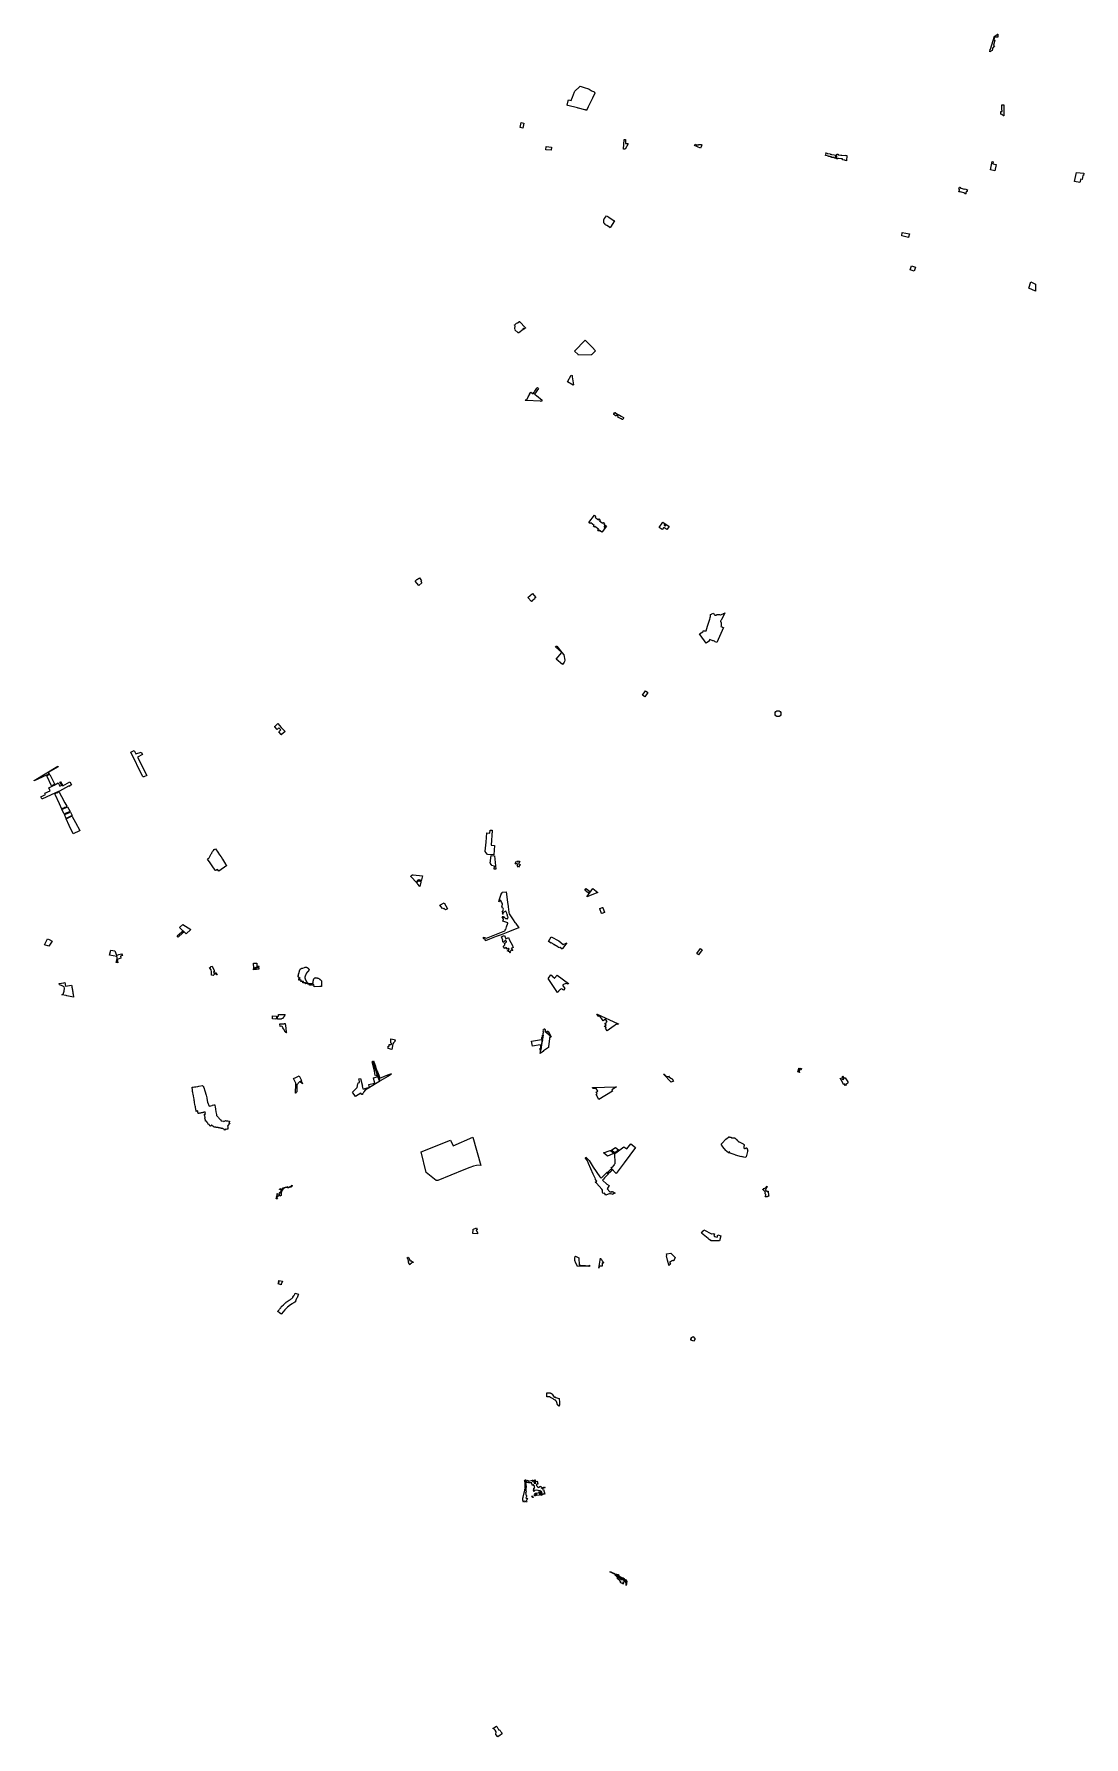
# Model space of a CAD drawing. Header units: inches. Extents: x -74.207 to -74.024, y 4.471 to 4.767.
import ezdxf

# ---------------------------------------------------------------- set-up
doc = ezdxf.new("R2010")
doc.units = ezdxf.units.IN
doc.header["$MEASUREMENT"] = 0
doc.layers.add('canchas', color=254, linetype='Continuous', true_color=0xfae5c3)

msp = doc.modelspace()

# ---------------------------------------------------------------- linework, layer by layer
at = {"layer": 'canchas'}
for points in [[(-74.04003, 4.76455), (-74.04042, 4.76435), (-74.04038, 4.7648), (-74.04033, 4.7648), (-74.03965, 4.76703), (-74.03946, 4.76709), (-74.03908, 4.76741), (-74.03906, 4.76739), (-74.03903, 4.76689), (-74.0396, 4.76689), (-74.03975, 4.76643), (-74.03955, 4.76633), (-74.03983, 4.76546), (-74.03963, 4.76536), (-74.03996, 4.76495), (-74.03998, 4.76484)], [(-74.10955, 4.75625), (-74.11028, 4.75478), (-74.1106, 4.75414), (-74.1106, 4.75414), (-74.11061, 4.75414), (-74.11064, 4.75416), (-74.11069, 4.75418), (-74.11073, 4.75421), (-74.11076, 4.75422), (-74.11085, 4.75424), (-74.11196, 4.75453), (-74.11199, 4.75454), (-74.11204, 4.75455), (-74.11212, 4.75457), (-74.11381, 4.755), (-74.11395, 4.75504), (-74.11395, 4.75505), (-74.11395, 4.75507), (-74.11376, 4.75579), (-74.11376, 4.75579), (-74.11371, 4.75597), (-74.11327, 4.75585), (-74.11319, 4.75605), (-74.11304, 4.75644), (-74.11267, 4.75737), (-74.11261, 4.75751), (-74.11258, 4.75754), (-74.11258, 4.75754), (-74.11258, 4.75754), (-74.11258, 4.75754), (-74.11258, 4.75754), (-74.11258, 4.75754), (-74.11258, 4.75754), (-74.11258, 4.75754), (-74.11258, 4.75754), (-74.11256, 4.75755), (-74.11187, 4.75819), (-74.11176, 4.7583), (-74.11169, 4.75836), (-74.11169, 4.75836), (-74.11101, 4.75811), (-74.11025, 4.75791), (-74.11011, 4.75784), (-74.1098, 4.7576), (-74.10971, 4.75753), (-74.10971, 4.75753), (-74.1097, 4.75752), (-74.10955, 4.75749), (-74.10934, 4.75744), (-74.10931, 4.75741), (-74.10925, 4.75734), (-74.10919, 4.75726), (-74.1091, 4.75717), (-74.10913, 4.75711)], [(-74.03805, 4.7551), (-74.03804, 4.75509), (-74.03804, 4.75509), (-74.03804, 4.75509), (-74.03804, 4.75509), (-74.03804, 4.75509), (-74.03804, 4.75509), (-74.03804, 4.75509), (-74.03804, 4.75509), (-74.03804, 4.75509), (-74.03803, 4.75509), (-74.03803, 4.75509), (-74.03803, 4.75509), (-74.03803, 4.75509), (-74.03803, 4.75509), (-74.03803, 4.75509), (-74.03803, 4.75509), (-74.03803, 4.75508), (-74.03803, 4.75508), (-74.03803, 4.75508), (-74.03802, 4.75508), (-74.03802, 4.75508), (-74.03802, 4.75508), (-74.03802, 4.75508), (-74.03802, 4.75508), (-74.03802, 4.75508), (-74.03802, 4.75508), (-74.03802, 4.75507), (-74.03802, 4.75507), (-74.03802, 4.75507), (-74.03802, 4.75507), (-74.03802, 4.75507), (-74.03802, 4.75507), (-74.03802, 4.75507), (-74.03802, 4.75507), (-74.03802, 4.75506), (-74.03802, 4.75506), (-74.03802, 4.75506), (-74.03802, 4.75506), (-74.03802, 4.75506), (-74.03802, 4.7532), (-74.03804, 4.75321), (-74.03837, 4.75341), (-74.0385, 4.75348), (-74.0385, 4.75396), (-74.03827, 4.75396), (-74.03827, 4.75418), (-74.03836, 4.75418), (-74.03835, 4.75508), (-74.03835, 4.75508), (-74.03835, 4.75508), (-74.03835, 4.75509), (-74.03835, 4.75509), (-74.03835, 4.75509), (-74.03835, 4.75509), (-74.03835, 4.75509), (-74.03835, 4.75509), (-74.03835, 4.75509), (-74.03835, 4.75509), (-74.03835, 4.7551), (-74.03835, 4.7551), (-74.03835, 4.7551), (-74.03835, 4.7551), (-74.03835, 4.7551), (-74.03835, 4.7551), (-74.03835, 4.7551), (-74.03835, 4.7551), (-74.03835, 4.7551), (-74.03835, 4.75511), (-74.03835, 4.75511), (-74.03834, 4.75511), (-74.03834, 4.75511), (-74.03834, 4.75511), (-74.03834, 4.75511), (-74.03834, 4.75511), (-74.03834, 4.75511), (-74.03834, 4.75511), (-74.03834, 4.75511), (-74.03834, 4.75511), (-74.03834, 4.75511), (-74.03833, 4.75511), (-74.03833, 4.75511), (-74.03833, 4.75512), (-74.03833, 4.75512), (-74.03833, 4.75512), (-74.03833, 4.75512), (-74.03833, 4.75512), (-74.03833, 4.75512), (-74.03832, 4.75512), (-74.03832, 4.75512), (-74.03832, 4.75512), (-74.03832, 4.75512), (-74.03832, 4.75512), (-74.03832, 4.75512), (-74.03832, 4.75512), (-74.03832, 4.75512), (-74.03805, 4.7551), (-74.03805, 4.7551), (-74.03805, 4.7551), (-74.03805, 4.7551)], [(-74.12148, 4.75194), (-74.12167, 4.75105), (-74.12214, 4.75115), (-74.12196, 4.75204)], [(-74.10416, 4.74741), (-74.10401, 4.74909), (-74.10378, 4.74907), (-74.10381, 4.74841), (-74.10343, 4.74838), (-74.10331, 4.74832), (-74.10388, 4.7474)], [(-74.11762, 4.74785), (-74.11667, 4.74776), (-74.11672, 4.74722), (-74.11767, 4.74731)], [(-74.09146, 4.74816), (-74.09145, 4.74815), (-74.09144, 4.74816), (-74.09143, 4.74816), (-74.09142, 4.74816), (-74.09141, 4.74815), (-74.09139, 4.74815), (-74.09138, 4.74815), (-74.09137, 4.74815), (-74.09136, 4.74815), (-74.09135, 4.74815), (-74.09134, 4.74815), (-74.09133, 4.74815), (-74.09132, 4.74815), (-74.09131, 4.74815), (-74.0913, 4.74815), (-74.09129, 4.74815), (-74.09127, 4.74815), (-74.09126, 4.74815), (-74.09125, 4.74815), (-74.09124, 4.74815), (-74.09123, 4.74815), (-74.09122, 4.74816), (-74.09121, 4.74816), (-74.0912, 4.74816), (-74.09119, 4.74816), (-74.09118, 4.74816), (-74.09117, 4.74817), (-74.09116, 4.74817), (-74.09115, 4.74817), (-74.09114, 4.74817), (-74.09113, 4.74818), (-74.09111, 4.74818), (-74.0911, 4.74819), (-74.09109, 4.74819), (-74.09108, 4.74819), (-74.09107, 4.7482), (-74.09106, 4.7482), (-74.09105, 4.74821), (-74.09104, 4.74821), (-74.09103, 4.74822), (-74.09101, 4.74822), (-74.091, 4.74822), (-74.09098, 4.74823), (-74.09096, 4.74823), (-74.09094, 4.74824), (-74.09093, 4.74824), (-74.09091, 4.74824), (-74.09089, 4.74824), (-74.09088, 4.74824), (-74.09087, 4.74824), (-74.09086, 4.74824), (-74.09084, 4.74824), (-74.09083, 4.74824), (-74.09082, 4.74824), (-74.09081, 4.74824), (-74.0908, 4.74824), (-74.09078, 4.74824), (-74.09077, 4.74824), (-74.09076, 4.74824), (-74.09075, 4.74823), (-74.09074, 4.74823), (-74.09072, 4.74823), (-74.09071, 4.74823), (-74.0907, 4.74823), (-74.09069, 4.74822), (-74.09068, 4.74822), (-74.09067, 4.74822), (-74.09065, 4.74821), (-74.09064, 4.74821), (-74.09064, 4.74821), (-74.09063, 4.74821), (-74.09056, 4.74819), (-74.09056, 4.74819), (-74.09056, 4.74819), (-74.09056, 4.74819), (-74.09056, 4.74819), (-74.09056, 4.74819), (-74.09056, 4.74819), (-74.09056, 4.74819), (-74.09056, 4.74818), (-74.09056, 4.74818), (-74.09056, 4.74818), (-74.09056, 4.74818), (-74.09056, 4.74818), (-74.09055, 4.74818), (-74.09055, 4.74818), (-74.09055, 4.74818), (-74.09055, 4.74818), (-74.09055, 4.74818), (-74.09055, 4.74818), (-74.09055, 4.74818), (-74.09055, 4.74818), (-74.09055, 4.74818), (-74.09055, 4.74818), (-74.09055, 4.74818), (-74.09055, 4.74818), (-74.09055, 4.74817), (-74.09055, 4.74817), (-74.09055, 4.74817), (-74.09055, 4.74817), (-74.09054, 4.74817), (-74.09054, 4.74817), (-74.09054, 4.74817), (-74.09054, 4.74817), (-74.09054, 4.74817), (-74.09054, 4.74817), (-74.09054, 4.74817), (-74.09054, 4.74817), (-74.09054, 4.74817), (-74.09054, 4.74816), (-74.09054, 4.74816), (-74.09054, 4.74816), (-74.09054, 4.74816), (-74.09054, 4.74816), (-74.09054, 4.74816), (-74.09054, 4.74816), (-74.09054, 4.74816), (-74.09054, 4.74816), (-74.09054, 4.74816), (-74.09054, 4.74816), (-74.09054, 4.74816), (-74.09054, 4.74815), (-74.09054, 4.74815), (-74.09054, 4.74815), (-74.09054, 4.74815), (-74.09054, 4.74815), (-74.09054, 4.74815), (-74.09054, 4.74815), (-74.09054, 4.74815), (-74.09054, 4.74815), (-74.09054, 4.74815), (-74.09054, 4.74815), (-74.09053, 4.74814), (-74.09053, 4.74814), (-74.09053, 4.74814), (-74.09053, 4.74814), (-74.09053, 4.74814), (-74.09053, 4.74814), (-74.09053, 4.74814), (-74.09053, 4.74814), (-74.09053, 4.74814), (-74.09054, 4.74814), (-74.09054, 4.74814), (-74.09054, 4.74813), (-74.09054, 4.74813), (-74.09054, 4.74813), (-74.09054, 4.74813), (-74.09065, 4.74783), (-74.09075, 4.7476), (-74.09127, 4.74781), (-74.09178, 4.74802), (-74.09169, 4.74825), (-74.09154, 4.74819), (-74.09153, 4.74819), (-74.09152, 4.74818), (-74.09151, 4.74818), (-74.0915, 4.74817), (-74.09149, 4.74817), (-74.09148, 4.74817), (-74.09147, 4.74816)], [(-74.03936, 4.74476), (-74.03956, 4.74362), (-74.0403, 4.74379), (-74.04004, 4.74524), (-74.03985, 4.74522), (-74.03991, 4.74486)], [(-74.02571, 4.74179), (-74.02537, 4.74336), (-74.02407, 4.74324), (-74.02415, 4.74283), (-74.02427, 4.74284), (-74.02441, 4.74215), (-74.02464, 4.7422), (-74.02477, 4.7416)], [(-74.10641, 4.73383), (-74.10645, 4.73375), (-74.10656, 4.73382), (-74.10704, 4.73412), (-74.10705, 4.73413), (-74.10725, 4.73425), (-74.10726, 4.73426), (-74.10727, 4.73427), (-74.10728, 4.73428), (-74.10729, 4.73428), (-74.1073, 4.73429), (-74.10731, 4.7343), (-74.10732, 4.73431), (-74.10733, 4.73432), (-74.10734, 4.73433), (-74.10735, 4.73433), (-74.10736, 4.73434), (-74.10737, 4.73435), (-74.10738, 4.73436), (-74.10739, 4.73437), (-74.1074, 4.73438), (-74.10741, 4.73439), (-74.10741, 4.7344), (-74.10742, 4.73441), (-74.10743, 4.73442), (-74.10743, 4.73443), (-74.10744, 4.73443), (-74.10745, 4.73444), (-74.10746, 4.73445), (-74.10746, 4.73446), (-74.10747, 4.73447), (-74.10748, 4.73449), (-74.10748, 4.7345), (-74.10749, 4.73451), (-74.1075, 4.73452), (-74.1075, 4.73453), (-74.10751, 4.73454), (-74.10752, 4.73455), (-74.10752, 4.73457), (-74.10753, 4.73458), (-74.10753, 4.73459), (-74.10754, 4.7346), (-74.10754, 4.73461), (-74.10755, 4.73463), (-74.10755, 4.73464), (-74.10756, 4.73465), (-74.10756, 4.73466), (-74.10756, 4.73466), (-74.10756, 4.73468), (-74.10757, 4.73469), (-74.10757, 4.7347), (-74.10757, 4.73471), (-74.10758, 4.73473), (-74.10758, 4.73474), (-74.10758, 4.73475), (-74.10759, 4.73477), (-74.10759, 4.73478), (-74.10759, 4.73479), (-74.10759, 4.73481), (-74.10759, 4.73482), (-74.10759, 4.73483), (-74.10759, 4.73484), (-74.10759, 4.73486), (-74.1076, 4.73487), (-74.1076, 4.73488), (-74.1076, 4.7349), (-74.1076, 4.73491), (-74.10759, 4.73492), (-74.10759, 4.73494), (-74.10759, 4.73495), (-74.10759, 4.73496), (-74.10759, 4.73498), (-74.10759, 4.73499), (-74.10759, 4.735), (-74.10759, 4.73502), (-74.10758, 4.73503), (-74.10758, 4.73504), (-74.10758, 4.73505), (-74.10757, 4.73507), (-74.10757, 4.73508), (-74.10757, 4.73509), (-74.10756, 4.73511), (-74.10756, 4.73512), (-74.10756, 4.73513), (-74.10755, 4.73514), (-74.10755, 4.73516), (-74.10754, 4.73517), (-74.10754, 4.73518), (-74.10753, 4.73519), (-74.10753, 4.7352), (-74.10752, 4.73522), (-74.10752, 4.73523), (-74.10751, 4.73524), (-74.1075, 4.73525), (-74.1075, 4.73526), (-74.10749, 4.73527), (-74.10749, 4.73529), (-74.10748, 4.7353), (-74.10747, 4.73531), (-74.10746, 4.73532), (-74.10746, 4.73533), (-74.10745, 4.73534), (-74.10744, 4.73535), (-74.10713, 4.73584), (-74.10689, 4.73569), (-74.10671, 4.73557), (-74.10629, 4.7353), (-74.10581, 4.73499), (-74.10572, 4.73494)], [(-74.05457, 4.73207), (-74.05577, 4.73231), (-74.05568, 4.73292), (-74.05566, 4.73292), (-74.05443, 4.7327), (-74.05442, 4.73269), (-74.05456, 4.73208)], [(-74.05358, 4.7262), (-74.05427, 4.72641), (-74.05407, 4.7271), (-74.05337, 4.7269)], [(-74.03252, 4.72269), (-74.03365, 4.72322), (-74.0333, 4.72432), (-74.03249, 4.72393)], [(-74.12143, 4.71613), (-74.12152, 4.71627), (-74.12164, 4.71619), (-74.12167, 4.71617), (-74.12157, 4.71603), (-74.12236, 4.71547), (-74.12236, 4.71547), (-74.12237, 4.71547), (-74.12237, 4.71546), (-74.12237, 4.71546), (-74.12237, 4.71546), (-74.12237, 4.71546), (-74.12237, 4.71546), (-74.12237, 4.71546), (-74.12237, 4.71546), (-74.12238, 4.71546), (-74.12238, 4.71546), (-74.12238, 4.71546), (-74.12238, 4.71546), (-74.12238, 4.71546), (-74.12238, 4.71546), (-74.12238, 4.71546), (-74.12238, 4.71546), (-74.12239, 4.71546), (-74.12239, 4.71546), (-74.12239, 4.71546), (-74.12239, 4.71546), (-74.12239, 4.71546), (-74.12239, 4.71545), (-74.12239, 4.71545), (-74.12239, 4.71545), (-74.1224, 4.71545), (-74.1224, 4.71545), (-74.1224, 4.71545), (-74.1224, 4.71545), (-74.1224, 4.71545), (-74.1224, 4.71545), (-74.1224, 4.71545), (-74.12241, 4.71545), (-74.12241, 4.71545), (-74.12241, 4.71545), (-74.12241, 4.71545), (-74.12241, 4.71545), (-74.12241, 4.71545), (-74.12241, 4.71545), (-74.12242, 4.71545), (-74.12242, 4.71545), (-74.12242, 4.71545), (-74.12242, 4.71546), (-74.12242, 4.71546), (-74.12242, 4.71546), (-74.12242, 4.71546), (-74.12242, 4.71546), (-74.12243, 4.71546), (-74.12243, 4.71546), (-74.12243, 4.71546), (-74.12243, 4.71546), (-74.12243, 4.71546), (-74.12243, 4.71546), (-74.12243, 4.71546), (-74.12243, 4.71546), (-74.12244, 4.71546), (-74.12244, 4.71546), (-74.12244, 4.71546), (-74.12244, 4.71546), (-74.12244, 4.71546), (-74.12244, 4.71546), (-74.12244, 4.71546), (-74.12244, 4.71546), (-74.12245, 4.71547), (-74.12245, 4.71547), (-74.12245, 4.71547), (-74.12245, 4.71547), (-74.12245, 4.71547), (-74.12245, 4.71547), (-74.12245, 4.71547), (-74.12245, 4.71547), (-74.12245, 4.71547), (-74.12245, 4.71547), (-74.12246, 4.71547), (-74.12246, 4.71547), (-74.12246, 4.71547), (-74.12246, 4.71548), (-74.12246, 4.71548), (-74.12246, 4.71548), (-74.12246, 4.71548), (-74.12246, 4.71548), (-74.12307, 4.716), (-74.12301, 4.71608), (-74.12303, 4.71615), (-74.12305, 4.71623), (-74.12304, 4.71631), (-74.12302, 4.7164), (-74.12299, 4.71652), (-74.12301, 4.71661), (-74.12303, 4.71672), (-74.12309, 4.71678), (-74.12313, 4.71682), (-74.12311, 4.71684), (-74.12307, 4.71687), (-74.12305, 4.71689), (-74.12299, 4.71694), (-74.12294, 4.71698), (-74.12288, 4.71702), (-74.12281, 4.71707), (-74.12273, 4.71713), (-74.12259, 4.71722), (-74.12232, 4.71741), (-74.12229, 4.71744), (-74.12229, 4.71744), (-74.12229, 4.71744), (-74.12229, 4.71744), (-74.12229, 4.71744), (-74.12228, 4.71744), (-74.12228, 4.71744), (-74.12228, 4.71744), (-74.12228, 4.71744), (-74.12228, 4.71744), (-74.12228, 4.71745), (-74.12228, 4.71745), (-74.12227, 4.71745), (-74.12227, 4.71745), (-74.12227, 4.71745), (-74.12227, 4.71745), (-74.12227, 4.71745), (-74.12227, 4.71745), (-74.12226, 4.71745), (-74.12226, 4.71745), (-74.12226, 4.71745), (-74.12226, 4.71745), (-74.12226, 4.71745), (-74.12226, 4.71745), (-74.12225, 4.71745), (-74.12225, 4.71745), (-74.12225, 4.71745), (-74.12225, 4.71745), (-74.12225, 4.71745), (-74.12225, 4.71745), (-74.12225, 4.71745), (-74.12224, 4.71745), (-74.12224, 4.71744), (-74.12224, 4.71744), (-74.12224, 4.71744), (-74.12224, 4.71744), (-74.12224, 4.71744), (-74.12224, 4.71744), (-74.12223, 4.71744), (-74.12223, 4.71744), (-74.12223, 4.71744), (-74.12223, 4.71744), (-74.12223, 4.71744), (-74.12223, 4.71743), (-74.12223, 4.71743), (-74.12223, 4.71743), (-74.12122, 4.71636), (-74.12122, 4.71636), (-74.12122, 4.71636), (-74.12122, 4.71635), (-74.12122, 4.71635), (-74.12122, 4.71635), (-74.12122, 4.71635), (-74.12121, 4.71635), (-74.12121, 4.71635), (-74.12121, 4.71635), (-74.12121, 4.71635), (-74.12121, 4.71635), (-74.12121, 4.71634), (-74.12121, 4.71634), (-74.12121, 4.71634), (-74.12121, 4.71634), (-74.12121, 4.71634), (-74.12121, 4.71634), (-74.1212, 4.71634), (-74.1212, 4.71633), (-74.1212, 4.71633), (-74.1212, 4.71633), (-74.1212, 4.71633), (-74.1212, 4.71633), (-74.1212, 4.71633), (-74.1212, 4.71633), (-74.1212, 4.71632), (-74.1212, 4.71632), (-74.1212, 4.71632), (-74.1212, 4.71632), (-74.1212, 4.71632), (-74.1212, 4.71632), (-74.1212, 4.71631), (-74.1212, 4.71631), (-74.1212, 4.71631), (-74.1212, 4.71631), (-74.1212, 4.71631), (-74.1212, 4.71631), (-74.1212, 4.7163), (-74.1212, 4.7163), (-74.1212, 4.7163), (-74.1212, 4.7163), (-74.12121, 4.7163), (-74.12121, 4.7163), (-74.12121, 4.7163), (-74.12121, 4.71629), (-74.12121, 4.71629), (-74.12121, 4.71629), (-74.12121, 4.71629), (-74.12121, 4.71629), (-74.12121, 4.71629), (-74.12121, 4.71629), (-74.12121, 4.71629), (-74.12122, 4.71628), (-74.12122, 4.71628), (-74.12122, 4.71628), (-74.12122, 4.71628), (-74.12122, 4.71628), (-74.12122, 4.71628), (-74.12122, 4.71628), (-74.12122, 4.71628), (-74.12123, 4.71628)], [(-74.11266, 4.71229), (-74.11082, 4.7142), (-74.1104, 4.71378), (-74.10998, 4.71336), (-74.10966, 4.71304), (-74.10962, 4.713), (-74.10902, 4.71235), (-74.10969, 4.71167), (-74.10975, 4.71164), (-74.11199, 4.71161), (-74.11205, 4.71168)], [(-74.11285, 4.70646), (-74.1129, 4.70637), (-74.11391, 4.70693), (-74.11326, 4.70813), (-74.11309, 4.70805), (-74.1131, 4.70784)], [(-74.11893, 4.70579), (-74.11961, 4.70482), (-74.11929, 4.7046), (-74.11829, 4.70375), (-74.11848, 4.70353), (-74.1186, 4.70362), (-74.12107, 4.7037), (-74.12127, 4.70371), (-74.12121, 4.70379), (-74.12117, 4.70377), (-74.12109, 4.70391), (-74.12098, 4.70385), (-74.1207, 4.70437), (-74.12046, 4.70481), (-74.12047, 4.70481), (-74.12027, 4.70518), (-74.11987, 4.70489), (-74.11968, 4.70517), (-74.11963, 4.70524), (-74.11957, 4.70531), (-74.11954, 4.70536), (-74.11921, 4.70583), (-74.11922, 4.70584), (-74.11913, 4.70596)], [(-74.10516, 4.70085), (-74.10508, 4.70101), (-74.10513, 4.70104), (-74.10513, 4.70106), (-74.10529, 4.70115), (-74.10527, 4.70117), (-74.10532, 4.7012), (-74.10544, 4.70101), (-74.10547, 4.70103), (-74.10559, 4.70112), (-74.1056, 4.70113), (-74.10581, 4.70128), (-74.10581, 4.70128), (-74.10581, 4.70128), (-74.10581, 4.70128), (-74.10581, 4.70128), (-74.10581, 4.70128), (-74.10581, 4.70128), (-74.10581, 4.70128), (-74.10582, 4.70129), (-74.10582, 4.70129), (-74.10582, 4.70129), (-74.10582, 4.70129), (-74.10582, 4.70129), (-74.10582, 4.70129), (-74.10582, 4.70129), (-74.10582, 4.7013), (-74.10582, 4.7013), (-74.10582, 4.7013), (-74.10582, 4.7013), (-74.10583, 4.7013), (-74.10583, 4.7013), (-74.10583, 4.7013), (-74.10583, 4.70131), (-74.10583, 4.70131), (-74.10583, 4.70131), (-74.10583, 4.70131), (-74.10583, 4.70131), (-74.10583, 4.70131), (-74.10583, 4.70131), (-74.10583, 4.70132), (-74.10583, 4.70132), (-74.10583, 4.70132), (-74.10583, 4.70132), (-74.10583, 4.70132), (-74.10583, 4.70132), (-74.10583, 4.70133), (-74.10583, 4.70133), (-74.10583, 4.70133), (-74.10583, 4.70133), (-74.10583, 4.70133), (-74.10583, 4.70133), (-74.10583, 4.70134), (-74.10583, 4.70134), (-74.10583, 4.70134), (-74.10583, 4.70134), (-74.10583, 4.70134), (-74.10583, 4.70134), (-74.10583, 4.70135), (-74.10583, 4.70135), (-74.10583, 4.70135), (-74.10583, 4.70135), (-74.10583, 4.70135), (-74.10583, 4.70135), (-74.10583, 4.70136), (-74.10583, 4.70136), (-74.10583, 4.70136), (-74.10583, 4.70136), (-74.10583, 4.70136), (-74.10583, 4.70136), (-74.10583, 4.70137), (-74.10583, 4.70137), (-74.10583, 4.70137), (-74.10583, 4.70137), (-74.10583, 4.70137), (-74.10583, 4.70137), (-74.10583, 4.70137), (-74.10583, 4.70138), (-74.10583, 4.70138), (-74.10583, 4.70138), (-74.10583, 4.70138), (-74.10582, 4.70138), (-74.10582, 4.70138), (-74.10582, 4.70138), (-74.10582, 4.70139), (-74.10582, 4.70139), (-74.10582, 4.70139), (-74.10582, 4.70139), (-74.10582, 4.70139), (-74.10582, 4.70139), (-74.10582, 4.70139), (-74.10582, 4.7014), (-74.10582, 4.7014), (-74.10581, 4.7014), (-74.10581, 4.7014), (-74.10581, 4.70141), (-74.1057, 4.70155), (-74.1057, 4.70156), (-74.10569, 4.70157), (-74.10569, 4.70157), (-74.10569, 4.70157), (-74.10569, 4.70157), (-74.10569, 4.70157), (-74.10569, 4.70157), (-74.10569, 4.70157), (-74.10569, 4.70157), (-74.10569, 4.70158), (-74.10569, 4.70158), (-74.10569, 4.70158), (-74.10568, 4.70158), (-74.10568, 4.70158), (-74.10568, 4.70158), (-74.10568, 4.70158), (-74.10568, 4.70158), (-74.10568, 4.70159), (-74.10568, 4.70159), (-74.10568, 4.70159), (-74.10568, 4.70159), (-74.10567, 4.70159), (-74.10567, 4.70159), (-74.10567, 4.70159), (-74.10567, 4.70159), (-74.10567, 4.70159), (-74.10567, 4.70159), (-74.10567, 4.7016), (-74.10567, 4.7016), (-74.10567, 4.7016), (-74.10566, 4.7016), (-74.10566, 4.7016), (-74.10566, 4.7016), (-74.10566, 4.7016), (-74.10566, 4.7016), (-74.10566, 4.7016), (-74.10566, 4.7016), (-74.10566, 4.7016), (-74.10565, 4.7016), (-74.10565, 4.7016), (-74.10565, 4.7016), (-74.10565, 4.70161), (-74.10565, 4.70161), (-74.10565, 4.70161), (-74.10565, 4.70161), (-74.10564, 4.70161), (-74.10564, 4.70161), (-74.10564, 4.70161), (-74.10564, 4.70161), (-74.10564, 4.70161), (-74.10564, 4.70161), (-74.10564, 4.70161), (-74.10563, 4.70161), (-74.10563, 4.70161), (-74.10563, 4.70161), (-74.10563, 4.70161), (-74.10563, 4.70161), (-74.10563, 4.70161), (-74.10562, 4.70161), (-74.10562, 4.70161), (-74.10562, 4.70161), (-74.10562, 4.70161), (-74.10562, 4.70161), (-74.10562, 4.70161), (-74.10562, 4.70161), (-74.10561, 4.70161), (-74.10561, 4.70161), (-74.10561, 4.70161), (-74.10561, 4.70161), (-74.10561, 4.70161), (-74.10561, 4.70161), (-74.10561, 4.70161), (-74.1056, 4.70161), (-74.1056, 4.70161), (-74.1056, 4.70161), (-74.1056, 4.70161), (-74.1056, 4.70161), (-74.1056, 4.70161), (-74.1056, 4.70161), (-74.10559, 4.70161), (-74.10559, 4.70161), (-74.10559, 4.70161), (-74.10559, 4.70161), (-74.10559, 4.70161), (-74.10559, 4.70161), (-74.10559, 4.70161), (-74.10558, 4.70161), (-74.10558, 4.7016), (-74.10558, 4.7016), (-74.10558, 4.7016), (-74.10558, 4.7016), (-74.10558, 4.7016), (-74.10558, 4.7016), (-74.10558, 4.7016), (-74.10557, 4.7016), (-74.10557, 4.7016), (-74.10557, 4.7016), (-74.10557, 4.7016), (-74.10557, 4.7016), (-74.10557, 4.7016), (-74.10557, 4.7016), (-74.10557, 4.7016), (-74.10557, 4.7016), (-74.10556, 4.70159), (-74.10556, 4.70159), (-74.10556, 4.70159), (-74.10529, 4.7014), (-74.10494, 4.70119), (-74.10488, 4.70116), (-74.10487, 4.70115), (-74.10456, 4.70097), (-74.10415, 4.70074), (-74.10415, 4.70073), (-74.10413, 4.70072), (-74.10412, 4.7007), (-74.10412, 4.70068), (-74.10412, 4.70067), (-74.10412, 4.70067), (-74.10412, 4.70066), (-74.10412, 4.70066), (-74.10412, 4.70066), (-74.10429, 4.70042), (-74.10429, 4.70042), (-74.10429, 4.70042), (-74.10429, 4.70042), (-74.10429, 4.70042), (-74.1043, 4.70042), (-74.1043, 4.70042), (-74.1043, 4.70042), (-74.1043, 4.70042), (-74.1043, 4.70042), (-74.1043, 4.70041), (-74.1043, 4.70041), (-74.1043, 4.70041), (-74.1043, 4.70041), (-74.1043, 4.70041), (-74.1043, 4.70041), (-74.1043, 4.70041), (-74.1043, 4.70041), (-74.1043, 4.70041), (-74.1043, 4.70041), (-74.1043, 4.70041), (-74.1043, 4.70041), (-74.1043, 4.70041), (-74.1043, 4.70041), (-74.10431, 4.7004), (-74.10431, 4.7004), (-74.10431, 4.7004), (-74.10431, 4.7004), (-74.10431, 4.7004), (-74.10431, 4.7004), (-74.10431, 4.7004), (-74.10431, 4.7004), (-74.10431, 4.7004), (-74.10431, 4.7004), (-74.10431, 4.7004), (-74.10431, 4.7004), (-74.10431, 4.7004), (-74.10432, 4.7004), (-74.10432, 4.7004), (-74.10432, 4.7004), (-74.10432, 4.7004), (-74.10432, 4.7004), (-74.10432, 4.70039), (-74.10432, 4.70039), (-74.10432, 4.70039), (-74.10432, 4.70039), (-74.10432, 4.70039), (-74.10432, 4.70039), (-74.10432, 4.70039), (-74.10433, 4.70039), (-74.10433, 4.70039), (-74.10433, 4.70039), (-74.10433, 4.70039), (-74.10433, 4.70039), (-74.10433, 4.70039), (-74.10433, 4.70039), (-74.10433, 4.70039), (-74.10433, 4.70039), (-74.10433, 4.70039), (-74.10433, 4.70039), (-74.10434, 4.70039), (-74.10434, 4.70039), (-74.10434, 4.70039), (-74.10434, 4.70039), (-74.10434, 4.70039), (-74.10434, 4.70039), (-74.10434, 4.70039), (-74.10434, 4.70039), (-74.10434, 4.70039), (-74.10434, 4.70039), (-74.10434, 4.70039), (-74.10435, 4.70039), (-74.10435, 4.70039), (-74.10435, 4.70039), (-74.10435, 4.70039), (-74.10435, 4.70039), (-74.10435, 4.70039), (-74.10435, 4.70039), (-74.10435, 4.70039), (-74.10435, 4.70039), (-74.10435, 4.70039), (-74.10435, 4.70039), (-74.10436, 4.70039), (-74.10436, 4.70039), (-74.10436, 4.70039), (-74.10436, 4.70039), (-74.10436, 4.70039), (-74.10436, 4.70039), (-74.10436, 4.70039), (-74.10436, 4.70039), (-74.10436, 4.70039), (-74.10436, 4.70039), (-74.10436, 4.70039), (-74.10436, 4.70039), (-74.10437, 4.7004), (-74.10437, 4.7004), (-74.10437, 4.7004), (-74.10437, 4.7004), (-74.10437, 4.7004), (-74.10437, 4.7004), (-74.10437, 4.7004), (-74.10456, 4.70051), (-74.10504, 4.70078), (-74.10515, 4.70084)], [(-74.13942, 4.67222), (-74.13924, 4.67202), (-74.13973, 4.67156), (-74.14037, 4.67231), (-74.14009, 4.6726), (-74.14005, 4.67259), (-74.13996, 4.67263), (-74.13962, 4.67289), (-74.1393, 4.67236)], [(-74.12076, 4.66946), (-74.11999, 4.67013), (-74.1194, 4.66945), (-74.11961, 4.66926), (-74.11959, 4.66924), (-74.11974, 4.66911), (-74.11975, 4.66914), (-74.12002, 4.66891), (-74.12, 4.66889), (-74.12015, 4.66876)], [(-74.08653, 4.66671), (-74.0871, 4.66566), (-74.08716, 4.66555), (-74.08718, 4.66551), (-74.08722, 4.66545), (-74.08726, 4.66537), (-74.08726, 4.66536), (-74.08727, 4.66534), (-74.08727, 4.66534), (-74.08727, 4.66533), (-74.08727, 4.66529), (-74.08728, 4.66528), (-74.08724, 4.66522), (-74.08722, 4.66523), (-74.0872, 4.66519), (-74.08718, 4.66512), (-74.08717, 4.66509), (-74.08717, 4.66504), (-74.08716, 4.66498), (-74.08716, 4.66496), (-74.08716, 4.66494), (-74.08716, 4.66493), (-74.08716, 4.66488), (-74.08716, 4.66483), (-74.08717, 4.66475), (-74.08717, 4.66465), (-74.08718, 4.66457), (-74.08718, 4.66455), (-74.08718, 4.66455), (-74.08721, 4.66441), (-74.0872, 4.66441), (-74.08704, 4.66434), (-74.08697, 4.6643), (-74.08691, 4.66428), (-74.08682, 4.66423), (-74.08678, 4.66422), (-74.08794, 4.66165), (-74.0882, 4.66174), (-74.08831, 4.66187), (-74.08833, 4.66188), (-74.08833, 4.66188), (-74.08833, 4.66188), (-74.08847, 4.66191), (-74.08852, 4.66191), (-74.0886, 4.6619), (-74.08913, 4.66214), (-74.08928, 4.66189), (-74.0893, 4.66185), (-74.08934, 4.66182), (-74.08938, 4.6618), (-74.0898, 4.66152), (-74.09082, 4.663), (-74.09095, 4.66316), (-74.09036, 4.66351), (-74.09036, 4.66351), (-74.09035, 4.66352), (-74.09029, 4.66361), (-74.09029, 4.66364), (-74.09029, 4.66365), (-74.08996, 4.66365), (-74.08989, 4.66365), (-74.08979, 4.66364), (-74.08953, 4.6645), (-74.08936, 4.66502), (-74.08915, 4.66571), (-74.08907, 4.66595), (-74.08906, 4.66598), (-74.08905, 4.66602), (-74.08904, 4.66605), (-74.08903, 4.66607), (-74.08902, 4.66612), (-74.08901, 4.66617), (-74.08901, 4.66617), (-74.089, 4.66617), (-74.089, 4.6662), (-74.089, 4.66623), (-74.08899, 4.66631), (-74.089, 4.66631), (-74.089, 4.66633), (-74.089, 4.66636), (-74.08901, 4.6664), (-74.08901, 4.66641), (-74.08904, 4.66649), (-74.08904, 4.66649), (-74.08884, 4.66657), (-74.08882, 4.66659), (-74.08878, 4.6666), (-74.0885, 4.66672), (-74.08849, 4.66673), (-74.08849, 4.66673), (-74.08837, 4.66653), (-74.08835, 4.6665), (-74.08831, 4.66643), (-74.08826, 4.66641), (-74.0882, 4.66639), (-74.08816, 4.66638), (-74.08815, 4.66638), (-74.08815, 4.66638), (-74.08814, 4.66638), (-74.08812, 4.66639), (-74.08809, 4.66639), (-74.08808, 4.6664), (-74.08807, 4.6664), (-74.08805, 4.66641), (-74.08803, 4.66642), (-74.088, 4.66643), (-74.08795, 4.66645), (-74.08792, 4.66646), (-74.0879, 4.66647), (-74.08789, 4.66647), (-74.08787, 4.66648), (-74.08781, 4.66649), (-74.08771, 4.6665), (-74.08766, 4.66651), (-74.08756, 4.66651), (-74.08743, 4.66648), (-74.08733, 4.66645), (-74.08728, 4.66643), (-74.08727, 4.66642), (-74.08727, 4.66642), (-74.08727, 4.66642), (-74.08683, 4.66664), (-74.08673, 4.66667), (-74.08667, 4.66669), (-74.0866, 4.66676), (-74.08654, 4.66677), (-74.08651, 4.66675)], [(-74.09992, 4.65297), (-74.10045, 4.65221), (-74.10083, 4.65247), (-74.1003, 4.65323)], [(-74.07677, 4.64926), (-74.07681, 4.64907), (-74.07692, 4.6489), (-74.07709, 4.64878), (-74.07729, 4.64875), (-74.07748, 4.64878), (-74.07765, 4.6489), (-74.07776, 4.64907), (-74.0778, 4.64926), (-74.07776, 4.64945), (-74.07765, 4.64963), (-74.07749, 4.64974), (-74.07729, 4.64978), (-74.07709, 4.64974), (-74.07692, 4.64963), (-74.07681, 4.64945)], [(-74.16428, 4.64753), (-74.16367, 4.64689), (-74.16361, 4.64683), (-74.16301, 4.64618), (-74.16301, 4.64618), (-74.1636, 4.64562), (-74.1636, 4.64561), (-74.1636, 4.64561), (-74.16361, 4.64561), (-74.16361, 4.64561), (-74.16361, 4.6456), (-74.16362, 4.6456), (-74.16362, 4.6456), (-74.16362, 4.6456), (-74.16363, 4.6456), (-74.16363, 4.6456), (-74.16363, 4.6456), (-74.16364, 4.6456), (-74.16364, 4.6456), (-74.16364, 4.6456), (-74.16365, 4.6456), (-74.16365, 4.6456), (-74.16365, 4.6456), (-74.16366, 4.6456), (-74.16366, 4.6456), (-74.16366, 4.6456), (-74.16367, 4.6456), (-74.16367, 4.6456), (-74.16367, 4.6456), (-74.16368, 4.64561), (-74.16368, 4.64561), (-74.16368, 4.64561), (-74.16369, 4.64561), (-74.16369, 4.64561), (-74.16369, 4.64562), (-74.16369, 4.64562), (-74.16369, 4.64562), (-74.16407, 4.6461), (-74.16372, 4.64643), (-74.16393, 4.64665), (-74.16408, 4.64682), (-74.1644, 4.64652), (-74.16477, 4.64699), (-74.16477, 4.64699), (-74.16478, 4.64699), (-74.16478, 4.647), (-74.16478, 4.647), (-74.16478, 4.647), (-74.16478, 4.64701), (-74.16478, 4.64701), (-74.16478, 4.64702), (-74.16478, 4.64702), (-74.16478, 4.64702), (-74.16478, 4.64703), (-74.16478, 4.64703), (-74.16478, 4.64703), (-74.16478, 4.64704), (-74.16478, 4.64704), (-74.16478, 4.64704), (-74.16478, 4.64705), (-74.16478, 4.64705), (-74.16478, 4.64705), (-74.16478, 4.64706), (-74.16477, 4.64706), (-74.16477, 4.64706), (-74.16477, 4.64707), (-74.16477, 4.64707), (-74.16477, 4.64707), (-74.16476, 4.64708), (-74.16476, 4.64708), (-74.16476, 4.64708), (-74.16476, 4.64708), (-74.16475, 4.64708), (-74.16475, 4.64709), (-74.16475, 4.64709)], [(-74.18923, 4.64286), (-74.18895, 4.64231), (-74.18803, 4.64256), (-74.18782, 4.64215), (-74.18865, 4.64173), (-74.18706, 4.63854), (-74.18756, 4.63826), (-74.18768, 4.63828), (-74.18777, 4.63841), (-74.18984, 4.64255)], [(-74.17388, 4.624), (-74.17334, 4.62312), (-74.17334, 4.62312), (-74.17315, 4.62286), (-74.17453, 4.6219), (-74.17475, 4.62219), (-74.17486, 4.62212), (-74.17504, 4.62199), (-74.1751, 4.62201), (-74.17527, 4.62225), (-74.17554, 4.62262), (-74.17604, 4.62331), (-74.17648, 4.62397), (-74.17648, 4.62399), (-74.17642, 4.62404), (-74.17634, 4.62409), (-74.17631, 4.62412), (-74.1763, 4.62414), (-74.17627, 4.62417), (-74.17623, 4.62423), (-74.1761, 4.62445), (-74.17602, 4.62458), (-74.17584, 4.62489), (-74.17577, 4.62501), (-74.17573, 4.62508), (-74.1756, 4.62529), (-74.17555, 4.62537), (-74.17548, 4.62546), (-74.17532, 4.62563), (-74.17523, 4.62571), (-74.17512, 4.62579), (-74.17469, 4.62517), (-74.17442, 4.62475), (-74.17414, 4.62436)], [(-74.12265, 4.62288), (-74.12254, 4.62306), (-74.1227, 4.62315), (-74.1228, 4.62322), (-74.12287, 4.62311), (-74.12299, 4.62323), (-74.12275, 4.62365), (-74.12251, 4.62352), (-74.1224, 4.6237), (-74.12217, 4.62356), (-74.12238, 4.62319), (-74.12213, 4.62305), (-74.12238, 4.62261)], [(-74.13513, 4.61516), (-74.13534, 4.61541), (-74.13543, 4.61534), (-74.13554, 4.61547), (-74.13562, 4.61541), (-74.1361, 4.61598), (-74.13533, 4.6164), (-74.13478, 4.61536)], [(-74.1078, 4.61558), (-74.10779, 4.61558), (-74.10779, 4.61558), (-74.10779, 4.61558), (-74.10779, 4.61558), (-74.10779, 4.61558), (-74.10779, 4.61558), (-74.10779, 4.61558), (-74.10779, 4.61558), (-74.10779, 4.61558), (-74.10779, 4.61558), (-74.10779, 4.61558), (-74.10779, 4.61558), (-74.10779, 4.61558), (-74.10778, 4.61557), (-74.10778, 4.61557), (-74.10778, 4.61557), (-74.10778, 4.61557), (-74.10778, 4.61557), (-74.10778, 4.61557), (-74.10778, 4.61557), (-74.10778, 4.61557), (-74.10778, 4.61557), (-74.10778, 4.61557), (-74.10778, 4.61557), (-74.10778, 4.61557), (-74.10778, 4.61557), (-74.10778, 4.61557), (-74.10777, 4.61557), (-74.10777, 4.61557), (-74.10777, 4.61557), (-74.10777, 4.61557), (-74.10777, 4.61557), (-74.10777, 4.61557), (-74.10777, 4.61557), (-74.10777, 4.61557), (-74.10777, 4.61557), (-74.10777, 4.61557), (-74.10777, 4.61557), (-74.10777, 4.61556), (-74.10777, 4.61556), (-74.10777, 4.61556), (-74.10777, 4.61556), (-74.10777, 4.61556), (-74.10776, 4.61556), (-74.10776, 4.61556), (-74.10776, 4.61556), (-74.10776, 4.61556), (-74.10776, 4.61556), (-74.10776, 4.61556), (-74.10776, 4.61556), (-74.10776, 4.61556), (-74.10776, 4.61556), (-74.10776, 4.61556), (-74.10776, 4.61556), (-74.10776, 4.61555), (-74.10776, 4.61555), (-74.10776, 4.61555), (-74.10776, 4.61555), (-74.10776, 4.61555), (-74.10776, 4.61555), (-74.10776, 4.61555), (-74.10776, 4.61555), (-74.10776, 4.61555), (-74.10776, 4.61555), (-74.10776, 4.61555), (-74.10776, 4.61555), (-74.10776, 4.61555), (-74.10776, 4.61554), (-74.10775, 4.61554), (-74.10775, 4.61554), (-74.10775, 4.61554), (-74.10744, 4.61475), (-74.10744, 4.61475), (-74.10744, 4.61475), (-74.10744, 4.61475), (-74.10744, 4.61475), (-74.10744, 4.61475), (-74.10744, 4.61475), (-74.10744, 4.61475), (-74.10744, 4.61475), (-74.10744, 4.61475), (-74.10744, 4.61475), (-74.10744, 4.61475), (-74.10744, 4.61475), (-74.10744, 4.61475), (-74.10744, 4.61475), (-74.10744, 4.61475), (-74.10744, 4.61475), (-74.10744, 4.61475), (-74.10744, 4.61475), (-74.10744, 4.61475), (-74.10744, 4.61474), (-74.10744, 4.61474), (-74.10744, 4.61474), (-74.10744, 4.61474), (-74.10744, 4.61474), (-74.10744, 4.61474), (-74.10744, 4.61474), (-74.10744, 4.61474), (-74.10744, 4.61474), (-74.10744, 4.61474), (-74.10744, 4.61474), (-74.10744, 4.61474), (-74.10744, 4.61474), (-74.10744, 4.61474), (-74.10744, 4.61474), (-74.10744, 4.61474), (-74.10744, 4.61474), (-74.10744, 4.61474), (-74.10744, 4.61474), (-74.10744, 4.61474), (-74.10744, 4.61474), (-74.10744, 4.61474), (-74.10744, 4.61473), (-74.10744, 4.61473), (-74.10744, 4.61473), (-74.10744, 4.61473), (-74.10744, 4.61473), (-74.10744, 4.61473), (-74.10744, 4.61473), (-74.10744, 4.61473), (-74.10745, 4.61473), (-74.10745, 4.61473), (-74.10745, 4.61473), (-74.10745, 4.61473), (-74.10745, 4.61473), (-74.10745, 4.61473), (-74.10745, 4.61473), (-74.10745, 4.61473), (-74.10745, 4.61473), (-74.10745, 4.61473), (-74.10745, 4.61473), (-74.10745, 4.61473), (-74.10745, 4.61473), (-74.10745, 4.61473), (-74.10745, 4.61473), (-74.10745, 4.61473), (-74.10745, 4.61473), (-74.10745, 4.61473), (-74.10745, 4.61473), (-74.10791, 4.61454), (-74.10791, 4.61454), (-74.10791, 4.61454), (-74.10791, 4.61454), (-74.10791, 4.61454), (-74.10791, 4.61454), (-74.10791, 4.61454), (-74.10791, 4.61454), (-74.10791, 4.61454), (-74.10791, 4.61454), (-74.10791, 4.61454), (-74.10791, 4.61454), (-74.10792, 4.61454), (-74.10792, 4.61454), (-74.10792, 4.61454), (-74.10792, 4.61454), (-74.10792, 4.61454), (-74.10792, 4.61454), (-74.10792, 4.61454), (-74.10792, 4.61454), (-74.10792, 4.61454), (-74.10792, 4.61454), (-74.10792, 4.61454), (-74.10792, 4.61454), (-74.10792, 4.61454), (-74.10792, 4.61454), (-74.10792, 4.61454), (-74.10792, 4.61454), (-74.10792, 4.61454), (-74.10792, 4.61454), (-74.10792, 4.61454), (-74.10792, 4.61454), (-74.10793, 4.61454), (-74.10793, 4.61454), (-74.10793, 4.61454), (-74.10793, 4.61454), (-74.10793, 4.61454), (-74.10793, 4.61454), (-74.10793, 4.61454), (-74.10793, 4.61454), (-74.10793, 4.61454), (-74.10793, 4.61454), (-74.10793, 4.61454), (-74.10793, 4.61454), (-74.10793, 4.61454), (-74.10793, 4.61454), (-74.10793, 4.61454), (-74.10793, 4.61454), (-74.10793, 4.61454), (-74.10793, 4.61454), (-74.10793, 4.61454), (-74.10793, 4.61454), (-74.10793, 4.61454), (-74.10793, 4.61454), (-74.10794, 4.61454), (-74.10794, 4.61454), (-74.10794, 4.61454), (-74.10794, 4.61454), (-74.10794, 4.61454), (-74.10794, 4.61454), (-74.10794, 4.61454), (-74.10794, 4.61454), (-74.10794, 4.61454), (-74.10794, 4.61454), (-74.10794, 4.61455), (-74.10794, 4.61455), (-74.10794, 4.61455), (-74.10794, 4.61455), (-74.10794, 4.61455), (-74.10794, 4.61455), (-74.10794, 4.61455), (-74.10794, 4.61455), (-74.10794, 4.61455), (-74.10794, 4.61455), (-74.10794, 4.61455), (-74.10794, 4.61455), (-74.10794, 4.61455), (-74.10794, 4.61455), (-74.10794, 4.61455), (-74.10794, 4.61455), (-74.10794, 4.61455), (-74.10794, 4.61455), (-74.10795, 4.61455), (-74.10795, 4.61455), (-74.10795, 4.61455), (-74.10795, 4.61455), (-74.10795, 4.61455), (-74.10795, 4.61455), (-74.10827, 4.61535), (-74.10827, 4.61535), (-74.10827, 4.61535), (-74.10827, 4.61535), (-74.10827, 4.61535), (-74.10827, 4.61535), (-74.10827, 4.61535), (-74.10827, 4.61535), (-74.10827, 4.61536), (-74.10827, 4.61536), (-74.10827, 4.61536), (-74.10827, 4.61536), (-74.10827, 4.61536), (-74.10827, 4.61536), (-74.10827, 4.61536), (-74.10827, 4.61536), (-74.10827, 4.61536), (-74.10827, 4.61536), (-74.10827, 4.61536), (-74.10827, 4.61536), (-74.10827, 4.61536), (-74.10827, 4.61536), (-74.10827, 4.61536), (-74.10827, 4.61536), (-74.10827, 4.61537), (-74.10827, 4.61537), (-74.10827, 4.61537), (-74.10827, 4.61537), (-74.10827, 4.61537), (-74.10827, 4.61537), (-74.10827, 4.61537), (-74.10827, 4.61537), (-74.10827, 4.61537), (-74.10827, 4.61537), (-74.10827, 4.61537), (-74.10827, 4.61537), (-74.10827, 4.61537), (-74.10827, 4.61537), (-74.10827, 4.61537), (-74.10827, 4.61537), (-74.10827, 4.61538), (-74.10827, 4.61538), (-74.10827, 4.61538), (-74.10827, 4.61538), (-74.10827, 4.61538), (-74.10827, 4.61538), (-74.10827, 4.61538), (-74.10826, 4.61538), (-74.10826, 4.61538), (-74.10826, 4.61538), (-74.10826, 4.61538), (-74.10826, 4.61538), (-74.10826, 4.61538), (-74.10826, 4.61538), (-74.10826, 4.61538), (-74.10826, 4.61538), (-74.10826, 4.61538), (-74.10826, 4.61538), (-74.10826, 4.61539), (-74.10826, 4.61539), (-74.10826, 4.61539), (-74.10826, 4.61539), (-74.10826, 4.61539), (-74.10826, 4.61539), (-74.10826, 4.61539), (-74.10826, 4.61539), (-74.10826, 4.61539), (-74.10826, 4.61539), (-74.10826, 4.61539), (-74.10826, 4.61539), (-74.10826, 4.61539), (-74.10826, 4.61539), (-74.10826, 4.61539), (-74.10825, 4.61539), (-74.1078, 4.61558)], [(-74.20353, 4.60972), (-74.2041, 4.60882), (-74.20487, 4.60906), (-74.20433, 4.61012), (-74.20404, 4.60998)], [(-74.11537, 4.6098), (-74.11466, 4.60916), (-74.11412, 4.60939), (-74.11401, 4.60944), (-74.11475, 4.60843), (-74.11481, 4.60835), (-74.11515, 4.6086), (-74.11523, 4.60865), (-74.1153, 4.60854), (-74.11544, 4.60864), (-74.11557, 4.60874), (-74.11554, 4.60875), (-74.11557, 4.60878), (-74.11559, 4.60874), (-74.11624, 4.60911), (-74.11623, 4.60913), (-74.11671, 4.60941), (-74.11673, 4.60938), (-74.1172, 4.60965), (-74.11673, 4.61048)], [(-74.19333, 4.60817), (-74.19259, 4.60802), (-74.1923, 4.60729), (-74.19221, 4.60728), (-74.19191, 4.60738), (-74.19143, 4.60754), (-74.1913, 4.60721), (-74.19164, 4.60709), (-74.19155, 4.60675), (-74.1922, 4.60652), (-74.19207, 4.60596), (-74.19235, 4.60603), (-74.19222, 4.60663), (-74.19221, 4.60688), (-74.19224, 4.60703), (-74.19351, 4.60728)], [(-74.09142, 4.60756), (-74.09073, 4.60844), (-74.09046, 4.60823), (-74.09109, 4.60736)], [(-74.17544, 4.60436), (-74.17537, 4.60416), (-74.17502, 4.60429), (-74.17484, 4.60388), (-74.17489, 4.60385), (-74.17502, 4.60403), (-74.17532, 4.60395), (-74.17553, 4.60374), (-74.1758, 4.60379), (-74.17581, 4.60384), (-74.1758, 4.60393), (-74.17578, 4.60411), (-74.17578, 4.60429), (-74.17581, 4.60447), (-74.17586, 4.60465), (-74.17588, 4.60474), (-74.17592, 4.60482), (-74.17601, 4.60497), (-74.17612, 4.60512), (-74.17594, 4.6052), (-74.17589, 4.60529), (-74.17567, 4.60538), (-74.17533, 4.60459), (-74.17534, 4.60458), (-74.17528, 4.60443)], [(-74.15949, 4.60517), (-74.15948, 4.60517), (-74.15947, 4.60518), (-74.15946, 4.60518), (-74.15945, 4.60518), (-74.15944, 4.60518), (-74.15944, 4.60518), (-74.15943, 4.60518), (-74.15942, 4.60518), (-74.15941, 4.60519), (-74.1594, 4.60519), (-74.15939, 4.60519), (-74.15939, 4.60519), (-74.15938, 4.60519), (-74.15937, 4.60519), (-74.15936, 4.60519), (-74.15935, 4.60519), (-74.15934, 4.60519), (-74.15934, 4.60519), (-74.15933, 4.60519), (-74.15932, 4.60519), (-74.15931, 4.60519), (-74.1593, 4.60518), (-74.15929, 4.60518), (-74.15929, 4.60518), (-74.15928, 4.60518), (-74.15927, 4.60518), (-74.15926, 4.60518), (-74.15925, 4.60518), (-74.15925, 4.60517), (-74.15924, 4.60517), (-74.15923, 4.60517), (-74.15921, 4.60516), (-74.15919, 4.60515), (-74.15917, 4.60514), (-74.15915, 4.60512), (-74.15913, 4.60511), (-74.15912, 4.6051), (-74.1591, 4.60509), (-74.15908, 4.60507), (-74.15906, 4.60506), (-74.15904, 4.60505), (-74.15903, 4.60503), (-74.15901, 4.60502), (-74.15899, 4.605), (-74.15899, 4.605), (-74.15898, 4.60499), (-74.15898, 4.60499), (-74.15897, 4.60499), (-74.15897, 4.60498), (-74.15896, 4.60498), (-74.15892, 4.60493), (-74.15892, 4.60493), (-74.15891, 4.60492), (-74.15891, 4.60492), (-74.1589, 4.60491), (-74.1589, 4.60491), (-74.15889, 4.6049), (-74.15889, 4.6049), (-74.15888, 4.60489), (-74.15888, 4.60488), (-74.15888, 4.60488), (-74.15887, 4.60487), (-74.15887, 4.60487), (-74.15887, 4.60486), (-74.15886, 4.60485), (-74.15886, 4.60485), (-74.15886, 4.60484), (-74.15885, 4.60483), (-74.15885, 4.60483), (-74.15885, 4.60482), (-74.15885, 4.60482), (-74.15884, 4.60482), (-74.15884, 4.60481), (-74.15884, 4.60481), (-74.15884, 4.60481), (-74.15884, 4.60481), (-74.15884, 4.60481), (-74.15884, 4.60481), (-74.15884, 4.6048), (-74.15884, 4.6048), (-74.15884, 4.6048), (-74.15884, 4.6048), (-74.15884, 4.6048), (-74.15884, 4.6048), (-74.15884, 4.60479), (-74.15884, 4.60479), (-74.15884, 4.60479), (-74.15884, 4.60479), (-74.15884, 4.60479), (-74.15884, 4.60478), (-74.15884, 4.60478), (-74.15884, 4.60478), (-74.15883, 4.60477), (-74.15884, 4.60475), (-74.15884, 4.60474), (-74.15884, 4.60472), (-74.15885, 4.60471), (-74.15889, 4.60463), (-74.1589, 4.6046), (-74.15891, 4.60458), (-74.15892, 4.60456), (-74.15893, 4.60454), (-74.15894, 4.60453), (-74.15895, 4.60451), (-74.15897, 4.6045), (-74.15897, 4.60449), (-74.15899, 4.60448), (-74.159, 4.60447), (-74.15901, 4.60445), (-74.15902, 4.60445), (-74.15903, 4.60443), (-74.15904, 4.60442), (-74.15905, 4.60441), (-74.15906, 4.6044), (-74.15907, 4.60439), (-74.15908, 4.60437), (-74.15909, 4.60436), (-74.1591, 4.60435), (-74.15912, 4.60433), (-74.15913, 4.60431), (-74.15915, 4.6043), (-74.15916, 4.60428), (-74.15918, 4.60427), (-74.15919, 4.60426), (-74.1592, 4.60425), (-74.15921, 4.60424), (-74.15922, 4.60422), (-74.15922, 4.60422), (-74.15923, 4.6042), (-74.15924, 4.6042), (-74.15925, 4.60419), (-74.15926, 4.60418), (-74.15926, 4.60417), (-74.15927, 4.60415), (-74.15929, 4.60413), (-74.1593, 4.60412), (-74.15931, 4.6041), (-74.15932, 4.60409), (-74.15932, 4.60408), (-74.15933, 4.60407), (-74.15934, 4.60405), (-74.15935, 4.60403), (-74.15936, 4.60401), (-74.15937, 4.60399), (-74.15938, 4.60397), (-74.15938, 4.60395), (-74.15939, 4.60393), (-74.1594, 4.60392), (-74.15941, 4.6039), (-74.15942, 4.60387), (-74.15943, 4.60384), (-74.15944, 4.60381), (-74.15945, 4.6038), (-74.15946, 4.60379), (-74.15946, 4.60377), (-74.15947, 4.60376), (-74.15947, 4.60375), (-74.15948, 4.60373), (-74.15949, 4.60372), (-74.15949, 4.6037), (-74.1595, 4.60369), (-74.1595, 4.60367), (-74.1595, 4.60366), (-74.15951, 4.60364), (-74.15951, 4.60363), (-74.15951, 4.60361), (-74.15952, 4.60359), (-74.15953, 4.60357), (-74.15953, 4.60355), (-74.15954, 4.60354), (-74.15954, 4.60353), (-74.15954, 4.60352), (-74.15954, 4.60351), (-74.15954, 4.60349), (-74.15954, 4.60348), (-74.15955, 4.60347), (-74.15955, 4.60345), (-74.15955, 4.60344), (-74.15955, 4.60343), (-74.15955, 4.60342), (-74.15955, 4.6034), (-74.15955, 4.60338), (-74.15955, 4.60337), (-74.15955, 4.60335), (-74.15955, 4.60333), (-74.15954, 4.60332), (-74.15954, 4.60331), (-74.15954, 4.60329), (-74.15954, 4.60328), (-74.15954, 4.60326), (-74.15953, 4.60325), (-74.15953, 4.60324), (-74.15952, 4.60319), (-74.15951, 4.60316), (-74.1595, 4.60314), (-74.15949, 4.60311), (-74.15949, 4.60309), (-74.15948, 4.60307), (-74.15948, 4.60306), (-74.15946, 4.60302), (-74.15946, 4.60302), (-74.15945, 4.603), (-74.15944, 4.60297), (-74.15943, 4.60295), (-74.15942, 4.60293), (-74.1594, 4.60289), (-74.15938, 4.60286), (-74.15936, 4.60282), (-74.15934, 4.60279), (-74.15933, 4.60277), (-74.15933, 4.60276), (-74.15932, 4.60275), (-74.15931, 4.60273), (-74.15931, 4.60272), (-74.1593, 4.60271), (-74.15929, 4.60269), (-74.15928, 4.60268), (-74.15927, 4.60266), (-74.15926, 4.60265), (-74.15925, 4.60264), (-74.15924, 4.60263), (-74.15923, 4.60261), (-74.15922, 4.6026), (-74.15921, 4.60258), (-74.1592, 4.60257), (-74.15919, 4.60256), (-74.15918, 4.60255), (-74.15917, 4.60254), (-74.15916, 4.60253), (-74.15915, 4.60251), (-74.15914, 4.6025), (-74.15913, 4.6025), (-74.15912, 4.60249), (-74.15911, 4.60248), (-74.1591, 4.60247), (-74.15909, 4.60246), (-74.15908, 4.60246), (-74.15907, 4.60245), (-74.15903, 4.60243), (-74.159, 4.60241), (-74.15899, 4.60241), (-74.15897, 4.6024), (-74.15894, 4.60238), (-74.15892, 4.60238), (-74.1589, 4.60237), (-74.15887, 4.60236), (-74.15885, 4.60236), (-74.15883, 4.60235), (-74.15881, 4.60235), (-74.15879, 4.60235), (-74.15877, 4.60235), (-74.15874, 4.60234), (-74.15872, 4.60234), (-74.1587, 4.60235), (-74.15867, 4.60235), (-74.15864, 4.60235), (-74.15862, 4.60235), (-74.1586, 4.60235), (-74.15858, 4.60235), (-74.15857, 4.60235), (-74.15857, 4.60235), (-74.15855, 4.60235), (-74.15853, 4.60235), (-74.15851, 4.60235), (-74.15849, 4.60235), (-74.15846, 4.60236), (-74.15844, 4.60236), (-74.15842, 4.60236), (-74.15841, 4.60236), (-74.15839, 4.60236), (-74.15838, 4.60236), (-74.15836, 4.60236), (-74.15835, 4.60236), (-74.15833, 4.60236), (-74.15832, 4.60236), (-74.1583, 4.60236), (-74.15829, 4.60236), (-74.15826, 4.60237), (-74.15825, 4.60237), (-74.15824, 4.60238), (-74.15822, 4.60239), (-74.15821, 4.6024), (-74.1582, 4.60241), (-74.1582, 4.60241), (-74.15818, 4.60243), (-74.15816, 4.60245), (-74.15815, 4.60246), (-74.15814, 4.60247), (-74.15813, 4.60248), (-74.15813, 4.60249), (-74.15812, 4.60251), (-74.15811, 4.60252), (-74.1581, 4.60254), (-74.1581, 4.60254), (-74.15809, 4.60256), (-74.15809, 4.60258), (-74.15809, 4.60259), (-74.15809, 4.60261), (-74.15809, 4.60263), (-74.15809, 4.60264), (-74.15809, 4.60265), (-74.15809, 4.60267), (-74.15809, 4.60268), (-74.15809, 4.60271), (-74.15809, 4.60272), (-74.15809, 4.60273), (-74.15809, 4.60276), (-74.15809, 4.60278), (-74.15809, 4.60279), (-74.15809, 4.6028), (-74.15809, 4.60281), (-74.15809, 4.60283), (-74.15809, 4.60285), (-74.15808, 4.60287), (-74.15808, 4.6029), (-74.15807, 4.60292), (-74.15807, 4.60294), (-74.15807, 4.60295), (-74.15806, 4.60296), (-74.15806, 4.60299), (-74.15805, 4.60302), (-74.15804, 4.60305), (-74.15803, 4.60307), (-74.15802, 4.60309), (-74.15801, 4.60311), (-74.158, 4.60312), (-74.158, 4.60314), (-74.15799, 4.60316), (-74.15798, 4.60317), (-74.15797, 4.60319), (-74.15796, 4.6032), (-74.15795, 4.60322), (-74.15794, 4.60323), (-74.15792, 4.60325), (-74.1579, 4.60327), (-74.15789, 4.60328), (-74.15788, 4.6033), (-74.15787, 4.60331), (-74.15785, 4.60332), (-74.15784, 4.60333), (-74.15782, 4.60334), (-74.1578, 4.60335), (-74.15778, 4.60335), (-74.15776, 4.60336), (-74.15774, 4.60337), (-74.15772, 4.60337), (-74.1577, 4.60337), (-74.15769, 4.60337), (-74.15768, 4.60338), (-74.15766, 4.60338), (-74.15765, 4.60338), (-74.15764, 4.60337), (-74.15762, 4.60337), (-74.1576, 4.60337), (-74.15758, 4.60337), (-74.15756, 4.60337), (-74.15754, 4.60336), (-74.15753, 4.60336), (-74.15751, 4.60336), (-74.15748, 4.60335), (-74.15746, 4.60335), (-74.15743, 4.60334), (-74.1574, 4.60333), (-74.15736, 4.60332), (-74.15734, 4.60331), (-74.15732, 4.6033), (-74.1573, 4.6033), (-74.15727, 4.60329), (-74.15714, 4.60321), (-74.15709, 4.60319), (-74.15706, 4.60317), (-74.15704, 4.60315), (-74.15702, 4.60315), (-74.15701, 4.60314), (-74.15699, 4.60312), (-74.15697, 4.60311), (-74.15696, 4.6031), (-74.15694, 4.60309), (-74.15693, 4.60308), (-74.15692, 4.60307), (-74.1569, 4.60305), (-74.15689, 4.60304), (-74.15688, 4.60304), (-74.15687, 4.60302), (-74.15687, 4.60302), (-74.15668, 4.60284), (-74.15668, 4.60284), (-74.15668, 4.60273), (-74.15668, 4.60269), (-74.15667, 4.60265), (-74.15667, 4.60265), (-74.15667, 4.60261), (-74.15667, 4.60258), (-74.15667, 4.60257), (-74.15667, 4.60253), (-74.15667, 4.60251), (-74.15667, 4.60251), (-74.15667, 4.6025), (-74.15666, 4.60236), (-74.15666, 4.60225), (-74.15666, 4.6021), (-74.15666, 4.60206), (-74.15665, 4.60202), (-74.15665, 4.60198), (-74.15665, 4.60195), (-74.15665, 4.60191), (-74.15665, 4.60187), (-74.15665, 4.60183), (-74.15681, 4.60182), (-74.15681, 4.60182), (-74.15683, 4.60182), (-74.15684, 4.60186), (-74.15696, 4.60186), (-74.15696, 4.60181), (-74.15797, 4.60178), (-74.15798, 4.60218), (-74.1581, 4.60217), (-74.1581, 4.60204), (-74.15819, 4.60204), (-74.15828, 4.60204), (-74.15828, 4.60217), (-74.15842, 4.60216), (-74.15842, 4.60209), (-74.15845, 4.60209), (-74.15858, 4.60208), (-74.15871, 4.60208), (-74.15874, 4.60208), (-74.15874, 4.60213), (-74.15868, 4.60213), (-74.15868, 4.60224), (-74.15872, 4.60224), (-74.1588, 4.60224), (-74.15883, 4.60224), (-74.15886, 4.60224), (-74.15894, 4.60223), (-74.15897, 4.60223), (-74.15906, 4.60223), (-74.15906, 4.60226), (-74.15906, 4.60234), (-74.15921, 4.60233), (-74.15935, 4.60233), (-74.15947, 4.60232), (-74.15947, 4.60235), (-74.15942, 4.60235), (-74.15943, 4.60249), (-74.15958, 4.60248), (-74.15972, 4.60247), (-74.15985, 4.60247), (-74.15989, 4.60247), (-74.15989, 4.60259), (-74.15982, 4.60259), (-74.15982, 4.60271), (-74.15997, 4.60271), (-74.16011, 4.60271), (-74.16024, 4.6027), (-74.16028, 4.6027), (-74.16028, 4.60279), (-74.16021, 4.60279), (-74.16021, 4.60292), (-74.16036, 4.60291), (-74.16049, 4.60291), (-74.16049, 4.60293), (-74.16063, 4.60293), (-74.16063, 4.603), (-74.16063, 4.60306), (-74.16059, 4.60306), (-74.16059, 4.60321), (-74.1604, 4.60322), (-74.1604, 4.60321), (-74.16037, 4.60321), (-74.16059, 4.60341), (-74.1606, 4.60342), (-74.1606, 4.60342), (-74.16061, 4.60343), (-74.16061, 4.60343), (-74.16062, 4.60344), (-74.16063, 4.60344), (-74.16063, 4.60345), (-74.16064, 4.60345), (-74.16064, 4.60346), (-74.16064, 4.60346), (-74.16065, 4.60347), (-74.16065, 4.60347), (-74.16066, 4.60348), (-74.16066, 4.60349), (-74.16067, 4.60349), (-74.16067, 4.6035), (-74.16068, 4.6035), (-74.16068, 4.60351), (-74.16068, 4.60352), (-74.16069, 4.60352), (-74.16069, 4.60353), (-74.1607, 4.60353), (-74.1607, 4.60354), (-74.1607, 4.60355), (-74.1607, 4.60355), (-74.1607, 4.60355), (-74.16071, 4.60356), (-74.16071, 4.60356), (-74.16071, 4.60356), (-74.16071, 4.60357), (-74.16071, 4.60357), (-74.16071, 4.60358), (-74.16071, 4.60358), (-74.16071, 4.60358), (-74.16072, 4.60359), (-74.16072, 4.60359), (-74.16072, 4.60359), (-74.16072, 4.6036), (-74.16072, 4.6036), (-74.16072, 4.60361), (-74.16072, 4.60361), (-74.16072, 4.60361), (-74.16072, 4.60362), (-74.16072, 4.60362), (-74.16072, 4.60363), (-74.16072, 4.60363), (-74.16072, 4.60363), (-74.16072, 4.60364), (-74.16072, 4.60364), (-74.16072, 4.60365), (-74.16072, 4.60365), (-74.16072, 4.60365), (-74.16072, 4.60366), (-74.16072, 4.60366), (-74.16072, 4.60367), (-74.16072, 4.60367), (-74.16072, 4.60367), (-74.16072, 4.60368), (-74.16072, 4.60368), (-74.16072, 4.60369), (-74.16072, 4.60369), (-74.16072, 4.60369), (-74.16072, 4.6037), (-74.16071, 4.6037), (-74.16071, 4.60371), (-74.16071, 4.60371), (-74.16071, 4.60371), (-74.16071, 4.60372), (-74.16071, 4.60372), (-74.16071, 4.60372), (-74.16071, 4.60373), (-74.1607, 4.60373), (-74.1607, 4.60374), (-74.1607, 4.60374), (-74.1607, 4.60374), (-74.1607, 4.60375), (-74.1607, 4.60375), (-74.16069, 4.60375), (-74.16069, 4.60376), (-74.16069, 4.60376), (-74.16069, 4.60376), (-74.16069, 4.60377), (-74.16068, 4.60377), (-74.16068, 4.60377), (-74.16068, 4.60378), (-74.16068, 4.60378), (-74.16067, 4.60378), (-74.16067, 4.60379), (-74.16067, 4.60379), (-74.16067, 4.60379), (-74.16066, 4.60379), (-74.16066, 4.6038), (-74.16066, 4.6038), (-74.16065, 4.6038), (-74.16065, 4.60381), (-74.16065, 4.60381), (-74.16065, 4.60381), (-74.16064, 4.60381), (-74.16064, 4.60382), (-74.16064, 4.60382), (-74.16063, 4.60382), (-74.16063, 4.60382), (-74.16063, 4.60383), (-74.16062, 4.60383), (-74.16062, 4.60383), (-74.16062, 4.60383), (-74.16074, 4.60397), (-74.16071, 4.60398), (-74.16067, 4.60402), (-74.16064, 4.60405), (-74.16061, 4.60409), (-74.16059, 4.60413), (-74.16058, 4.60416), (-74.16057, 4.60419), (-74.16055, 4.60423), (-74.16054, 4.60429), (-74.16053, 4.60432), (-74.16053, 4.60438), (-74.16052, 4.60445), (-74.16051, 4.60453), (-74.16048, 4.60463), (-74.16046, 4.60469), (-74.16044, 4.60476), (-74.16038, 4.60482), (-74.16034, 4.60487), (-74.16031, 4.60489), (-74.16028, 4.60492), (-74.16022, 4.60495), (-74.16015, 4.60498), (-74.16009, 4.605), (-74.16008, 4.60501), (-74.15998, 4.60502), (-74.15989, 4.60504), (-74.15962, 4.60512)], [(-74.11651, 4.60358), (-74.11643, 4.60353), (-74.11642, 4.60354), (-74.11616, 4.60334), (-74.11618, 4.60331), (-74.11612, 4.60327), (-74.11567, 4.60383), (-74.11369, 4.60235), (-74.11379, 4.60222), (-74.11416, 4.60236), (-74.11458, 4.60221), (-74.11464, 4.60213), (-74.11476, 4.60207), (-74.11434, 4.60148), (-74.11457, 4.60118), (-74.11491, 4.60144), (-74.115, 4.6013), (-74.11514, 4.6014), (-74.11516, 4.60137), (-74.11519, 4.60132), (-74.11523, 4.60127), (-74.11527, 4.60122), (-74.11531, 4.60117), (-74.11534, 4.60112), (-74.11539, 4.60106), (-74.11543, 4.601), (-74.11547, 4.60094), (-74.11552, 4.60089), (-74.11556, 4.60083), (-74.1156, 4.60077), (-74.11561, 4.60077), (-74.11725, 4.60324), (-74.11719, 4.60331), (-74.11676, 4.60384), (-74.11661, 4.60373), (-74.11661, 4.60372), (-74.11648, 4.60362), (-74.11649, 4.60361)], [(-74.20224, 4.60215), (-74.20228, 4.60238), (-74.20148, 4.6025), (-74.20148, 4.6025), (-74.20131, 4.60253), (-74.20121, 4.6019), (-74.20012, 4.60206), (-74.20012, 4.60204), (-74.20011, 4.60198), (-74.2001, 4.60193), (-74.20009, 4.60188), (-74.20008, 4.60182), (-74.20007, 4.60176), (-74.20007, 4.60171), (-74.20006, 4.60165), (-74.20005, 4.6016), (-74.20004, 4.60155), (-74.20003, 4.6015), (-74.20003, 4.60149), (-74.20002, 4.60144), (-74.20002, 4.60143), (-74.20001, 4.60138), (-74.2, 4.60133), (-74.2, 4.60131), (-74.2, 4.60128), (-74.19999, 4.60122), (-74.19998, 4.6012), (-74.19998, 4.60119), (-74.19998, 4.60117), (-74.19997, 4.60112), (-74.19996, 4.60106), (-74.19995, 4.601), (-74.19994, 4.60095), (-74.19993, 4.60089), (-74.19993, 4.60086), (-74.19993, 4.60084), (-74.19992, 4.6008), (-74.19992, 4.60079), (-74.19991, 4.60076), (-74.19991, 4.60073), (-74.1999, 4.60068), (-74.19989, 4.60063), (-74.19988, 4.60058), (-74.19988, 4.60057), (-74.19988, 4.60054), (-74.19988, 4.60054), (-74.19987, 4.6005), (-74.19978, 4.59996), (-74.1998, 4.59996), (-74.20094, 4.60021), (-74.20109, 4.60025), (-74.20183, 4.60041), (-74.20159, 4.60053), (-74.20141, 4.60102), (-74.20137, 4.60154), (-74.20142, 4.60175), (-74.20189, 4.602)], [(-74.16391, 4.59532), (-74.16366, 4.59532), (-74.16366, 4.59532), (-74.16335, 4.59532), (-74.16318, 4.59533), (-74.16316, 4.59541), (-74.16301, 4.59542), (-74.1629, 4.5946), (-74.1628, 4.59389), (-74.16278, 4.59377), (-74.1628, 4.59379), (-74.16281, 4.5938), (-74.16284, 4.59382), (-74.16286, 4.59383), (-74.16286, 4.59383), (-74.16287, 4.59385), (-74.16288, 4.59385), (-74.16289, 4.59386), (-74.1629, 4.59387), (-74.1629, 4.59387), (-74.16291, 4.59389), (-74.16293, 4.5939), (-74.16294, 4.59392), (-74.16295, 4.59392), (-74.16295, 4.59393), (-74.163, 4.59398), (-74.163, 4.59399), (-74.16302, 4.59402), (-74.16303, 4.59403), (-74.16305, 4.59406), (-74.16312, 4.59422), (-74.16325, 4.59445), (-74.16339, 4.59468), (-74.16346, 4.59481), (-74.16355, 4.59492), (-74.16355, 4.59492), (-74.16388, 4.59489)], [(-74.10501, 4.59535), (-74.10506, 4.59524), (-74.1052, 4.59541), (-74.10617, 4.59469), (-74.10696, 4.59412), (-74.10729, 4.59458), (-74.10717, 4.59473), (-74.10729, 4.59489), (-74.1075, 4.59488), (-74.10715, 4.59514), (-74.10738, 4.59547), (-74.10727, 4.59544), (-74.10708, 4.59556), (-74.10709, 4.59568), (-74.107, 4.59575), (-74.10702, 4.59583), (-74.10728, 4.59618), (-74.1077, 4.59587), (-74.10835, 4.59678), (-74.10853, 4.59665), (-74.10878, 4.597), (-74.10875, 4.59704), (-74.10518, 4.59543)], [(-74.14427, 4.59188), (-74.14445, 4.59091), (-74.14506, 4.59104), (-74.14506, 4.59141), (-74.14506, 4.59147), (-74.14498, 4.59147), (-74.14496, 4.59147), (-74.14491, 4.59147), (-74.14488, 4.59147), (-74.14488, 4.59153), (-74.14488, 4.59158), (-74.14488, 4.59159), (-74.14488, 4.59164), (-74.14488, 4.59166), (-74.14488, 4.59169), (-74.14488, 4.59175), (-74.14483, 4.59175), (-74.1448, 4.59175), (-74.14477, 4.59175), (-74.1447, 4.59175), (-74.1447, 4.59175), (-74.14458, 4.59175), (-74.14449, 4.59183), (-74.14449, 4.59183), (-74.14449, 4.59183), (-74.1445, 4.59193), (-74.14461, 4.59206), (-74.14461, 4.59206), (-74.14461, 4.59206), (-74.14461, 4.59274), (-74.14402, 4.59262), (-74.14378, 4.59258), (-74.14378, 4.59257), (-74.14378, 4.59257), (-74.14383, 4.59253), (-74.14386, 4.5925), (-74.1439, 4.59233), (-74.14391, 4.59227), (-74.14401, 4.59217), (-74.14412, 4.59204)], [(-74.09717, 4.5866), (-74.09705, 4.58659), (-74.09672, 4.58623), (-74.09662, 4.58618), (-74.0962, 4.5862), (-74.09617, 4.5862), (-74.09619, 4.58617), (-74.09624, 4.58613), (-74.0958, 4.58586), (-74.09569, 4.58578), (-74.09545, 4.58536), (-74.09584, 4.58519)], [(-74.06646, 4.5859), (-74.06638, 4.58587), (-74.06613, 4.58578), (-74.06613, 4.58575), (-74.06609, 4.58573), (-74.06608, 4.58571), (-74.06605, 4.58572), (-74.06587, 4.58566), (-74.06581, 4.58585), (-74.06588, 4.58587), (-74.06587, 4.58589), (-74.06614, 4.586), (-74.06611, 4.58603), (-74.06603, 4.58628), (-74.06581, 4.58596), (-74.06561, 4.58596), (-74.06515, 4.58525), (-74.06512, 4.58516), (-74.06518, 4.58496), (-74.0655, 4.58479), (-74.06548, 4.58475), (-74.06551, 4.58474), (-74.06549, 4.58469), (-74.06546, 4.58469), (-74.06545, 4.58466), (-74.0656, 4.5846), (-74.0657, 4.58481), (-74.06564, 4.58484), (-74.06566, 4.58489), (-74.06573, 4.58487), (-74.06576, 4.58492), (-74.0659, 4.58485), (-74.06596, 4.58487), (-74.06602, 4.58509), (-74.06622, 4.58548)], [(-74.17648, 4.58175), (-74.17622, 4.58101), (-74.17598, 4.58108), (-74.1759, 4.58111), (-74.1757, 4.58117), (-74.17561, 4.5812), (-74.17538, 4.58127), (-74.17531, 4.58126), (-74.17524, 4.58125), (-74.17515, 4.5808), (-74.17512, 4.58068), (-74.17509, 4.58049), (-74.17502, 4.58007), (-74.17498, 4.57983), (-74.17494, 4.57961), (-74.17491, 4.5794), (-74.17474, 4.57921), (-74.17459, 4.57905), (-74.1745, 4.57895), (-74.17435, 4.57878), (-74.1743, 4.57873), (-74.1742, 4.57863), (-74.17409, 4.57851), (-74.17372, 4.57841), (-74.17368, 4.57839), (-74.17355, 4.57843), (-74.17345, 4.57847), (-74.17334, 4.57852), (-74.17323, 4.5785), (-74.17294, 4.57846), (-74.17273, 4.57843), (-74.17267, 4.57842), (-74.17267, 4.57838), (-74.17275, 4.57819), (-74.17277, 4.57815), (-74.17271, 4.5781), (-74.17263, 4.57811), (-74.17299, 4.57757), (-74.17297, 4.57739), (-74.17297, 4.57705), (-74.17301, 4.57704), (-74.17313, 4.57702), (-74.17324, 4.577), (-74.17328, 4.57701), (-74.17333, 4.57701), (-74.1734, 4.57697), (-74.17344, 4.57701), (-74.17353, 4.57686), (-74.17359, 4.57694), (-74.17367, 4.57701), (-74.17375, 4.57707), (-74.17383, 4.57713), (-74.17393, 4.57716), (-74.17404, 4.57718), (-74.1741, 4.57719), (-74.1742, 4.57721), (-74.17431, 4.57723), (-74.17438, 4.57725), (-74.17443, 4.57726), (-74.17448, 4.57727), (-74.17459, 4.57729), (-74.17465, 4.5773), (-74.17476, 4.57732), (-74.17481, 4.57733), (-74.17486, 4.57734), (-74.17492, 4.57734), (-74.17497, 4.57735), (-74.17502, 4.57736), (-74.17508, 4.57737), (-74.17513, 4.57738), (-74.17521, 4.57739), (-74.17531, 4.57739), (-74.17539, 4.57745), (-74.17544, 4.57749), (-74.17548, 4.57752), (-74.17553, 4.57755), (-74.17558, 4.57758), (-74.17562, 4.57761), (-74.17566, 4.57764), (-74.17571, 4.57768), (-74.17576, 4.57771), (-74.1758, 4.57774), (-74.17585, 4.57767), (-74.17592, 4.57758), (-74.17596, 4.57762), (-74.17599, 4.57757), (-74.17608, 4.57764), (-74.1761, 4.57772), (-74.17615, 4.57775), (-74.17619, 4.57778), (-74.17623, 4.57782), (-74.17628, 4.57785), (-74.17632, 4.57789), (-74.17637, 4.57792), (-74.17641, 4.57795), (-74.17646, 4.57798), (-74.1765, 4.57801), (-74.17644, 4.5781), (-74.17649, 4.57813), (-74.17653, 4.57816), (-74.17661, 4.57828), (-74.17663, 4.57836), (-74.17665, 4.57842), (-74.17666, 4.57847), (-74.17671, 4.57845), (-74.17682, 4.57843), (-74.17683, 4.57848), (-74.17684, 4.57853), (-74.17686, 4.57859), (-74.17687, 4.57864), (-74.17688, 4.57869), (-74.17689, 4.57875), (-74.1769, 4.5788), (-74.17692, 4.57886), (-74.17693, 4.57891), (-74.17695, 4.57901), (-74.1769, 4.57902), (-74.17692, 4.57911), (-74.17694, 4.57922), (-74.17697, 4.57933), (-74.17699, 4.5794), (-74.17701, 4.57951), (-74.17703, 4.57962), (-74.17697, 4.57963), (-74.17692, 4.57964), (-74.17687, 4.57965), (-74.17689, 4.57972), (-74.17691, 4.57983), (-74.17686, 4.57984), (-74.17688, 4.57994), (-74.17693, 4.58002), (-74.17698, 4.58), (-74.17703, 4.57999), (-74.17709, 4.57998), (-74.17714, 4.57997), (-74.1772, 4.57996), (-74.17725, 4.57995), (-74.17732, 4.57992), (-74.17742, 4.5799), (-74.17753, 4.57988), (-74.17761, 4.57987), (-74.17772, 4.57984), (-74.17782, 4.57982), (-74.17788, 4.5798), (-74.178, 4.57978), (-74.17811, 4.57975), (-74.17812, 4.57981), (-74.17814, 4.57986), (-74.17815, 4.57992), (-74.17816, 4.57997), (-74.17817, 4.58002), (-74.17818, 4.58008), (-74.17819, 4.58013), (-74.1782, 4.58018), (-74.17821, 4.58024), (-74.17823, 4.58028), (-74.17828, 4.58024), (-74.17837, 4.58016), (-74.17846, 4.5801), (-74.17846, 4.58011), (-74.17848, 4.5802), (-74.17849, 4.58027), (-74.17851, 4.58038), (-74.17853, 4.58049), (-74.17854, 4.58056), (-74.17856, 4.58067), (-74.17858, 4.58078), (-74.17859, 4.58085), (-74.17861, 4.58096), (-74.17863, 4.58106), (-74.17864, 4.58112), (-74.17868, 4.58133), (-74.17869, 4.58141), (-74.17873, 4.58162), (-74.17874, 4.58169), (-74.17878, 4.5819), (-74.17879, 4.58198), (-74.17883, 4.58219), (-74.17884, 4.58227), (-74.17888, 4.58248), (-74.17889, 4.58254), (-74.17893, 4.58275), (-74.17893, 4.58283), (-74.17898, 4.58311), (-74.17902, 4.58333), (-74.17904, 4.58339), (-74.17908, 4.58361), (-74.17909, 4.58369), (-74.17913, 4.5839), (-74.17919, 4.58428), (-74.17918, 4.58431), (-74.17907, 4.58433), (-74.179, 4.58434), (-74.17875, 4.58437), (-74.17855, 4.58441), (-74.17815, 4.58448), (-74.17801, 4.58451), (-74.17738, 4.58463), (-74.17729, 4.58459), (-74.17722, 4.58445), (-74.17715, 4.58425), (-74.17697, 4.58369), (-74.17674, 4.58294), (-74.17663, 4.5825), (-74.1766, 4.58239)], [(-74.10889, 4.58304), (-74.10873, 4.58313), (-74.10892, 4.58347), (-74.10864, 4.58362), (-74.1089, 4.58411), (-74.10947, 4.58411), (-74.10955, 4.58427), (-74.10537, 4.58438), (-74.10535, 4.58437), (-74.1062, 4.58386), (-74.10604, 4.58363), (-74.10605, 4.58363), (-74.10607, 4.58366), (-74.10843, 4.5822)], [(-74.13644, 4.56813), (-74.13671, 4.56814), (-74.13701, 4.56833), (-74.13848, 4.5695), (-74.13932, 4.57309), (-74.13421, 4.57515), (-74.13379, 4.57411), (-74.13036, 4.57562), (-74.12898, 4.57073), (-74.12908, 4.57077), (-74.1297, 4.57072), (-74.13021, 4.57059), (-74.13085, 4.57038), (-74.13192, 4.56997)], [(-74.08511, 4.57554), (-74.08495, 4.57555), (-74.08494, 4.57555), (-74.08493, 4.57555), (-74.08493, 4.57555), (-74.08492, 4.57555), (-74.08491, 4.57554), (-74.0849, 4.57554), (-74.08489, 4.57554), (-74.08487, 4.57553), (-74.08484, 4.57551), (-74.08481, 4.5755), (-74.08476, 4.57547), (-74.08473, 4.57545), (-74.08471, 4.57543), (-74.08468, 4.57541), (-74.08464, 4.57537), (-74.08459, 4.57533), (-74.08458, 4.57532), (-74.08456, 4.57531), (-74.08455, 4.5753), (-74.08454, 4.57529), (-74.08453, 4.57529), (-74.08452, 4.57528), (-74.08451, 4.57527), (-74.08451, 4.57527), (-74.0845, 4.57526), (-74.0845, 4.57526), (-74.08449, 4.57526), (-74.08448, 4.57525), (-74.08447, 4.57525), (-74.08447, 4.57524), (-74.08447, 4.57524), (-74.08446, 4.57523), (-74.08446, 4.57523), (-74.08445, 4.57522), (-74.08445, 4.57521), (-74.08445, 4.57521), (-74.08444, 4.5752), (-74.08443, 4.57519), (-74.08443, 4.57519), (-74.08442, 4.57519), (-74.08442, 4.57518), (-74.08442, 4.57517), (-74.08442, 4.57517), (-74.08442, 4.57516), (-74.08442, 4.57515), (-74.08441, 4.57515), (-74.08441, 4.57514), (-74.08441, 4.57513), (-74.0844, 4.57513), (-74.0844, 4.57512), (-74.08439, 4.57511), (-74.08439, 4.5751), (-74.08439, 4.5751), (-74.08438, 4.57509), (-74.08437, 4.57508), (-74.08437, 4.57508), (-74.08436, 4.57507), (-74.08435, 4.57506), (-74.08434, 4.57505), (-74.08429, 4.57499), (-74.08421, 4.57493), (-74.08418, 4.57491), (-74.08417, 4.5749), (-74.08415, 4.57488), (-74.08413, 4.57487), (-74.08411, 4.57486), (-74.08408, 4.57483), (-74.08404, 4.57481), (-74.08345, 4.57452), (-74.08332, 4.57447), (-74.08328, 4.57445), (-74.08326, 4.57444), (-74.08323, 4.57442), (-74.08322, 4.57439), (-74.0832, 4.57437), (-74.08318, 4.57434), (-74.08317, 4.5743), (-74.08316, 4.57428), (-74.08316, 4.57425), (-74.08317, 4.57419), (-74.08322, 4.574), (-74.08324, 4.57387), (-74.08325, 4.57381), (-74.08323, 4.57377), (-74.0832, 4.57373), (-74.08316, 4.57371), (-74.08312, 4.5737), (-74.08306, 4.57369), (-74.08301, 4.57369), (-74.08295, 4.57371), (-74.08289, 4.57373), (-74.08284, 4.57374), (-74.0828, 4.57376), (-74.08274, 4.57377), (-74.0827, 4.57378), (-74.08259, 4.57344), (-74.08257, 4.57334), (-74.08255, 4.57324), (-74.08256, 4.57318), (-74.08257, 4.57314), (-74.08284, 4.5722), (-74.08303, 4.5721), (-74.08361, 4.57226), (-74.08361, 4.57224), (-74.08469, 4.57254), (-74.08475, 4.57259), (-74.08561, 4.57286), (-74.08561, 4.57286), (-74.08561, 4.57286), (-74.08561, 4.57286), (-74.08561, 4.57286), (-74.08561, 4.57286), (-74.08562, 4.57286), (-74.08562, 4.57287), (-74.08562, 4.57287), (-74.08562, 4.57287), (-74.08562, 4.57287), (-74.08562, 4.57287), (-74.08562, 4.57287), (-74.08563, 4.57287), (-74.08563, 4.57287), (-74.08563, 4.57287), (-74.08563, 4.57287), (-74.08563, 4.57287), (-74.08563, 4.57288), (-74.08563, 4.57288), (-74.08564, 4.57288), (-74.08564, 4.57288), (-74.08564, 4.57288), (-74.08564, 4.57288), (-74.08564, 4.57288), (-74.08564, 4.57288), (-74.08564, 4.57288), (-74.08564, 4.57289), (-74.08565, 4.57289), (-74.08565, 4.57289), (-74.08565, 4.57289), (-74.08565, 4.57289), (-74.08565, 4.57289), (-74.08565, 4.57289), (-74.08565, 4.57289), (-74.08565, 4.5729), (-74.08565, 4.5729), (-74.08565, 4.5729), (-74.08566, 4.5729), (-74.08566, 4.5729), (-74.08566, 4.5729), (-74.08566, 4.5729), (-74.08566, 4.57291), (-74.08566, 4.57291), (-74.08566, 4.57291), (-74.08566, 4.57291), (-74.08566, 4.57291), (-74.08566, 4.57291), (-74.08566, 4.57291), (-74.08566, 4.57292), (-74.08567, 4.57292), (-74.08567, 4.57292), (-74.08567, 4.57292), (-74.08567, 4.57292), (-74.08567, 4.57292), (-74.08567, 4.57293), (-74.08567, 4.57293), (-74.08567, 4.57293), (-74.08567, 4.57293), (-74.08567, 4.57293), (-74.08567, 4.57293), (-74.08567, 4.57294), (-74.08567, 4.57294), (-74.08567, 4.57294), (-74.08567, 4.57294), (-74.08567, 4.57294), (-74.08567, 4.57294), (-74.08567, 4.57295), (-74.08567, 4.57295), (-74.08567, 4.57295), (-74.08567, 4.57295), (-74.08567, 4.57295), (-74.08567, 4.57295), (-74.08567, 4.57296), (-74.08567, 4.57296), (-74.08567, 4.57296), (-74.08567, 4.57296), (-74.08567, 4.57296), (-74.08568, 4.57306), (-74.08577, 4.57307), (-74.08577, 4.57299), (-74.08577, 4.57296), (-74.08577, 4.57296), (-74.08577, 4.57296), (-74.08577, 4.57296), (-74.08577, 4.57295), (-74.08577, 4.57295), (-74.08577, 4.57295), (-74.08577, 4.57295), (-74.08577, 4.57295), (-74.08577, 4.57295), (-74.08577, 4.57295), (-74.08577, 4.57295), (-74.08578, 4.57295), (-74.08578, 4.57295), (-74.08578, 4.57295), (-74.08578, 4.57295), (-74.08578, 4.57295), (-74.08578, 4.57294), (-74.08578, 4.57294), (-74.08578, 4.57294), (-74.08578, 4.57294), (-74.08578, 4.57294), (-74.08578, 4.57294), (-74.08578, 4.57294), (-74.08578, 4.57294), (-74.08578, 4.57294), (-74.08578, 4.57294), (-74.08578, 4.57294), (-74.08578, 4.57294), (-74.08578, 4.57294), (-74.08578, 4.57294), (-74.08579, 4.57294), (-74.08579, 4.57293), (-74.08579, 4.57293), (-74.08579, 4.57293), (-74.08579, 4.57293), (-74.08579, 4.57293), (-74.08579, 4.57293), (-74.08579, 4.57293), (-74.08579, 4.57293), (-74.08579, 4.57293), (-74.08579, 4.57293), (-74.08579, 4.57293), (-74.08579, 4.57293), (-74.08579, 4.57293), (-74.08579, 4.57293), (-74.0858, 4.57293), (-74.0858, 4.57293), (-74.0858, 4.57293), (-74.0858, 4.57293), (-74.0858, 4.57293), (-74.0858, 4.57293), (-74.0858, 4.57293), (-74.0858, 4.57293), (-74.0858, 4.57293), (-74.0858, 4.57293), (-74.0858, 4.57293), (-74.0858, 4.57292), (-74.08581, 4.57292), (-74.08581, 4.57292), (-74.08581, 4.57292), (-74.08581, 4.57292), (-74.08581, 4.57292), (-74.08581, 4.57292), (-74.08581, 4.57292), (-74.08581, 4.57292), (-74.08581, 4.57292), (-74.08581, 4.57292), (-74.08581, 4.57292), (-74.08581, 4.57292), (-74.08582, 4.57292), (-74.08582, 4.57292), (-74.08582, 4.57292), (-74.08582, 4.57292), (-74.08582, 4.57292), (-74.08582, 4.57292), (-74.08582, 4.57292), (-74.08582, 4.57292), (-74.08582, 4.57292), (-74.08582, 4.57292), (-74.08582, 4.57292), (-74.08582, 4.57292), (-74.08583, 4.57292), (-74.08583, 4.57292), (-74.08583, 4.57292), (-74.08583, 4.57292), (-74.08583, 4.57292), (-74.08583, 4.57292), (-74.08583, 4.57292), (-74.08583, 4.57292), (-74.08583, 4.57293), (-74.08583, 4.57293), (-74.08583, 4.57293), (-74.08583, 4.57293), (-74.08584, 4.57293), (-74.08584, 4.57293), (-74.08584, 4.57293), (-74.08584, 4.57293), (-74.08584, 4.57293), (-74.08584, 4.57293), (-74.08584, 4.57293), (-74.08584, 4.57293), (-74.08584, 4.57293), (-74.08584, 4.57293), (-74.08584, 4.57293), (-74.08584, 4.57293), (-74.08584, 4.57293), (-74.08585, 4.57293), (-74.08585, 4.57293), (-74.08585, 4.57293), (-74.08585, 4.57293), (-74.08585, 4.57293), (-74.08585, 4.57293), (-74.08585, 4.57293), (-74.08585, 4.57293), (-74.08585, 4.57294), (-74.08585, 4.57294), (-74.08585, 4.57294), (-74.08585, 4.57294), (-74.08585, 4.57294), (-74.08585, 4.57294), (-74.08585, 4.57294), (-74.08585, 4.57294), (-74.08586, 4.57294), (-74.08586, 4.57294), (-74.08586, 4.57294), (-74.08625, 4.5732), (-74.08637, 4.57332), (-74.08689, 4.57395), (-74.08717, 4.57445), (-74.08703, 4.57453), (-74.0863, 4.57535), (-74.08626, 4.57534), (-74.08582, 4.57572), (-74.08578, 4.57571), (-74.08577, 4.57571), (-74.08576, 4.5757), (-74.08575, 4.5757), (-74.08572, 4.57568), (-74.08569, 4.57567), (-74.08567, 4.57565), (-74.08566, 4.57566), (-74.08565, 4.57566), (-74.08565, 4.57565), (-74.08563, 4.57565), (-74.08559, 4.57565), (-74.08554, 4.57564), (-74.08551, 4.57564), (-74.08549, 4.57563), (-74.08549, 4.57563), (-74.08547, 4.57562), (-74.08546, 4.57562), (-74.08545, 4.57562), (-74.08543, 4.57561), (-74.08542, 4.5756), (-74.08541, 4.5756), (-74.08541, 4.57559), (-74.0854, 4.57559), (-74.08539, 4.57558), (-74.08538, 4.57558), (-74.08538, 4.57557), (-74.08537, 4.57557), (-74.08536, 4.57556), (-74.08535, 4.57556), (-74.08535, 4.57555), (-74.08534, 4.57555), (-74.08533, 4.57555), (-74.08532, 4.57555), (-74.08532, 4.57554), (-74.08531, 4.57554), (-74.0853, 4.57554), (-74.08528, 4.57554), (-74.08527, 4.57554), (-74.08526, 4.57553), (-74.08526, 4.57553), (-74.08525, 4.57553), (-74.08524, 4.57553), (-74.08523, 4.57553), (-74.08521, 4.57553), (-74.08521, 4.57553), (-74.08519, 4.57553), (-74.08517, 4.57552), (-74.08516, 4.57552), (-74.08514, 4.57551), (-74.08513, 4.57552), (-74.08513, 4.57552), (-74.08512, 4.57553), (-74.08512, 4.57554), (-74.08511, 4.57554)], [(-74.0799, 4.56656), (-74.07989, 4.56658), (-74.07983, 4.56653), (-74.07973, 4.56664), (-74.07979, 4.56668), (-74.07973, 4.56678), (-74.07961, 4.56669), (-74.07958, 4.56674), (-74.07951, 4.56682), (-74.07947, 4.56679), (-74.07941, 4.56688), (-74.07938, 4.56692), (-74.07931, 4.56701), (-74.07925, 4.5671), (-74.07916, 4.56703), (-74.07916, 4.56702), (-74.07917, 4.56702), (-74.07918, 4.56702), (-74.07918, 4.56701), (-74.07919, 4.56701), (-74.07919, 4.567), (-74.0792, 4.567), (-74.0792, 4.56699), (-74.07921, 4.56699), (-74.07921, 4.56698), (-74.07922, 4.56697), (-74.07922, 4.56697), (-74.07922, 4.56696), (-74.07923, 4.56696), (-74.07923, 4.56695), (-74.07924, 4.56695), (-74.07924, 4.56694), (-74.07925, 4.56693), (-74.07925, 4.56693), (-74.07925, 4.56692), (-74.07926, 4.56692), (-74.07926, 4.56691), (-74.07926, 4.5669), (-74.07927, 4.5669), (-74.07927, 4.56689), (-74.07927, 4.56689), (-74.07928, 4.56688), (-74.07928, 4.56687), (-74.07928, 4.56687), (-74.07929, 4.56686), (-74.07939, 4.56659), (-74.07943, 4.56649), (-74.07947, 4.56639), (-74.07942, 4.56637), (-74.07937, 4.56635), (-74.07932, 4.56633), (-74.07927, 4.56631), (-74.07922, 4.5663), (-74.07924, 4.56624), (-74.07918, 4.56622), (-74.07906, 4.56618), (-74.07904, 4.56624), (-74.07902, 4.56623), (-74.07902, 4.56624), (-74.07899, 4.56624), (-74.079, 4.56613), (-74.07898, 4.56596), (-74.07895, 4.56584), (-74.07892, 4.56565), (-74.07893, 4.56564), (-74.07895, 4.56561), (-74.07894, 4.56554), (-74.07888, 4.56542), (-74.0789, 4.56541), (-74.07891, 4.5654), (-74.07892, 4.5654), (-74.07893, 4.56539), (-74.07894, 4.56538), (-74.07895, 4.56538), (-74.07896, 4.56537), (-74.07897, 4.56537), (-74.07898, 4.56536), (-74.07899, 4.56536), (-74.079, 4.56535), (-74.07901, 4.56534), (-74.07902, 4.56534), (-74.07903, 4.56534), (-74.07904, 4.56533), (-74.07905, 4.56533), (-74.07906, 4.56532), (-74.07907, 4.56532), (-74.07908, 4.56531), (-74.07909, 4.56531), (-74.0791, 4.56531), (-74.07911, 4.5653), (-74.07912, 4.5653), (-74.07914, 4.5653), (-74.07915, 4.5653), (-74.07916, 4.56529), (-74.07917, 4.56529), (-74.07918, 4.56529), (-74.07919, 4.56529), (-74.0792, 4.56529), (-74.07921, 4.56528), (-74.07923, 4.56528), (-74.07924, 4.56528), (-74.07925, 4.56528), (-74.07926, 4.56528), (-74.07927, 4.56528), (-74.07928, 4.56528), (-74.07929, 4.56528), (-74.07931, 4.56528), (-74.07932, 4.56528), (-74.07933, 4.56528), (-74.07934, 4.56528), (-74.07935, 4.56528), (-74.07936, 4.56528), (-74.07937, 4.56528), (-74.07939, 4.56529), (-74.0794, 4.56529), (-74.07941, 4.56529), (-74.07942, 4.56529), (-74.07943, 4.56529), (-74.07944, 4.5653), (-74.07945, 4.5653), (-74.07946, 4.5653), (-74.07947, 4.5653), (-74.07949, 4.56531), (-74.07938, 4.56557), (-74.07941, 4.56558), (-74.07937, 4.56572), (-74.07942, 4.56574), (-74.07947, 4.56576), (-74.07952, 4.56578), (-74.0795, 4.56585), (-74.07955, 4.56587), (-74.07953, 4.56592), (-74.07957, 4.56594), (-74.07952, 4.56603), (-74.07957, 4.56605), (-74.0795, 4.56609), (-74.07946, 4.56612), (-74.07957, 4.56622)], [(-74.12959, 4.5596), (-74.12979, 4.55951), (-74.12955, 4.55904), (-74.12954, 4.55894), (-74.12953, 4.55884), (-74.13037, 4.55889), (-74.13029, 4.55955), (-74.13033, 4.55959), (-74.12974, 4.5599)], [(-74.08855, 4.5589), (-74.08835, 4.55886), (-74.08846, 4.55853), (-74.08835, 4.55839), (-74.08811, 4.55832), (-74.08786, 4.55828), (-74.08774, 4.55868), (-74.08721, 4.55851), (-74.08743, 4.55765), (-74.08745, 4.55763), (-74.08896, 4.55763), (-74.08896, 4.55767), (-74.08923, 4.55783), (-74.08944, 4.55801), (-74.09056, 4.55897), (-74.09048, 4.55913), (-74.09034, 4.55928), (-74.09024, 4.55939), (-74.09015, 4.55954), (-74.08885, 4.55885), (-74.08878, 4.55885)], [(-74.14156, 4.55473), (-74.14128, 4.55432), (-74.14135, 4.55425), (-74.14132, 4.55421), (-74.14128, 4.55417), (-74.14124, 4.55413), (-74.14116, 4.55421), (-74.14113, 4.55418), (-74.14109, 4.55417), (-74.1409, 4.55403), (-74.14087, 4.554), (-74.14079, 4.55395), (-74.1407, 4.55391), (-74.14073, 4.55383), (-74.1408, 4.55384), (-74.14086, 4.55383), (-74.14103, 4.55375), (-74.14129, 4.5535), (-74.14131, 4.55347), (-74.14135, 4.55352), (-74.14138, 4.55357), (-74.14141, 4.55361), (-74.14144, 4.55366), (-74.14147, 4.5537), (-74.1415, 4.55373), (-74.14155, 4.55389), (-74.14152, 4.55391), (-74.14156, 4.55402), (-74.14152, 4.55405), (-74.14161, 4.55417), (-74.14156, 4.5542), (-74.14159, 4.55424), (-74.14155, 4.55428), (-74.14159, 4.55433), (-74.14168, 4.55445), (-74.14163, 4.55448), (-74.14167, 4.55454), (-74.1417, 4.55458), (-74.14176, 4.55466), (-74.14158, 4.55478)], [(-74.1119, 4.55467), (-74.11186, 4.55341), (-74.11158, 4.55341), (-74.11159, 4.55336), (-74.11076, 4.55334), (-74.11077, 4.55329), (-74.11049, 4.55329), (-74.11049, 4.55327), (-74.11015, 4.55326), (-74.1101, 4.55337), (-74.11002, 4.55325), (-74.11004, 4.55314), (-74.11004, 4.55314), (-74.11005, 4.55315), (-74.11011, 4.55315), (-74.11016, 4.55315), (-74.11103, 4.55322), (-74.11124, 4.55324), (-74.1113, 4.55324), (-74.11134, 4.55324), (-74.11212, 4.55315), (-74.11247, 4.55391), (-74.11253, 4.55405), (-74.11259, 4.55418), (-74.11264, 4.55432), (-74.11264, 4.55443), (-74.11264, 4.55456), (-74.11263, 4.55465), (-74.1126, 4.55474), (-74.11255, 4.55484), (-74.11253, 4.55491), (-74.11249, 4.55497)], [(-74.10845, 4.55288), (-74.10817, 4.5546), (-74.10816, 4.55459), (-74.10816, 4.55459), (-74.10812, 4.55453), (-74.10808, 4.55448), (-74.10804, 4.55442), (-74.10799, 4.55435), (-74.10794, 4.55428), (-74.10789, 4.55421), (-74.10784, 4.55414), (-74.1078, 4.55409), (-74.10776, 4.55403), (-74.10771, 4.55396), (-74.10764, 4.55386), (-74.10761, 4.55382), (-74.10755, 4.55376), (-74.10785, 4.55377), (-74.10788, 4.5532), (-74.10835, 4.55323), (-74.10836, 4.55319), (-74.10837, 4.55313), (-74.10839, 4.55305), (-74.10841, 4.55294), (-74.10842, 4.55288), (-74.10843, 4.55286)], [(-74.09667, 4.55499), (-74.09662, 4.55516), (-74.09665, 4.55537), (-74.09594, 4.55545), (-74.09551, 4.55506), (-74.09536, 4.55492), (-74.09516, 4.55471), (-74.09517, 4.55467), (-74.09521, 4.55465), (-74.0952, 4.55458), (-74.09529, 4.5545), (-74.09535, 4.5543), (-74.09539, 4.55431), (-74.09541, 4.55424), (-74.09537, 4.55423), (-74.09538, 4.55417), (-74.09548, 4.5542), (-74.09559, 4.55415), (-74.09562, 4.55419), (-74.0958, 4.55409), (-74.09579, 4.55407), (-74.09612, 4.55388), (-74.09606, 4.55377), (-74.09611, 4.55374), (-74.096, 4.55355), (-74.09627, 4.55332), (-74.09628, 4.55338), (-74.09629, 4.55338), (-74.09635, 4.55367), (-74.09638, 4.5538), (-74.0964, 4.55387), (-74.0964, 4.55388), (-74.09649, 4.55428)], [(-74.1637, 4.54999), (-74.16419, 4.55012), (-74.16409, 4.5503), (-74.16414, 4.55032), (-74.16406, 4.55051), (-74.16404, 4.55057), (-74.16415, 4.55062), (-74.16411, 4.55075), (-74.16347, 4.55061), (-74.16368, 4.55007)], [(-74.16125, 4.54855), (-74.16109, 4.54849), (-74.16068, 4.54835), (-74.16072, 4.54826), (-74.16092, 4.54771), (-74.161, 4.54759), (-74.16109, 4.54746), (-74.16117, 4.54716), (-74.16117, 4.54708), (-74.16118, 4.54702), (-74.16131, 4.54695), (-74.1615, 4.54684), (-74.16169, 4.54673), (-74.16179, 4.54667), (-74.16206, 4.54651), (-74.16258, 4.54609), (-74.16272, 4.54597), (-74.16302, 4.54561), (-74.16362, 4.54491), (-74.16364, 4.54487), (-74.16364, 4.54488), (-74.16374, 4.54496), (-74.16395, 4.54511), (-74.16426, 4.54534), (-74.16424, 4.54537), (-74.16419, 4.54544), (-74.16414, 4.54551), (-74.16408, 4.54558), (-74.16403, 4.54565), (-74.16397, 4.54572), (-74.16392, 4.5458), (-74.16386, 4.54587), (-74.16381, 4.54595), (-74.16377, 4.546), (-74.16371, 4.54607), (-74.16366, 4.54614), (-74.16366, 4.54614), (-74.16362, 4.5462), (-74.16357, 4.54626), (-74.16354, 4.54628), (-74.1633, 4.5465), (-74.16328, 4.54652), (-74.16321, 4.54658), (-74.16309, 4.54668), (-74.16305, 4.54672), (-74.16303, 4.54674), (-74.16298, 4.54678), (-74.16294, 4.54682), (-74.16284, 4.54691), (-74.16279, 4.54695), (-74.1627, 4.54703), (-74.16264, 4.54707), (-74.16259, 4.5471), (-74.16255, 4.54713), (-74.1625, 4.54716), (-74.16245, 4.54719), (-74.1624, 4.54722), (-74.16239, 4.54722), (-74.16231, 4.54728), (-74.16226, 4.54731), (-74.16221, 4.54734), (-74.16217, 4.54737), (-74.16216, 4.54737), (-74.16208, 4.54742), (-74.16207, 4.54743), (-74.16193, 4.54752), (-74.16184, 4.54758), (-74.16182, 4.54759), (-74.1618, 4.54762), (-74.16176, 4.54766), (-74.16173, 4.54771), (-74.16168, 4.54779), (-74.16165, 4.54783), (-74.16155, 4.54799), (-74.1615, 4.54805), (-74.16147, 4.5481), (-74.16145, 4.54812), (-74.1614, 4.5482), (-74.16138, 4.54823), (-74.16136, 4.54825), (-74.16132, 4.54838), (-74.16126, 4.54852)], [(-74.09242, 4.54035), (-74.09245, 4.54054), (-74.09232, 4.54056), (-74.09233, 4.54064), (-74.09246, 4.54062), (-74.09247, 4.54069), (-74.09245, 4.5407), (-74.09227, 4.54085), (-74.09223, 4.54081), (-74.09206, 4.54097), (-74.09166, 4.54051), (-74.09199, 4.5402), (-74.09239, 4.54035)], [(-74.11617, 4.53046), (-74.11616, 4.53046), (-74.11616, 4.53046), (-74.11616, 4.53046), (-74.11616, 4.53046), (-74.11616, 4.53046), (-74.11616, 4.53046), (-74.11615, 4.53046), (-74.11615, 4.53047), (-74.11615, 4.53047), (-74.11615, 4.53047), (-74.11615, 4.53047), (-74.11615, 4.53047), (-74.11615, 4.53047), (-74.11614, 4.53047), (-74.11614, 4.53047), (-74.11614, 4.53047), (-74.11614, 4.53048), (-74.11614, 4.53048), (-74.11614, 4.53048), (-74.11613, 4.53048), (-74.11613, 4.53048), (-74.11613, 4.53048), (-74.11613, 4.53048), (-74.11613, 4.53048), (-74.11613, 4.53048), (-74.11612, 4.53048), (-74.11612, 4.53048), (-74.11612, 4.53048), (-74.11612, 4.53048), (-74.11612, 4.53049), (-74.11612, 4.53049), (-74.11611, 4.53049), (-74.11611, 4.53049), (-74.11611, 4.53049), (-74.11611, 4.53049), (-74.11611, 4.53049), (-74.1161, 4.53049), (-74.1161, 4.53049), (-74.1161, 4.53049), (-74.1161, 4.53049), (-74.1161, 4.53049), (-74.11609, 4.53049), (-74.11609, 4.53049), (-74.11609, 4.53049), (-74.11609, 4.53049), (-74.11609, 4.53049), (-74.11609, 4.53049), (-74.11608, 4.53049), (-74.11608, 4.53049), (-74.11608, 4.53049), (-74.11608, 4.53049), (-74.11608, 4.53049), (-74.11607, 4.53049), (-74.11607, 4.53049), (-74.11607, 4.53049), (-74.11607, 4.53049), (-74.11607, 4.53049), (-74.11606, 4.53049), (-74.11606, 4.53049), (-74.11606, 4.53049), (-74.11606, 4.53049), (-74.11606, 4.53049), (-74.11606, 4.53049), (-74.11605, 4.53049), (-74.11605, 4.53049), (-74.11605, 4.53049), (-74.11605, 4.53048), (-74.11605, 4.53048), (-74.11604, 4.53048), (-74.11604, 4.53048), (-74.11604, 4.53048), (-74.11604, 4.53048), (-74.11604, 4.53048), (-74.11604, 4.53048), (-74.11603, 4.53048), (-74.11603, 4.53048), (-74.11603, 4.53048), (-74.11603, 4.53048), (-74.11603, 4.53048), (-74.11603, 4.53047), (-74.11602, 4.53047), (-74.11602, 4.53047), (-74.11602, 4.53047), (-74.11602, 4.53047), (-74.11602, 4.53047), (-74.11602, 4.53047), (-74.11602, 4.53047), (-74.11601, 4.53047), (-74.11601, 4.53046), (-74.11601, 4.53046), (-74.11601, 4.53046), (-74.11601, 4.53046), (-74.11601, 4.53046), (-74.11601, 4.53046), (-74.116, 4.53046), (-74.116, 4.53045), (-74.116, 4.53045), (-74.116, 4.53045), (-74.116, 4.53045), (-74.116, 4.53045), (-74.116, 4.53045), (-74.116, 4.53045), (-74.11599, 4.53044), (-74.11599, 4.53044), (-74.11599, 4.53044), (-74.11599, 4.53044), (-74.11599, 4.53044), (-74.11599, 4.53044), (-74.11599, 4.53043), (-74.11599, 4.53043), (-74.11599, 4.53043), (-74.11599, 4.53043), (-74.11599, 4.53043), (-74.11598, 4.53043), (-74.11598, 4.53042), (-74.11598, 4.53042), (-74.11598, 4.53042), (-74.11598, 4.53042), (-74.11598, 4.53042), (-74.11598, 4.53042), (-74.11598, 4.53041), (-74.11598, 4.53041), (-74.11598, 4.53041), (-74.11598, 4.53041), (-74.11598, 4.53041), (-74.11598, 4.5304), (-74.11598, 4.5304), (-74.11598, 4.5304), (-74.11598, 4.5304), (-74.11598, 4.5304), (-74.11598, 4.5304), (-74.11598, 4.53039), (-74.11598, 4.53039), (-74.11598, 4.53039), (-74.11598, 4.53039), (-74.11598, 4.53039), (-74.11598, 4.53038), (-74.11598, 4.53038), (-74.11532, 4.53024), (-74.11525, 4.52951), (-74.11525, 4.52948), (-74.11525, 4.52945), (-74.11525, 4.52943), (-74.11525, 4.52941), (-74.11525, 4.52939), (-74.11525, 4.52937), (-74.11525, 4.52934), (-74.11525, 4.52932), (-74.11525, 4.5293), (-74.11525, 4.52928), (-74.11525, 4.52926), (-74.11526, 4.52923), (-74.11526, 4.52921), (-74.11526, 4.52919), (-74.11527, 4.52917), (-74.11527, 4.52915), (-74.11527, 4.52912), (-74.11528, 4.5291), (-74.11533, 4.52888), (-74.11535, 4.52889), (-74.11537, 4.52889), (-74.11538, 4.5289), (-74.11539, 4.52891), (-74.1154, 4.52891), (-74.11541, 4.52892), (-74.11542, 4.52893), (-74.11543, 4.52893), (-74.11544, 4.52894), (-74.11545, 4.52895), (-74.11546, 4.52896), (-74.11547, 4.52897), (-74.11548, 4.52897), (-74.11549, 4.52898), (-74.11549, 4.52899), (-74.1155, 4.529), (-74.11551, 4.52901), (-74.11552, 4.52902), (-74.11553, 4.52903), (-74.11554, 4.52904), (-74.11555, 4.52905), (-74.11555, 4.52906), (-74.11556, 4.52907), (-74.11557, 4.52908), (-74.11558, 4.52909), (-74.11558, 4.5291), (-74.11559, 4.52911), (-74.1156, 4.52912), (-74.1156, 4.52913), (-74.11561, 4.52914), (-74.11562, 4.52915), (-74.11562, 4.52916), (-74.11563, 4.52917), (-74.11564, 4.52918), (-74.11564, 4.5292), (-74.11565, 4.52921), (-74.11565, 4.52922), (-74.11566, 4.52923), (-74.11566, 4.52924), (-74.11567, 4.52925), (-74.11567, 4.52927), (-74.11567, 4.52928), (-74.11568, 4.52929), (-74.11568, 4.5293), (-74.11569, 4.52931), (-74.11569, 4.52933), (-74.11569, 4.52934), (-74.11569, 4.52935), (-74.1157, 4.52936), (-74.1157, 4.52938), (-74.1157, 4.52939), (-74.1157, 4.5294), (-74.11571, 4.52941), (-74.11571, 4.52942), (-74.11571, 4.52944), (-74.11571, 4.52945), (-74.11571, 4.52946), (-74.11572, 4.52947), (-74.11572, 4.52949), (-74.11572, 4.5295), (-74.11573, 4.52951), (-74.11573, 4.52952), (-74.11573, 4.52954), (-74.11574, 4.52955), (-74.11574, 4.52956), (-74.11575, 4.52957), (-74.11575, 4.52958), (-74.11576, 4.52959), (-74.11576, 4.52961), (-74.11577, 4.52962), (-74.11577, 4.52963), (-74.11578, 4.52964), (-74.11578, 4.52965), (-74.11579, 4.52966), (-74.11579, 4.52967), (-74.1158, 4.52968), (-74.11581, 4.5297), (-74.11581, 4.52971), (-74.11582, 4.52972), (-74.11583, 4.52973), (-74.11584, 4.52974), (-74.11584, 4.52975), (-74.11585, 4.52976), (-74.11586, 4.52977), (-74.11587, 4.52978), (-74.11587, 4.52979), (-74.11588, 4.5298), (-74.11589, 4.52981), (-74.1159, 4.52981), (-74.11591, 4.52982), (-74.11592, 4.52983), (-74.11593, 4.52984), (-74.11594, 4.52985), (-74.11595, 4.52986), (-74.11595, 4.52987), (-74.11596, 4.52987), (-74.11597, 4.52988), (-74.11598, 4.52989), (-74.11599, 4.5299), (-74.116, 4.52991), (-74.11601, 4.52991), (-74.11603, 4.52992), (-74.11604, 4.52993), (-74.11624, 4.53005), (-74.11639, 4.53014), (-74.11639, 4.53014), (-74.11683, 4.53041), (-74.11684, 4.53042), (-74.11684, 4.53042), (-74.11685, 4.53043), (-74.11686, 4.53043), (-74.11687, 4.53043), (-74.11688, 4.53044), (-74.11689, 4.53044), (-74.11689, 4.53045), (-74.1169, 4.53045), (-74.11691, 4.53045), (-74.11692, 4.53046), (-74.11693, 4.53046), (-74.11694, 4.53046), (-74.11695, 4.53047), (-74.11696, 4.53047), (-74.11697, 4.53047), (-74.11697, 4.53047), (-74.11698, 4.53048), (-74.11699, 4.53048), (-74.117, 4.53048), (-74.11701, 4.53048), (-74.11702, 4.53048), (-74.11703, 4.53049), (-74.11704, 4.53049), (-74.11705, 4.53049), (-74.11706, 4.53049), (-74.11707, 4.53049), (-74.11708, 4.53049), (-74.11709, 4.53049), (-74.1171, 4.53049), (-74.11711, 4.53049), (-74.11748, 4.53049), (-74.11748, 4.53049), (-74.11748, 4.53049), (-74.11748, 4.53049), (-74.11748, 4.53049), (-74.11748, 4.53049), (-74.11748, 4.53049), (-74.11748, 4.53049), (-74.11748, 4.53049), (-74.11748, 4.53049), (-74.11748, 4.53049), (-74.11748, 4.53049), (-74.11748, 4.53049), (-74.11748, 4.53049), (-74.11749, 4.53049), (-74.11749, 4.53049), (-74.11749, 4.53049), (-74.11749, 4.53049), (-74.11749, 4.53049), (-74.11749, 4.53049), (-74.11749, 4.53049), (-74.11749, 4.53049), (-74.11749, 4.53049), (-74.11749, 4.53049), (-74.11749, 4.53049), (-74.11749, 4.5305), (-74.11749, 4.5305), (-74.11749, 4.5305), (-74.11749, 4.5305), (-74.11749, 4.5305), (-74.11749, 4.5305), (-74.11749, 4.5305), (-74.1175, 4.5305), (-74.1175, 4.5305), (-74.1175, 4.5305), (-74.1175, 4.5305), (-74.1175, 4.5305), (-74.1175, 4.5305), (-74.1175, 4.5305), (-74.1175, 4.5305), (-74.1175, 4.5305), (-74.1175, 4.5305), (-74.1175, 4.5305), (-74.1175, 4.5305), (-74.1175, 4.5305), (-74.1175, 4.5305), (-74.1175, 4.5305), (-74.1175, 4.5305), (-74.1175, 4.5305), (-74.1175, 4.5305), (-74.1175, 4.5305), (-74.1175, 4.53051), (-74.1175, 4.53051), (-74.11751, 4.53051), (-74.11751, 4.53051), (-74.11751, 4.53051), (-74.11751, 4.53051), (-74.11751, 4.53051), (-74.11751, 4.53051), (-74.11751, 4.53051), (-74.11751, 4.53051), (-74.11751, 4.53051), (-74.11751, 4.53051), (-74.11751, 4.53051), (-74.11751, 4.53051), (-74.11751, 4.53051), (-74.11751, 4.53051), (-74.11751, 4.53051), (-74.11751, 4.53051), (-74.11751, 4.53051), (-74.11751, 4.53052), (-74.11751, 4.53052), (-74.11751, 4.53052), (-74.11751, 4.53052), (-74.11751, 4.53052), (-74.11751, 4.53052), (-74.11751, 4.53052), (-74.11751, 4.53052), (-74.11751, 4.53052), (-74.11751, 4.53052), (-74.11751, 4.53052), (-74.11751, 4.53052), (-74.11751, 4.53052), (-74.11751, 4.53052), (-74.11751, 4.53052), (-74.11751, 4.53052), (-74.11751, 4.53053), (-74.11751, 4.53053), (-74.11751, 4.53053), (-74.11751, 4.53053), (-74.11751, 4.53053), (-74.11751, 4.5309), (-74.11751, 4.53094), (-74.11751, 4.53098), (-74.11751, 4.53101), (-74.11751, 4.53105), (-74.1175, 4.53108), (-74.1175, 4.53112), (-74.1175, 4.53115), (-74.11749, 4.53118), (-74.11749, 4.53122), (-74.11698, 4.53119), (-74.11697, 4.53119), (-74.11696, 4.53119), (-74.11695, 4.53119), (-74.11694, 4.53119), (-74.11693, 4.53119), (-74.11692, 4.53119), (-74.11691, 4.53119), (-74.1169, 4.53118), (-74.11689, 4.53118), (-74.11688, 4.53118), (-74.11687, 4.53118), (-74.11686, 4.53117), (-74.11685, 4.53117), (-74.11685, 4.53117), (-74.11684, 4.53117), (-74.11683, 4.53116), (-74.11682, 4.53116), (-74.11681, 4.53116), (-74.1168, 4.53115), (-74.11679, 4.53115), (-74.11678, 4.53115), (-74.11677, 4.53114), (-74.11677, 4.53114), (-74.11676, 4.53113), (-74.11675, 4.53113), (-74.11674, 4.53113), (-74.11673, 4.53112), (-74.11672, 4.53112), (-74.11672, 4.53111), (-74.11671, 4.53111), (-74.1167, 4.5311), (-74.11669, 4.53109), (-74.11669, 4.53109), (-74.11668, 4.53108), (-74.11667, 4.53108), (-74.11666, 4.53107), (-74.11666, 4.53107), (-74.11665, 4.53106), (-74.11664, 4.53105), (-74.11663, 4.53105), (-74.11663, 4.53104), (-74.11662, 4.53103), (-74.11661, 4.53103), (-74.11661, 4.53102), (-74.1166, 4.53101), (-74.1166, 4.53101), (-74.11659, 4.531), (-74.11658, 4.53099), (-74.11658, 4.53098), (-74.11657, 4.53098), (-74.11657, 4.53097), (-74.11656, 4.53096), (-74.11656, 4.53095), (-74.11633, 4.53061), (-74.11632, 4.53061), (-74.11632, 4.5306), (-74.11631, 4.53059), (-74.11631, 4.53058), (-74.1163, 4.53058), (-74.11629, 4.53057), (-74.11629, 4.53056), (-74.11628, 4.53055), (-74.11628, 4.53055), (-74.11627, 4.53054), (-74.11626, 4.53053), (-74.11626, 4.53053), (-74.11625, 4.53052), (-74.11624, 4.53051), (-74.11624, 4.53051), (-74.11623, 4.5305), (-74.11622, 4.5305), (-74.11621, 4.53049), (-74.11621, 4.53048), (-74.1162, 4.53048), (-74.11619, 4.53047), (-74.11618, 4.53047)], [(-74.12623, 4.47328), (-74.12619, 4.47321), (-74.1261, 4.47308), (-74.12605, 4.47299), (-74.12598, 4.47289), (-74.12593, 4.47276), (-74.1259, 4.47268), (-74.1259, 4.47268), (-74.12587, 4.47264), (-74.12582, 4.47262), (-74.12578, 4.4726), (-74.12568, 4.47256), (-74.12568, 4.47256), (-74.12561, 4.47249), (-74.12555, 4.47239), (-74.12551, 4.4723), (-74.12543, 4.47223), (-74.12538, 4.47216), (-74.12535, 4.47212), (-74.12525, 4.47193), (-74.12558, 4.4717), (-74.12601, 4.47138), (-74.12634, 4.47179), (-74.12627, 4.47226), (-74.12648, 4.47258), (-74.12669, 4.47281), (-74.12686, 4.47287)]]:
    msp.add_lwpolyline(points, close=True, dxfattribs=at)
for points in [[(-74.06722, 4.74638, 0), (-74.06722, 4.7463, 0), (-74.06726, 4.7463, 0), (-74.06729, 4.74593, 0), (-74.06725, 4.74593, 0), (-74.06725, 4.74583, 0), (-74.06748, 4.74584, 0), (-74.06748, 4.74593, 0), (-74.06798, 4.74597, 0), (-74.06798, 4.74606, 0), (-74.06813, 4.74607, 0), (-74.06822, 4.74607, 0), (-74.06822, 4.74613, 0), (-74.06848, 4.74615, 0), (-74.06848, 4.7462, 0), (-74.06873, 4.74622, 0), (-74.06873, 4.74627, 0), (-74.06901, 4.74629, 0), (-74.06901, 4.74631, 0), (-74.06901, 4.74635, 0), (-74.06896, 4.74635, 0), (-74.06893, 4.7467, 0), (-74.06897, 4.7467, 0), (-74.06897, 4.74675, 0), (-74.06874, 4.74673, 0), (-74.06874, 4.74665, 0), (-74.06818, 4.74661, 0), (-74.06819, 4.74651, 0), (-74.06809, 4.74651, 0), (-74.06799, 4.7465, 0), (-74.068, 4.74646, 0), (-74.0675, 4.74642, 0), (-74.0675, 4.7464, 0)], [(-74.06618, 4.74633, 0), (-74.06553, 4.74629, 0), (-74.06553, 4.74629, 0), (-74.06553, 4.74634, 0), (-74.06528, 4.74632, 0), (-74.06534, 4.74539, 0), (-74.06558, 4.74541, 0), (-74.06558, 4.74549, 0), (-74.06573, 4.7455, 0), (-74.06576, 4.7455, 0), (-74.06605, 4.74552, 0), (-74.06608, 4.74552, 0), (-74.06607, 4.74571, 0), (-74.06622, 4.74571, 0), (-74.06624, 4.74571, 0), (-74.06678, 4.74575, 0), (-74.06687, 4.74575, 0), (-74.06688, 4.74572, 0), (-74.06711, 4.74574, 0), (-74.0671, 4.74594, 0), (-74.06706, 4.74594, 0), (-74.06705, 4.74609, 0), (-74.06704, 4.74631, 0), (-74.06708, 4.74631, 0), (-74.06706, 4.74654, 0), (-74.06683, 4.74653, 0), (-74.06684, 4.74641, 0), (-74.06675, 4.7464, 0), (-74.06633, 4.74638, 0), (-74.06633, 4.74634, 0), (-74.06621, 4.74633, 0)], [(-74.04574, 4.7408, 0), (-74.0457, 4.74079, 0), (-74.04563, 4.74078, 0), (-74.04563, 4.74078, 0), (-74.04555, 4.74076, 0), (-74.04556, 4.7407, 0), (-74.04556, 4.7407, 0), (-74.04556, 4.7407, 0), (-74.04556, 4.7407, 0), (-74.04556, 4.74069, 0), (-74.04556, 4.74069, 0), (-74.04556, 4.74069, 0), (-74.04556, 4.74069, 0), (-74.04556, 4.74069, 0), (-74.04556, 4.74069, 0), (-74.04556, 4.74068, 0), (-74.04556, 4.74068, 0), (-74.04556, 4.74068, 0), (-74.04556, 4.74068, 0), (-74.04556, 4.74068, 0), (-74.04556, 4.74068, 0), (-74.04556, 4.74067, 0), (-74.04556, 4.74067, 0), (-74.04556, 4.74067, 0), (-74.04556, 4.74067, 0), (-74.04556, 4.74067, 0), (-74.04556, 4.74067, 0), (-74.04556, 4.74067, 0), (-74.04556, 4.74067, 0), (-74.04556, 4.74066, 0), (-74.04555, 4.74066, 0), (-74.04555, 4.74066, 0), (-74.04555, 4.74066, 0), (-74.04555, 4.74066, 0), (-74.04555, 4.74066, 0), (-74.04555, 4.74065, 0), (-74.04555, 4.74065, 0), (-74.04555, 4.74065, 0), (-74.04555, 4.74065, 0), (-74.04555, 4.74065, 0), (-74.04555, 4.74065, 0), (-74.04555, 4.74065, 0), (-74.04555, 4.74065, 0), (-74.04555, 4.74065, 0), (-74.04554, 4.74064, 0), (-74.04554, 4.74064, 0), (-74.04554, 4.74064, 0), (-74.04554, 4.74064, 0), (-74.04554, 4.74064, 0), (-74.04554, 4.74064, 0), (-74.04554, 4.74064, 0), (-74.04554, 4.74063, 0), (-74.04554, 4.74063, 0), (-74.04554, 4.74063, 0), (-74.04553, 4.74063, 0), (-74.04553, 4.74063, 0), (-74.04553, 4.74062, 0), (-74.04553, 4.74062, 0), (-74.04552, 4.74062, 0), (-74.04552, 4.74062, 0), (-74.04552, 4.74062, 0), (-74.04552, 4.74062, 0), (-74.04552, 4.74062, 0), (-74.04552, 4.74061, 0), (-74.04551, 4.74061, 0), (-74.04551, 4.74061, 0), (-74.04551, 4.74061, 0), (-74.04551, 4.74061, 0), (-74.04551, 4.74061, 0), (-74.04551, 4.74061, 0), (-74.04551, 4.74061, 0), (-74.04551, 4.74061, 0), (-74.0455, 4.74061, 0), (-74.0455, 4.74061, 0), (-74.0455, 4.74061, 0), (-74.0455, 4.7406, 0), (-74.0455, 4.7406, 0), (-74.0455, 4.7406, 0), (-74.04549, 4.7406, 0), (-74.04549, 4.7406, 0), (-74.04549, 4.7406, 0), (-74.04549, 4.7406, 0), (-74.04549, 4.7406, 0), (-74.04549, 4.7406, 0), (-74.04548, 4.7406, 0), (-74.04548, 4.7406, 0), (-74.04548, 4.7406, 0), (-74.04548, 4.7406, 0), (-74.04548, 4.7406, 0), (-74.04548, 4.7406, 0), (-74.04548, 4.7406, 0), (-74.04548, 4.7406, 0), (-74.04547, 4.7406, 0), (-74.04547, 4.7406, 0), (-74.04484, 4.74044, 0), (-74.04482, 4.74049, 0), (-74.04463, 4.74045, 0), (-74.04464, 4.74043, 0), (-74.04435, 4.74036, 0), (-74.04438, 4.74022, 0), (-74.04436, 4.74022, 0), (-74.04435, 4.74022, 0), (-74.04437, 4.74014, 0), (-74.04439, 4.74004, 0), (-74.0444, 4.74002, 0), (-74.04453, 4.74005, 0), (-74.04461, 4.73969, 0), (-74.04457, 4.73968, 0), (-74.04459, 4.73961, 0), (-74.04476, 4.73965, 0), (-74.04473, 4.73977, 0), (-74.04559, 4.73997, 0), (-74.04561, 4.73992, 0), (-74.04582, 4.73997, 0), (-74.04582, 4.73997, 0), (-74.04582, 4.73997, 0), (-74.04582, 4.73997, 0), (-74.04582, 4.73997, 0), (-74.04582, 4.73997, 0), (-74.04582, 4.73997, 0), (-74.04583, 4.73997, 0), (-74.04583, 4.73997, 0), (-74.04583, 4.73997, 0), (-74.04583, 4.73998, 0), (-74.04583, 4.73998, 0), (-74.04583, 4.73998, 0), (-74.04583, 4.73998, 0), (-74.04584, 4.73998, 0), (-74.04584, 4.73998, 0), (-74.04584, 4.73998, 0), (-74.04584, 4.73998, 0), (-74.04584, 4.73999, 0), (-74.04584, 4.73999, 0), (-74.04584, 4.73999, 0), (-74.04584, 4.73999, 0), (-74.04584, 4.73999, 0), (-74.04584, 4.73999, 0), (-74.04585, 4.74, 0), (-74.04585, 4.74, 0), (-74.04585, 4.74, 0), (-74.04585, 4.74, 0), (-74.04585, 4.74, 0), (-74.04583, 4.74006, 0), (-74.04579, 4.74005, 0), (-74.04571, 4.74034, 0), (-74.04571, 4.74034, 0), (-74.04571, 4.74034, 0), (-74.04571, 4.74034, 0), (-74.04571, 4.74034, 0), (-74.04571, 4.74034, 0), (-74.04571, 4.74034, 0), (-74.04571, 4.74035, 0), (-74.04571, 4.74035, 0), (-74.04571, 4.74035, 0), (-74.04571, 4.74035, 0), (-74.04571, 4.74035, 0), (-74.04571, 4.74035, 0), (-74.04571, 4.74035, 0), (-74.0457, 4.74036, 0), (-74.0457, 4.74036, 0), (-74.0457, 4.74036, 0), (-74.0457, 4.74037, 0), (-74.0457, 4.74037, 0), (-74.0457, 4.74037, 0), (-74.0457, 4.74037, 0), (-74.0457, 4.74037, 0), (-74.0457, 4.74038, 0), (-74.0457, 4.74038, 0), (-74.0457, 4.74038, 0), (-74.0457, 4.74039, 0), (-74.0457, 4.74039, 0), (-74.0457, 4.74039, 0), (-74.0457, 4.74039, 0), (-74.04571, 4.74039, 0), (-74.04571, 4.74039, 0), (-74.04571, 4.7404, 0), (-74.04571, 4.7404, 0), (-74.04571, 4.7404, 0), (-74.04571, 4.7404, 0), (-74.04571, 4.7404, 0), (-74.04571, 4.7404, 0), (-74.04571, 4.74041, 0), (-74.04571, 4.74041, 0), (-74.04571, 4.74041, 0), (-74.04571, 4.74041, 0), (-74.04571, 4.74041, 0), (-74.04571, 4.74041, 0), (-74.04571, 4.74041, 0), (-74.04571, 4.74041, 0), (-74.04572, 4.74042, 0), (-74.04572, 4.74042, 0), (-74.04572, 4.74042, 0), (-74.04572, 4.74042, 0), (-74.04572, 4.74043, 0), (-74.04573, 4.74043, 0), (-74.04573, 4.74043, 0), (-74.04573, 4.74043, 0), (-74.04573, 4.74043, 0), (-74.04573, 4.74043, 0), (-74.04573, 4.74043, 0), (-74.04573, 4.74043, 0), (-74.04573, 4.74043, 0), (-74.04574, 4.74044, 0), (-74.04574, 4.74044, 0), (-74.04574, 4.74044, 0), (-74.04574, 4.74044, 0), (-74.04574, 4.74044, 0), (-74.04574, 4.74044, 0), (-74.04574, 4.74044, 0), (-74.04574, 4.74044, 0), (-74.04574, 4.74044, 0), (-74.04575, 4.74044, 0), (-74.04575, 4.74044, 0), (-74.04575, 4.74044, 0), (-74.04575, 4.74044, 0), (-74.04575, 4.74045, 0), (-74.04575, 4.74045, 0), (-74.04583, 4.74047, 0), (-74.04579, 4.74062, 0), (-74.04579, 4.74062, 0)], [(-74.04569, 4.7401, 0), (-74.04573, 4.74011, 0), (-74.04574, 4.74006, 0), (-74.0457, 4.74006, 0)], [(-74.10865, 4.68306, 0), (-74.1085, 4.68295, 0), (-74.10838, 4.68311, 0), (-74.1082, 4.68298, 0), (-74.1082, 4.68298, 0), (-74.10832, 4.68281, 0), (-74.10787, 4.68247, 0), (-74.10773, 4.68236, 0), (-74.10761, 4.68252, 0), (-74.10743, 4.68239, 0), (-74.10743, 4.68239, 0), (-74.10755, 4.68222, 0), (-74.10741, 4.68211, 0), (-74.1071, 4.68187, 0), (-74.10788, 4.68086, 0), (-74.10791, 4.68081, 0), (-74.10837, 4.68115, 0), (-74.10847, 4.68102, 0), (-74.1085, 4.68104, 0), (-74.10853, 4.68107, 0), (-74.10865, 4.68116, 0), (-74.10851, 4.68133, 0), (-74.10911, 4.68179, 0), (-74.10911, 4.68178, 0), (-74.10921, 4.68166, 0), (-74.10939, 4.68179, 0), (-74.10925, 4.68197, 0), (-74.10985, 4.68243, 0), (-74.10995, 4.6823, 0), (-74.11019, 4.68248, 0), (-74.10921, 4.68375, 0), (-74.10896, 4.68357, 0), (-74.1091, 4.6834, 0), (-74.10895, 4.68329, 0)], [(-74.10731, 4.68168, 0), (-74.10734, 4.6819, 0), (-74.10751, 4.68188, 0), (-74.10747, 4.68148, 0)], [(-74.0973, 4.68256, 0), (-74.09623, 4.68182, 0), (-74.09662, 4.68127, 0), (-74.09716, 4.68165, 0), (-74.09741, 4.68128, 0), (-74.09793, 4.68164, 0)], [(-74.09681, 4.68208, 0), (-74.097, 4.68223, 0), (-74.09708, 4.68212, 0), (-74.0971, 4.68203, 0), (-74.09699, 4.68197, 0), (-74.09684, 4.68193, 0)], [(-74.11575, 4.661, 0), (-74.11486, 4.65992, 0), (-74.11598, 4.66091, 0), (-74.1159, 4.661, 0)], [(-74.11583, 4.65875, 0), (-74.11486, 4.65992, 0), (-74.1145, 4.65952, 0), (-74.11437, 4.65854, 0), (-74.11439, 4.65836, 0), (-74.11445, 4.65821, 0), (-74.11476, 4.65783, 0)], [(-74.20666, 4.63767, 0), (-74.20251, 4.64012, 0), (-74.20247, 4.64004, 0), (-74.20418, 4.63902, 0), (-74.20403, 4.63875, 0), (-74.20447, 4.63856, 0), (-74.20662, 4.63759, 0)], [(-74.2036, 4.63662, 0), (-74.20315, 4.63685, 0), (-74.20246, 4.63723, 0), (-74.20217, 4.63668, 0), (-74.20185, 4.63685, 0), (-74.20216, 4.63739, 0), (-74.20207, 4.63744, 0), (-74.20167, 4.6367, 0), (-74.20041, 4.6374, 0), (-74.20015, 4.6369, 0), (-74.20051, 4.6367, 0), (-74.20047, 4.63662, 0), (-74.2005, 4.63661, 0), (-74.20054, 4.63665, 0), (-74.2006, 4.63668, 0), (-74.20068, 4.63667, 0), (-74.20226, 4.63581, 0), (-74.20243, 4.63572, 0), (-74.20306, 4.63543, 0), (-74.20517, 4.63447, 0), (-74.20526, 4.63445, 0), (-74.2053, 4.63447, 0), (-74.20547, 4.63482, 0), (-74.20464, 4.6352, 0), (-74.20477, 4.63547, 0), (-74.20387, 4.63587, 0), (-74.2041, 4.63639, 0)], [(-74.20397, 4.63868, 0), (-74.20394, 4.63867, 0), (-74.20308, 4.63707, 0), (-74.20308, 4.63705, 0), (-74.20309, 4.63701, 0), (-74.20311, 4.63699, 0), (-74.20318, 4.63695, 0), (-74.20335, 4.63686, 0), (-74.20355, 4.63675, 0), (-74.20364, 4.63671, 0), (-74.20438, 4.63835, 0), (-74.20444, 4.63846, 0), (-74.20401, 4.63868, 0), (-74.204, 4.63869, 0)], [(-74.20282, 4.63547, 0), (-74.2028, 4.63548, 0), (-74.20244, 4.63565, 0), (-74.2027, 4.63553, 0), (-74.20242, 4.63565, 0), (-74.20244, 4.63565, 0), (-74.2024, 4.63566, 0), (-74.2024, 4.63566, 0), (-74.20237, 4.63567, 0), (-74.20234, 4.63566, 0), (-74.20232, 4.63564, 0), (-74.20231, 4.63564, 0), (-74.20232, 4.63564, 0), (-74.20231, 4.63564, 0), (-74.20191, 4.63489, 0), (-74.20129, 4.63374, 0), (-74.20098, 4.63317, 0), (-74.20097, 4.63315, 0), (-74.20097, 4.63312, 0), (-74.20099, 4.63307, 0), (-74.20108, 4.63303, 0), (-74.20129, 4.63293, 0), (-74.2015, 4.63284, 0), (-74.20169, 4.63276, 0), (-74.20182, 4.63269, 0), (-74.20223, 4.63357, 0), (-74.20296, 4.6352, 0), (-74.20303, 4.63538, 0)], [(-74.20143, 4.63183, 0), (-74.2018, 4.63263, 0), (-74.20084, 4.63309, 0), (-74.2004, 4.63225, 0), (-74.20123, 4.63191, 0)], [(-74.20138, 4.63172, 0), (-74.20034, 4.63214, 0), (-74.20002, 4.63156, 0), (-74.20109, 4.63107, 0)], [(-74.20107, 4.63101, 0), (-74.20016, 4.63142, 0), (-74.2001, 4.63144, 0), (-74.20006, 4.63143, 0), (-74.20003, 4.63141, 0), (-74.19947, 4.63037, 0), (-74.19872, 4.62897, 0), (-74.19871, 4.62895, 0), (-74.19872, 4.62891, 0), (-74.19874, 4.62889, 0), (-74.19876, 4.62888, 0), (-74.19988, 4.62838, 0), (-74.20053, 4.62982, 0)], [(-74.12696, 4.62893, 0), (-74.12718, 4.6264, 0), (-74.12657, 4.62635, 0), (-74.1267, 4.62475, 0), (-74.12777, 4.62479, 0), (-74.12786, 4.62484, 0), (-74.12821, 4.62528, 0), (-74.12822, 4.62529, 0), (-74.12822, 4.62537, 0), (-74.12806, 4.6269, 0), (-74.12805, 4.6269, 0), (-74.12789, 4.62853, 0), (-74.12738, 4.62849, 0), (-74.12733, 4.62902, 0), (-74.12699, 4.629, 0)], [(-74.12719, 4.62463, 0), (-74.12661, 4.62455, 0), (-74.12637, 4.62223, 0), (-74.12664, 4.62223, 0), (-74.12661, 4.62278, 0), (-74.12708, 4.62288, 0), (-74.12706, 4.623, 0), (-74.12723, 4.62302, 0), (-74.12723, 4.62324, 0), (-74.12734, 4.62328, 0)], [(-74.14077, 4.62126, 0), (-74.14077, 4.62126, 0), (-74.14076, 4.62126, 0), (-74.14076, 4.62126, 0), (-74.14075, 4.62126, 0), (-74.14075, 4.62126, 0), (-74.14074, 4.62126, 0), (-74.14074, 4.62126, 0), (-74.14073, 4.62126, 0), (-74.14073, 4.62126, 0), (-74.1391, 4.6211, 0), (-74.13935, 4.62014, 0), (-74.13935, 4.62015, 0), (-74.13936, 4.62015, 0), (-74.13936, 4.62016, 0), (-74.13937, 4.62017, 0), (-74.13937, 4.62017, 0), (-74.13937, 4.62018, 0), (-74.13938, 4.62018, 0), (-74.13938, 4.62019, 0), (-74.13939, 4.6202, 0), (-74.13939, 4.6202, 0), (-74.1394, 4.62021, 0), (-74.1394, 4.62021, 0), (-74.1394, 4.62022, 0), (-74.13941, 4.62022, 0), (-74.13941, 4.62023, 0), (-74.13942, 4.62023, 0), (-74.13942, 4.62024, 0), (-74.13943, 4.62024, 0), (-74.13943, 4.62025, 0), (-74.13944, 4.62025, 0), (-74.13945, 4.62026, 0), (-74.13945, 4.62026, 0), (-74.13946, 4.62027, 0), (-74.13946, 4.62027, 0), (-74.13947, 4.62028, 0), (-74.13947, 4.62028, 0), (-74.13948, 4.62029, 0), (-74.13949, 4.62029, 0), (-74.13949, 4.62029, 0), (-74.1395, 4.6203, 0), (-74.1395, 4.6203, 0), (-74.13951, 4.6203, 0), (-74.13952, 4.62031, 0), (-74.13952, 4.62031, 0), (-74.13953, 4.62031, 0), (-74.13954, 4.62032, 0), (-74.13954, 4.62032, 0), (-74.13955, 4.62032, 0), (-74.13956, 4.62033, 0), (-74.13956, 4.62033, 0), (-74.13957, 4.62033, 0), (-74.13958, 4.62033, 0), (-74.13958, 4.62034, 0), (-74.13959, 4.62034, 0), (-74.1396, 4.62034, 0), (-74.1396, 4.62034, 0), (-74.13961, 4.62034, 0), (-74.13962, 4.62035, 0), (-74.13962, 4.62035, 0), (-74.13963, 4.62035, 0), (-74.13964, 4.62035, 0), (-74.13965, 4.62035, 0), (-74.13965, 4.62035, 0), (-74.13966, 4.62035, 0), (-74.13967, 4.62035, 0), (-74.13967, 4.62036, 0), (-74.13968, 4.62036, 0), (-74.13969, 4.62036, 0), (-74.1397, 4.62036, 0), (-74.1397, 4.62036, 0), (-74.13971, 4.62036, 0), (-74.13972, 4.62036, 0), (-74.13972, 4.62036, 0), (-74.13973, 4.62036, 0), (-74.13974, 4.62036, 0), (-74.13975, 4.62036, 0), (-74.13975, 4.62036, 0), (-74.13976, 4.62035, 0), (-74.13977, 4.62035, 0), (-74.13978, 4.62035, 0), (-74.13978, 4.62035, 0), (-74.13979, 4.62035, 0), (-74.1398, 4.62035, 0), (-74.1398, 4.62035, 0), (-74.13981, 4.62035, 0), (-74.13982, 4.62034, 0), (-74.13982, 4.62034, 0), (-74.13983, 4.62034, 0), (-74.13984, 4.62034, 0), (-74.13985, 4.62034, 0), (-74.13985, 4.62033, 0), (-74.13986, 4.62033, 0), (-74.13987, 4.62033, 0), (-74.13987, 4.62033, 0), (-74.13988, 4.62032, 0), (-74.13989, 4.62032, 0), (-74.13989, 4.62032, 0), (-74.1399, 4.62031, 0), (-74.1399, 4.62031, 0), (-74.13991, 4.62031, 0), (-74.13992, 4.6203, 0), (-74.13992, 4.6203, 0), (-74.13993, 4.6203, 0), (-74.13994, 4.62029, 0), (-74.13994, 4.62029, 0), (-74.13995, 4.62028, 0), (-74.13995, 4.62028, 0), (-74.13996, 4.62028, 0), (-74.13997, 4.62027, 0), (-74.13997, 4.62027, 0), (-74.13998, 4.62026, 0), (-74.13998, 4.62026, 0), (-74.13999, 4.62025, 0), (-74.13999, 4.62025, 0), (-74.14, 4.62024, 0), (-74.14, 4.62024, 0), (-74.14001, 4.62023, 0), (-74.14001, 4.62023, 0), (-74.14002, 4.62022, 0), (-74.14002, 4.62022, 0), (-74.14003, 4.62021, 0), (-74.14003, 4.62021, 0), (-74.14004, 4.6202, 0), (-74.14004, 4.62019, 0), (-74.14005, 4.62019, 0), (-74.14005, 4.62018, 0), (-74.14005, 4.62018, 0), (-74.14006, 4.62017, 0), (-74.14006, 4.62017, 0), (-74.14007, 4.62016, 0), (-74.14007, 4.62015, 0), (-74.14007, 4.62015, 0), (-74.14008, 4.62014, 0), (-74.14008, 4.62013, 0), (-74.14008, 4.62013, 0), (-74.14009, 4.62012, 0), (-74.14009, 4.62011, 0), (-74.14009, 4.62011, 0), (-74.14009, 4.6201, 0), (-74.1401, 4.62009, 0), (-74.1401, 4.62009, 0), (-74.1401, 4.62008, 0), (-74.1401, 4.62007, 0), (-74.14011, 4.62007, 0), (-74.14011, 4.62006, 0), (-74.14011, 4.62005, 0), (-74.14011, 4.62005, 0), (-74.14011, 4.62004, 0), (-74.14012, 4.62003, 0), (-74.14012, 4.62002, 0), (-74.14012, 4.62002, 0), (-74.14012, 4.62001, 0), (-74.14012, 4.62, 0), (-74.14012, 4.62, 0), (-74.14012, 4.61999, 0), (-74.14012, 4.61998, 0), (-74.14012, 4.61997, 0), (-74.14013, 4.61997, 0), (-74.14013, 4.61996, 0), (-74.14013, 4.61995, 0), (-74.14013, 4.61995, 0), (-74.14013, 4.61994, 0), (-74.14013, 4.61993, 0), (-74.14108, 4.62093, 0), (-74.14111, 4.62096, 0), (-74.14114, 4.62099, 0), (-74.14113, 4.62101, 0), (-74.14102, 4.62113, 0), (-74.14099, 4.62116, 0), (-74.14098, 4.62117, 0), (-74.14098, 4.62117, 0), (-74.14097, 4.62117, 0), (-74.14097, 4.62118, 0), (-74.14097, 4.62118, 0), (-74.14096, 4.62118, 0), (-74.14096, 4.62119, 0), (-74.14096, 4.62119, 0), (-74.14095, 4.62119, 0), (-74.14095, 4.6212, 0), (-74.14095, 4.6212, 0), (-74.14094, 4.6212, 0), (-74.14094, 4.62121, 0), (-74.14094, 4.62121, 0), (-74.14093, 4.62121, 0), (-74.14093, 4.62121, 0), (-74.14093, 4.62122, 0), (-74.14092, 4.62122, 0), (-74.14092, 4.62122, 0), (-74.14091, 4.62122, 0), (-74.14091, 4.62123, 0), (-74.14091, 4.62123, 0), (-74.1409, 4.62123, 0), (-74.1409, 4.62123, 0), (-74.14089, 4.62124, 0), (-74.14089, 4.62124, 0), (-74.14088, 4.62124, 0), (-74.14088, 4.62124, 0), (-74.14088, 4.62124, 0), (-74.14087, 4.62125, 0), (-74.14087, 4.62125, 0), (-74.14086, 4.62125, 0), (-74.14086, 4.62125, 0), (-74.14085, 4.62125, 0), (-74.14085, 4.62125, 0), (-74.14085, 4.62125, 0), (-74.14084, 4.62126, 0), (-74.14084, 4.62126, 0), (-74.14083, 4.62126, 0), (-74.14083, 4.62126, 0), (-74.14082, 4.62126, 0), (-74.14082, 4.62126, 0), (-74.14081, 4.62126, 0), (-74.14081, 4.62126, 0), (-74.1408, 4.62126, 0), (-74.1408, 4.62126, 0), (-74.14079, 4.62126, 0), (-74.14079, 4.62126, 0), (-74.14078, 4.62126, 0), (-74.14078, 4.62126, 0), (-74.14078, 4.62126, 0)], [(-74.13971, 4.62021, 0), (-74.1397, 4.62021, 0), (-74.1397, 4.62021, 0), (-74.13969, 4.62021, 0), (-74.13968, 4.62021, 0), (-74.13968, 4.62021, 0), (-74.13967, 4.62021, 0), (-74.13967, 4.62021, 0), (-74.13966, 4.62021, 0), (-74.13966, 4.62021, 0), (-74.13965, 4.6202, 0), (-74.13964, 4.6202, 0), (-74.13964, 4.6202, 0), (-74.13963, 4.6202, 0), (-74.13963, 4.6202, 0), (-74.13962, 4.6202, 0), (-74.13962, 4.6202, 0), (-74.13961, 4.6202, 0), (-74.13961, 4.62019, 0), (-74.1396, 4.62019, 0), (-74.13959, 4.62019, 0), (-74.13959, 4.62019, 0), (-74.13958, 4.62019, 0), (-74.13958, 4.62019, 0), (-74.13957, 4.62018, 0), (-74.13957, 4.62018, 0), (-74.13956, 4.62018, 0), (-74.13956, 4.62018, 0), (-74.13955, 4.62017, 0), (-74.13955, 4.62017, 0), (-74.13954, 4.62017, 0), (-74.13954, 4.62017, 0), (-74.13953, 4.62016, 0), (-74.13953, 4.62016, 0), (-74.13952, 4.62016, 0), (-74.13952, 4.62015, 0), (-74.13951, 4.62015, 0), (-74.13951, 4.62015, 0), (-74.1395, 4.62014, 0), (-74.1395, 4.62014, 0), (-74.13949, 4.62014, 0), (-74.13949, 4.62013, 0), (-74.13949, 4.62013, 0), (-74.13948, 4.62013, 0), (-74.13948, 4.62012, 0), (-74.13947, 4.62012, 0), (-74.13947, 4.62011, 0), (-74.13947, 4.62011, 0), (-74.13946, 4.62011, 0), (-74.13946, 4.6201, 0), (-74.13945, 4.6201, 0), (-74.13945, 4.62009, 0), (-74.13945, 4.62009, 0), (-74.13944, 4.62008, 0), (-74.13944, 4.62008, 0), (-74.13944, 4.62007, 0), (-74.13943, 4.62007, 0), (-74.13943, 4.62007, 0), (-74.13943, 4.62006, 0), (-74.13942, 4.62006, 0), (-74.13942, 4.62005, 0), (-74.13942, 4.62005, 0), (-74.13941, 4.62004, 0), (-74.13941, 4.62004, 0), (-74.13941, 4.62003, 0), (-74.13941, 4.62003, 0), (-74.1394, 4.62002, 0), (-74.1394, 4.62002, 0), (-74.1394, 4.62001, 0), (-74.1394, 4.62001, 0), (-74.13939, 4.62, 0), (-74.13939, 4.61999, 0), (-74.13939, 4.61999, 0), (-74.13959, 4.61921, 0), (-74.13964, 4.61927, 0), (-74.1399, 4.61961, 0), (-74.13996, 4.61968, 0), (-74.13997, 4.61969, 0), (-74.13997, 4.61969, 0), (-74.13997, 4.6197, 0), (-74.13998, 4.6197, 0), (-74.13998, 4.61971, 0), (-74.13998, 4.61971, 0), (-74.13999, 4.61972, 0), (-74.13999, 4.61972, 0), (-74.13999, 4.61973, 0), (-74.13999, 4.61973, 0), (-74.14, 4.61974, 0), (-74.14, 4.61974, 0), (-74.14, 4.61975, 0), (-74.14, 4.61975, 0), (-74.14, 4.61976, 0), (-74.14001, 4.61977, 0), (-74.14001, 4.61977, 0), (-74.14001, 4.61978, 0), (-74.14001, 4.61978, 0), (-74.14001, 4.61979, 0), (-74.14002, 4.61979, 0), (-74.14002, 4.6198, 0), (-74.14002, 4.6198, 0), (-74.14002, 4.61981, 0), (-74.14002, 4.61982, 0), (-74.14002, 4.61982, 0), (-74.14002, 4.61983, 0), (-74.14002, 4.61983, 0), (-74.14002, 4.61984, 0), (-74.14003, 4.61984, 0), (-74.14003, 4.61985, 0), (-74.14003, 4.61986, 0), (-74.14003, 4.61986, 0), (-74.14003, 4.61987, 0), (-74.14003, 4.61987, 0), (-74.14003, 4.61988, 0), (-74.14003, 4.61988, 0), (-74.14003, 4.61989, 0), (-74.14003, 4.61989, 0), (-74.14003, 4.6199, 0), (-74.14003, 4.61991, 0), (-74.14003, 4.61991, 0), (-74.14002, 4.61992, 0), (-74.14002, 4.61992, 0), (-74.14002, 4.61993, 0), (-74.14002, 4.61993, 0), (-74.14002, 4.61994, 0), (-74.14002, 4.61995, 0), (-74.14002, 4.61995, 0), (-74.14002, 4.61996, 0), (-74.14002, 4.61996, 0), (-74.14001, 4.61997, 0), (-74.14001, 4.61997, 0), (-74.14001, 4.61998, 0), (-74.14001, 4.61999, 0), (-74.14001, 4.61999, 0), (-74.14001, 4.62, 0), (-74.14, 4.62, 0), (-74.14, 4.62001, 0), (-74.14, 4.62001, 0), (-74.14, 4.62002, 0), (-74.13999, 4.62002, 0), (-74.13999, 4.62003, 0), (-74.13999, 4.62003, 0), (-74.13999, 4.62004, 0), (-74.13998, 4.62004, 0), (-74.13998, 4.62005, 0), (-74.13998, 4.62005, 0), (-74.13998, 4.62006, 0), (-74.13997, 4.62006, 0), (-74.13997, 4.62007, 0), (-74.13997, 4.62007, 0), (-74.13996, 4.62008, 0), (-74.13996, 4.62008, 0), (-74.13996, 4.62009, 0), (-74.13995, 4.62009, 0), (-74.13995, 4.62009, 0), (-74.13994, 4.6201, 0), (-74.13994, 4.6201, 0), (-74.13994, 4.62011, 0), (-74.13993, 4.62011, 0), (-74.13993, 4.62012, 0), (-74.13992, 4.62012, 0), (-74.13992, 4.62012, 0), (-74.13992, 4.62013, 0), (-74.13991, 4.62013, 0), (-74.13991, 4.62013, 0), (-74.1399, 4.62014, 0), (-74.1399, 4.62014, 0), (-74.13989, 4.62015, 0), (-74.13989, 4.62015, 0), (-74.13988, 4.62015, 0), (-74.13988, 4.62015, 0), (-74.13987, 4.62016, 0), (-74.13987, 4.62016, 0), (-74.13987, 4.62016, 0), (-74.13986, 4.62017, 0), (-74.13986, 4.62017, 0), (-74.13985, 4.62017, 0), (-74.13985, 4.62018, 0), (-74.13984, 4.62018, 0), (-74.13983, 4.62018, 0), (-74.13983, 4.62018, 0), (-74.13982, 4.62018, 0), (-74.13982, 4.62019, 0), (-74.13981, 4.62019, 0), (-74.13981, 4.62019, 0), (-74.1398, 4.62019, 0), (-74.1398, 4.62019, 0), (-74.13979, 4.6202, 0), (-74.13979, 4.6202, 0), (-74.13978, 4.6202, 0), (-74.13978, 4.6202, 0), (-74.13977, 4.6202, 0), (-74.13976, 4.6202, 0), (-74.13976, 4.6202, 0), (-74.13975, 4.6202, 0), (-74.13975, 4.62021, 0), (-74.13974, 4.62021, 0), (-74.13974, 4.62021, 0), (-74.13973, 4.62021, 0), (-74.13972, 4.62021, 0), (-74.13972, 4.62021, 0), (-74.13971, 4.62021, 0)], [(-74.12458, 4.61829, 0), (-74.12431, 4.61651, 0), (-74.12423, 4.61577, 0), (-74.12415, 4.61519, 0), (-74.12411, 4.61483, 0), (-74.12409, 4.6147, 0), (-74.12403, 4.61449, 0), (-74.12394, 4.61432, 0), (-74.12336, 4.61344, 0), (-74.12334, 4.61341, 0), (-74.12303, 4.61298, 0), (-74.12295, 4.61289, 0), (-74.12288, 4.6128, 0), (-74.12235, 4.61202, 0), (-74.12296, 4.61179, 0), (-74.12396, 4.6114, 0), (-74.12487, 4.61106, 0), (-74.12544, 4.61084, 0), (-74.12629, 4.61051, 0), (-74.12747, 4.61006, 0), (-74.12813, 4.6098, 0), (-74.12817, 4.60989, 0), (-74.1282, 4.60998, 0), (-74.12844, 4.61012, 0), (-74.12848, 4.6102, 0), (-74.12849, 4.6103, 0), (-74.12848, 4.61039, 0), (-74.12836, 4.61036, 0), (-74.1283, 4.61034, 0), (-74.12812, 4.61028, 0), (-74.12799, 4.61025, 0), (-74.12476, 4.61154, 0), (-74.12475, 4.61165, 0), (-74.12475, 4.61166, 0), (-74.12475, 4.61166, 0), (-74.12475, 4.61166, 0), (-74.12475, 4.61166, 0), (-74.12475, 4.61166, 0), (-74.12474, 4.61166, 0), (-74.12474, 4.61167, 0), (-74.12474, 4.61167, 0), (-74.12474, 4.61167, 0), (-74.12474, 4.61167, 0), (-74.12472, 4.61172, 0), (-74.12463, 4.61175, 0), (-74.12448, 4.61223, 0), (-74.12428, 4.61287, 0), (-74.12427, 4.61286, 0), (-74.12426, 4.6129, 0), (-74.12514, 4.61317, 0), (-74.12503, 4.61353, 0), (-74.12503, 4.61353, 0), (-74.12503, 4.61354, 0), (-74.12503, 4.61354, 0), (-74.12503, 4.61354, 0), (-74.12503, 4.61354, 0), (-74.12503, 4.61354, 0), (-74.12503, 4.61354, 0), (-74.12503, 4.61355, 0), (-74.12503, 4.61355, 0), (-74.12503, 4.61355, 0), (-74.12503, 4.61355, 0), (-74.12503, 4.61355, 0), (-74.12503, 4.61355, 0), (-74.12503, 4.61356, 0), (-74.12503, 4.61356, 0), (-74.12503, 4.61356, 0), (-74.12503, 4.61356, 0), (-74.12503, 4.61356, 0), (-74.12503, 4.61356, 0), (-74.12503, 4.61357, 0), (-74.12503, 4.61357, 0), (-74.12503, 4.61357, 0), (-74.12503, 4.61357, 0), (-74.12503, 4.61357, 0), (-74.12503, 4.61357, 0), (-74.12504, 4.61357, 0), (-74.12504, 4.61358, 0), (-74.12504, 4.61358, 0), (-74.12504, 4.61358, 0), (-74.12504, 4.61358, 0), (-74.12504, 4.61358, 0), (-74.12504, 4.61358, 0), (-74.12504, 4.61358, 0), (-74.12504, 4.61359, 0), (-74.12504, 4.61359, 0), (-74.12504, 4.61359, 0), (-74.12504, 4.61359, 0), (-74.12504, 4.61359, 0), (-74.12505, 4.61359, 0), (-74.12505, 4.61359, 0), (-74.12505, 4.61359, 0), (-74.12505, 4.6136, 0), (-74.12505, 4.6136, 0), (-74.12505, 4.6136, 0), (-74.12505, 4.6136, 0), (-74.12505, 4.6136, 0), (-74.12505, 4.6136, 0), (-74.12506, 4.6136, 0), (-74.12506, 4.6136, 0), (-74.12506, 4.61361, 0), (-74.12506, 4.61361, 0), (-74.12506, 4.61361, 0), (-74.12506, 4.61361, 0), (-74.12506, 4.61361, 0), (-74.12506, 4.61361, 0), (-74.12506, 4.61361, 0), (-74.12507, 4.61361, 0), (-74.12507, 4.61361, 0), (-74.12507, 4.61361, 0), (-74.12507, 4.61362, 0), (-74.12507, 4.61362, 0), (-74.12507, 4.61362, 0), (-74.12507, 4.61362, 0), (-74.12508, 4.61362, 0), (-74.12508, 4.61362, 0), (-74.12508, 4.61362, 0), (-74.12508, 4.61362, 0), (-74.12508, 4.61362, 0), (-74.12508, 4.61362, 0), (-74.12508, 4.61362, 0), (-74.12509, 4.61362, 0), (-74.12509, 4.61362, 0), (-74.12509, 4.61362, 0), (-74.12509, 4.61363, 0), (-74.12509, 4.61363, 0), (-74.12509, 4.61363, 0), (-74.12509, 4.61363, 0), (-74.1251, 4.61363, 0), (-74.1251, 4.61363, 0), (-74.1251, 4.61363, 0), (-74.1251, 4.61363, 0), (-74.1251, 4.61363, 0), (-74.12527, 4.61395, 0), (-74.12517, 4.614, 0), (-74.12517, 4.614, 0), (-74.12517, 4.614, 0), (-74.12517, 4.614, 0), (-74.12517, 4.614, 0), (-74.12517, 4.614, 0), (-74.12517, 4.61401, 0), (-74.12517, 4.61401, 0), (-74.12517, 4.61401, 0), (-74.12517, 4.61401, 0), (-74.12516, 4.61401, 0), (-74.12516, 4.61401, 0), (-74.12516, 4.61401, 0), (-74.12516, 4.61401, 0), (-74.12516, 4.61401, 0), (-74.12516, 4.61401, 0), (-74.12516, 4.61401, 0), (-74.12516, 4.61401, 0), (-74.12516, 4.61401, 0), (-74.12516, 4.61401, 0), (-74.12516, 4.61401, 0), (-74.12516, 4.61402, 0), (-74.12516, 4.61402, 0), (-74.12516, 4.61402, 0), (-74.12516, 4.61402, 0), (-74.12516, 4.61402, 0), (-74.12516, 4.61402, 0), (-74.12516, 4.61402, 0), (-74.12516, 4.61402, 0), (-74.12516, 4.61402, 0), (-74.12516, 4.61402, 0), (-74.12516, 4.61402, 0), (-74.12516, 4.61402, 0), (-74.12516, 4.61402, 0), (-74.12516, 4.61402, 0), (-74.12516, 4.61403, 0), (-74.12516, 4.61403, 0), (-74.12516, 4.61403, 0), (-74.12516, 4.61403, 0), (-74.12516, 4.61403, 0), (-74.12515, 4.61407, 0), (-74.12515, 4.61407, 0), (-74.12515, 4.61405, 0), (-74.12515, 4.61404, 0), (-74.12515, 4.61403, 0), (-74.12514, 4.61401, 0), (-74.12514, 4.614, 0), (-74.12513, 4.61399, 0), (-74.12513, 4.61398, 0), (-74.12512, 4.61397, 0), (-74.12511, 4.61396, 0), (-74.1251, 4.61395, 0), (-74.12509, 4.61394, 0), (-74.12508, 4.61393, 0), (-74.12507, 4.61392, 0), (-74.12505, 4.61392, 0), (-74.12504, 4.61391, 0), (-74.12503, 4.61391, 0), (-74.12501, 4.61391, 0), (-74.125, 4.61391, 0), (-74.12499, 4.61391, 0), (-74.12497, 4.61391, 0), (-74.12496, 4.61391, 0), (-74.12495, 4.61392, 0), (-74.12493, 4.61392, 0), (-74.12492, 4.61393, 0), (-74.1249, 4.6139, 0), (-74.12466, 4.61368, 0), (-74.12455, 4.61365, 0), (-74.12444, 4.61363, 0), (-74.12433, 4.61362, 0), (-74.12428, 4.61372, 0), (-74.12427, 4.61372, 0), (-74.1242, 4.61391, 0), (-74.12426, 4.61393, 0), (-74.12426, 4.61393, 0), (-74.12433, 4.61407, 0), (-74.1244, 4.6142, 0), (-74.12431, 4.61425, 0), (-74.12434, 4.61428, 0), (-74.12435, 4.6143, 0), (-74.12436, 4.61435, 0), (-74.12446, 4.6146, 0), (-74.12451, 4.6147, 0), (-74.12451, 4.61471, 0), (-74.12459, 4.61496, 0), (-74.12495, 4.61474, 0), (-74.125, 4.6147, 0), (-74.12506, 4.61464, 0), (-74.12511, 4.61453, 0), (-74.12508, 4.61442, 0), (-74.12517, 4.61459, 0), (-74.12509, 4.61462, 0), (-74.12524, 4.6149, 0), (-74.12514, 4.61494, 0), (-74.12501, 4.61527, 0), (-74.12511, 4.61552, 0), (-74.12517, 4.61548, 0), (-74.12533, 4.6158, 0), (-74.12526, 4.61585, 0), (-74.12518, 4.61617, 0), (-74.12527, 4.61635, 0), (-74.12535, 4.61651, 0), (-74.12544, 4.61667, 0), (-74.12554, 4.61685, 0), (-74.12569, 4.61676, 0), (-74.12565, 4.6167, 0), (-74.12585, 4.61656, 0), (-74.1258, 4.61672, 0), (-74.12579, 4.61674, 0), (-74.12579, 4.61677, 0), (-74.12578, 4.61679, 0), (-74.12577, 4.61682, 0), (-74.12576, 4.61685, 0), (-74.12575, 4.61687, 0), (-74.12575, 4.6169, 0), (-74.12574, 4.61692, 0), (-74.12573, 4.61695, 0), (-74.12572, 4.61697, 0), (-74.12571, 4.617, 0), (-74.1257, 4.61703, 0), (-74.1257, 4.61705, 0), (-74.12569, 4.61708, 0), (-74.12568, 4.6171, 0), (-74.12567, 4.61713, 0), (-74.12566, 4.61716, 0), (-74.12565, 4.61718, 0), (-74.12565, 4.61721, 0), (-74.12564, 4.61723, 0), (-74.12563, 4.61726, 0), (-74.12562, 4.61728, 0), (-74.12561, 4.61731, 0), (-74.12561, 4.61734, 0), (-74.1256, 4.61736, 0), (-74.12559, 4.61739, 0), (-74.12558, 4.61741, 0), (-74.12557, 4.61744, 0), (-74.12556, 4.61747, 0), (-74.12556, 4.61749, 0), (-74.12555, 4.61752, 0), (-74.12554, 4.61754, 0), (-74.12553, 4.61757, 0), (-74.12552, 4.61759, 0), (-74.12552, 4.61762, 0), (-74.1255, 4.61767, 0), (-74.12549, 4.61772, 0), (-74.12547, 4.61777, 0), (-74.12545, 4.61782, 0), (-74.12544, 4.61787, 0), (-74.12542, 4.61793, 0), (-74.1254, 4.61798, 0), (-74.12534, 4.61796, 0), (-74.12532, 4.61801, 0), (-74.1253, 4.61806, 0), (-74.12526, 4.6182, 0), (-74.12525, 4.61824, 0)], [(-74.11001, 4.61838, 0), (-74.11026, 4.61806, 0), (-74.11089, 4.61856, 0), (-74.11063, 4.61887, 0)], [(-74.10859, 4.6182, 0), (-74.11054, 4.61742, 0), (-74.10946, 4.61886, 0)], [(-74.1794, 4.61172, 0), (-74.18021, 4.611, 0), (-74.18136, 4.6121, 0), (-74.18081, 4.61259, 0)], [(-74.18076, 4.61114, 0), (-74.18158, 4.6104, 0), (-74.18176, 4.61065, 0), (-74.18176, 4.61065, 0), (-74.18098, 4.61136, 0), (-74.18088, 4.61145, 0), (-74.18068, 4.61122, 0)], [(-74.12485, 4.61069, 0), (-74.12459, 4.61013, 0), (-74.12417, 4.61033, 0), (-74.12397, 4.6099, 0), (-74.12352, 4.60906, 0), (-74.12352, 4.60906, 0), (-74.12352, 4.60906, 0), (-74.12334, 4.60862, 0), (-74.12367, 4.60846, 0), (-74.12339, 4.60812, 0), (-74.12339, 4.60812, 0), (-74.12345, 4.60807, 0), (-74.12358, 4.6082, 0), (-74.12369, 4.6081, 0), (-74.12371, 4.60812, 0), (-74.12376, 4.60807, 0), (-74.12375, 4.60805, 0), (-74.12375, 4.60805, 0), (-74.12379, 4.60802, 0), (-74.12382, 4.60798, 0), (-74.12386, 4.60795, 0), (-74.1239, 4.60791, 0), (-74.12393, 4.60788, 0), (-74.12381, 4.60775, 0), (-74.12385, 4.60771, 0), (-74.12391, 4.60777, 0), (-74.12394, 4.60781, 0), (-74.12398, 4.60784, 0), (-74.12401, 4.60788, 0), (-74.12405, 4.60792, 0), (-74.12408, 4.60795, 0), (-74.12412, 4.60799, 0), (-74.12415, 4.60802, 0), (-74.12416, 4.60803, 0), (-74.12416, 4.60803, 0), (-74.12421, 4.60797, 0), (-74.12426, 4.60792, 0), (-74.12427, 4.60793, 0), (-74.12414, 4.60806, 0), (-74.12419, 4.60812, 0), (-74.12432, 4.60799, 0), (-74.12435, 4.60802, 0), (-74.12431, 4.60805, 0), (-74.12427, 4.60809, 0), (-74.12424, 4.60812, 0), (-74.1242, 4.60816, 0), (-74.12417, 4.60819, 0), (-74.12402, 4.60833, 0), (-74.12416, 4.60848, 0), (-74.12434, 4.60833, 0), (-74.12458, 4.60859, 0), (-74.12476, 4.60842, 0), (-74.1251, 4.6088, 0), (-74.1249, 4.60898, 0), (-74.12479, 4.60909, 0), (-74.12476, 4.60911, 0), (-74.12478, 4.60913, 0), (-74.12479, 4.60915, 0), (-74.12479, 4.60917, 0), (-74.12479, 4.60918, 0), (-74.1248, 4.6092, 0), (-74.12483, 4.60925, 0), (-74.12486, 4.60929, 0), (-74.12485, 4.60931, 0), (-74.12482, 4.60933, 0), (-74.12482, 4.60933, 0), (-74.12482, 4.60933, 0), (-74.12477, 4.60937, 0), (-74.12477, 4.60937, 0), (-74.12477, 4.60937, 0), (-74.12474, 4.6094, 0), (-74.12472, 4.60938, 0), (-74.1247, 4.6094, 0), (-74.1247, 4.6094, 0), (-74.12469, 4.6094, 0), (-74.12465, 4.60944, 0), (-74.12465, 4.60944, 0), (-74.12465, 4.60944, 0), (-74.12461, 4.60947, 0), (-74.12463, 4.60949, 0), (-74.1246, 4.60951, 0), (-74.1246, 4.60951, 0), (-74.1246, 4.60951, 0), (-74.12455, 4.60955, 0), (-74.12455, 4.60955, 0), (-74.12455, 4.60955, 0), (-74.12452, 4.60958, 0), (-74.12452, 4.60959, 0), (-74.12452, 4.60959, 0), (-74.12452, 4.60963, 0), (-74.12452, 4.60963, 0), (-74.12452, 4.60968, 0), (-74.12468, 4.60988, 0), (-74.12505, 4.60949, 0), (-74.12508, 4.60951, 0), (-74.12513, 4.60968, 0), (-74.12513, 4.60971, 0), (-74.12518, 4.60986, 0), (-74.12515, 4.60987, 0), (-74.12539, 4.6105, 0), (-74.12521, 4.61056, 0)], [(-74.16849, 4.60591, 0), (-74.16792, 4.60592, 0), (-74.1679, 4.60539, 0), (-74.1676, 4.60541, 0), (-74.16759, 4.60527, 0), (-74.16782, 4.60526, 0), (-74.16846, 4.60503, 0)], [(-74.16847, 4.60489, 0), (-74.16779, 4.60516, 0), (-74.16759, 4.60516, 0), (-74.16759, 4.60484, 0), (-74.16795, 4.6048, 0), (-74.16805, 4.60481, 0), (-74.16822, 4.60481, 0), (-74.16838, 4.60479, 0), (-74.16847, 4.60475, 0)], [(-74.16462, 4.59618, 0), (-74.16463, 4.59618, 0), (-74.16519, 4.59621, 0), (-74.16519, 4.5963, 0), (-74.16518, 4.59648, 0), (-74.16518, 4.59671, 0), (-74.16451, 4.5967, 0), (-74.16451, 4.59648, 0), (-74.16451, 4.59627, 0), (-74.16451, 4.59626, 0), (-74.16452, 4.59625, 0), (-74.16452, 4.59625, 0), (-74.16452, 4.59625, 0), (-74.16453, 4.59624, 0), (-74.16453, 4.59624, 0), (-74.16454, 4.59623, 0), (-74.16454, 4.59623, 0), (-74.16454, 4.59623, 0), (-74.16455, 4.59622, 0), (-74.16455, 4.59622, 0), (-74.16456, 4.59622, 0), (-74.16456, 4.59621, 0), (-74.16457, 4.59621, 0), (-74.16457, 4.59621, 0), (-74.16458, 4.5962, 0), (-74.16458, 4.5962, 0), (-74.16459, 4.5962, 0), (-74.16459, 4.5962, 0), (-74.1646, 4.59619, 0), (-74.1646, 4.59619, 0), (-74.16461, 4.59619, 0), (-74.16461, 4.59619, 0), (-74.16462, 4.59618, 0)], [(-74.163, 4.59697, 0), (-74.16317, 4.59671, 0), (-74.16307, 4.59672, 0), (-74.16325, 4.59649, 0), (-74.16344, 4.5963, 0), (-74.16345, 4.59629, 0), (-74.16346, 4.59628, 0), (-74.16347, 4.59628, 0), (-74.16361, 4.5962, 0), (-74.16364, 4.59619, 0), (-74.16366, 4.59618, 0), (-74.16369, 4.59618, 0), (-74.16372, 4.59617, 0), (-74.16374, 4.59617, 0), (-74.16433, 4.59616, 0), (-74.16433, 4.59625, 0), (-74.16433, 4.59647, 0), (-74.16433, 4.59648, 0), (-74.16433, 4.59669, 0), (-74.16414, 4.5967, 0), (-74.16414, 4.59695, 0), (-74.16409, 4.59696, 0), (-74.16407, 4.59696, 0), (-74.16403, 4.59696, 0), (-74.16402, 4.59696, 0), (-74.16338, 4.59695, 0), (-74.16301, 4.59697, 0)], [(-74.11703, 4.59334, 0), (-74.11696, 4.59318, 0), (-74.11695, 4.59321, 0), (-74.11699, 4.59331, 0), (-74.11702, 4.59337, 0), (-74.11707, 4.59345, 0), (-74.11712, 4.5935, 0), (-74.11716, 4.59353, 0), (-74.11724, 4.5936, 0), (-74.11732, 4.59366, 0), (-74.11746, 4.59378, 0), (-74.11758, 4.59387, 0), (-74.11743, 4.59392, 0), (-74.11744, 4.59407, 0), (-74.11727, 4.5941, 0), (-74.11724, 4.59408, 0), (-74.11674, 4.59311, 0), (-74.11699, 4.59294, 0), (-74.11702, 4.59276, 0), (-74.11718, 4.59139, 0), (-74.1172, 4.59124, 0), (-74.11805, 4.59063, 0), (-74.11807, 4.5906, 0), (-74.11863, 4.5902, 0), (-74.11864, 4.59021, 0), (-74.11825, 4.59257, 0), (-74.11824, 4.59267, 0), (-74.1181, 4.59349, 0), (-74.11814, 4.59372, 0), (-74.11808, 4.59373, 0), (-74.11806, 4.59388, 0), (-74.1181, 4.5941, 0), (-74.11808, 4.59417, 0), (-74.11811, 4.59433, 0), (-74.11796, 4.59436, 0), (-74.11795, 4.59445, 0), (-74.11783, 4.59448, 0), (-74.11778, 4.59428, 0), (-74.11772, 4.59409, 0), (-74.11784, 4.59405, 0), (-74.11714, 4.59347, 0), (-74.11708, 4.59341, 0)], [(-74.11841, 4.59262, 0), (-74.1184, 4.59254, 0), (-74.11831, 4.59256, 0), (-74.11829, 4.59256, 0), (-74.11825, 4.59257, 0), (-74.11839, 4.59174, 0), (-74.11855, 4.59077, 0), (-74.11863, 4.59076, 0), (-74.11863, 4.59086, 0), (-74.11865, 4.59097, 0), (-74.11867, 4.59105, 0), (-74.11851, 4.59108, 0), (-74.11851, 4.59122, 0), (-74.11853, 4.59132, 0), (-74.1185, 4.59132, 0), (-74.11852, 4.59143, 0), (-74.11852, 4.59143, 0), (-74.11853, 4.59149, 0), (-74.11855, 4.5916, 0), (-74.11861, 4.59159, 0), (-74.11863, 4.5917, 0), (-74.11999, 4.59145, 0), (-74.12013, 4.59231, 0), (-74.12013, 4.59231, 0)], [(-74.11813, 4.59338, 0), (-74.11826, 4.59266, 0), (-74.11828, 4.59265, 0), (-74.11826, 4.59275, 0), (-74.11826, 4.59276, 0), (-74.11833, 4.59276, 0), (-74.11837, 4.59295, 0), (-74.11828, 4.59297, 0), (-74.11831, 4.59311, 0), (-74.11825, 4.59312, 0), (-74.11827, 4.59323, 0), (-74.11821, 4.59324, 0), (-74.11823, 4.59336, 0)], [(-74.14724, 4.58719, 0), (-74.14669, 4.58564, 0), (-74.14664, 4.5855, 0), (-74.14664, 4.58549, 0), (-74.14663, 4.58548, 0), (-74.14663, 4.58547, 0), (-74.14663, 4.58547, 0), (-74.14663, 4.58546, 0), (-74.14662, 4.58545, 0), (-74.14662, 4.58545, 0), (-74.14662, 4.58544, 0), (-74.14662, 4.58543, 0), (-74.14662, 4.58542, 0), (-74.14662, 4.58542, 0), (-74.14662, 4.58541, 0), (-74.14662, 4.5854, 0), (-74.14661, 4.5854, 0), (-74.14661, 4.58539, 0), (-74.14661, 4.58538, 0), (-74.14661, 4.58537, 0), (-74.14661, 4.58537, 0), (-74.14661, 4.58537, 0), (-74.14661, 4.58537, 0), (-74.14661, 4.58537, 0), (-74.14661, 4.58537, 0), (-74.14661, 4.58536, 0), (-74.14661, 4.58536, 0), (-74.14661, 4.58536, 0), (-74.14661, 4.58536, 0), (-74.14661, 4.58536, 0), (-74.14661, 4.58535, 0), (-74.14661, 4.58535, 0), (-74.14661, 4.58535, 0), (-74.14661, 4.58535, 0), (-74.14661, 4.58535, 0), (-74.14661, 4.58535, 0), (-74.14661, 4.58534, 0), (-74.14661, 4.58534, 0), (-74.14661, 4.58534, 0), (-74.14661, 4.58534, 0), (-74.14661, 4.58534, 0), (-74.14661, 4.58534, 0), (-74.14661, 4.58533, 0), (-74.14662, 4.58533, 0), (-74.14662, 4.58533, 0), (-74.14662, 4.58533, 0), (-74.14662, 4.58533, 0), (-74.14662, 4.58533, 0), (-74.14662, 4.58532, 0), (-74.14662, 4.58532, 0), (-74.14662, 4.58532, 0), (-74.14662, 4.58532, 0), (-74.14662, 4.58532, 0), (-74.14662, 4.58532, 0), (-74.14662, 4.58531, 0), (-74.14662, 4.58531, 0), (-74.14662, 4.58531, 0), (-74.14662, 4.58531, 0), (-74.14662, 4.58531, 0), (-74.14663, 4.58531, 0), (-74.14663, 4.58531, 0), (-74.14663, 4.5853, 0), (-74.14663, 4.5853, 0), (-74.14663, 4.5853, 0), (-74.14663, 4.5853, 0), (-74.14663, 4.5853, 0), (-74.14663, 4.5853, 0), (-74.14663, 4.5853, 0), (-74.14663, 4.58529, 0), (-74.14664, 4.58529, 0), (-74.14664, 4.58529, 0), (-74.14664, 4.58529, 0), (-74.14664, 4.58529, 0), (-74.14664, 4.58529, 0), (-74.14664, 4.58529, 0), (-74.14664, 4.58529, 0), (-74.14664, 4.58528, 0), (-74.14664, 4.58528, 0), (-74.14665, 4.58528, 0), (-74.14665, 4.58528, 0), (-74.14665, 4.58528, 0), (-74.14665, 4.58528, 0), (-74.14665, 4.58528, 0), (-74.14665, 4.58528, 0), (-74.14665, 4.58528, 0), (-74.14666, 4.58528, 0), (-74.14666, 4.58527, 0), (-74.1467, 4.58527, 0), (-74.14833, 4.58428, 0), (-74.14833, 4.58428, 0), (-74.14833, 4.58428, 0), (-74.14834, 4.58428, 0), (-74.14908, 4.58384, 0), (-74.14931, 4.58355, 0), (-74.14942, 4.58328, 0), (-74.14953, 4.58315, 0), (-74.14953, 4.58315, 0), (-74.14954, 4.58314, 0), (-74.14956, 4.58309, 0), (-74.14967, 4.58308, 0), (-74.14984, 4.58331, 0), (-74.15077, 4.58273, 0), (-74.1513, 4.58347, 0), (-74.15044, 4.5843, 0), (-74.15035, 4.58489, 0), (-74.15032, 4.58503, 0), (-74.15031, 4.58511, 0), (-74.15005, 4.58517, 0), (-74.15005, 4.58517, 0), (-74.15008, 4.58532, 0), (-74.15017, 4.58578, 0), (-74.15017, 4.58579, 0), (-74.15017, 4.58579, 0), (-74.15017, 4.58579, 0), (-74.15017, 4.58579, 0), (-74.15017, 4.58579, 0), (-74.15017, 4.58579, 0), (-74.15017, 4.58579, 0), (-74.15017, 4.58579, 0), (-74.15017, 4.58579, 0), (-74.15017, 4.58579, 0), (-74.15017, 4.58579, 0), (-74.15017, 4.58579, 0), (-74.15017, 4.58579, 0), (-74.15017, 4.58579, 0), (-74.15017, 4.58579, 0), (-74.15017, 4.58579, 0), (-74.15017, 4.58579, 0), (-74.15017, 4.58579, 0), (-74.15017, 4.58579, 0), (-74.15017, 4.58579, 0), (-74.15017, 4.58579, 0), (-74.15017, 4.58579, 0), (-74.15017, 4.58579, 0), (-74.15017, 4.58579, 0), (-74.15017, 4.58579, 0), (-74.15017, 4.58579, 0), (-74.15017, 4.58579, 0), (-74.15017, 4.58579, 0), (-74.15017, 4.58579, 0), (-74.15017, 4.58579, 0), (-74.15017, 4.58579, 0), (-74.15017, 4.58579, 0), (-74.15017, 4.58579, 0), (-74.15017, 4.58579, 0), (-74.15017, 4.58579, 0), (-74.15017, 4.58579, 0), (-74.15017, 4.58579, 0), (-74.15017, 4.58579, 0), (-74.15017, 4.58579, 0), (-74.15017, 4.58579, 0), (-74.15017, 4.58579, 0), (-74.15017, 4.58579, 0), (-74.15017, 4.58579, 0), (-74.15017, 4.58579, 0), (-74.15017, 4.5858, 0), (-74.15017, 4.5858, 0), (-74.15017, 4.5858, 0), (-74.15017, 4.5858, 0), (-74.15017, 4.5858, 0), (-74.15017, 4.5858, 0), (-74.15017, 4.5858, 0), (-74.15017, 4.5858, 0), (-74.15017, 4.5858, 0), (-74.15017, 4.5858, 0), (-74.15017, 4.5858, 0), (-74.15017, 4.5858, 0), (-74.15017, 4.5858, 0), (-74.15017, 4.5858, 0), (-74.15017, 4.5858, 0), (-74.15017, 4.5858, 0), (-74.15017, 4.5858, 0), (-74.15017, 4.5858, 0), (-74.15017, 4.5858, 0), (-74.15017, 4.5858, 0), (-74.15017, 4.5858, 0), (-74.15017, 4.5858, 0), (-74.15017, 4.5858, 0), (-74.15017, 4.5858, 0), (-74.15017, 4.5858, 0), (-74.15017, 4.5858, 0), (-74.15017, 4.5858, 0), (-74.15017, 4.5858, 0), (-74.15017, 4.5858, 0), (-74.15017, 4.5858, 0), (-74.15017, 4.5858, 0), (-74.15017, 4.5858, 0), (-74.15016, 4.5858, 0), (-74.15016, 4.5858, 0), (-74.15016, 4.5858, 0), (-74.15016, 4.5858, 0), (-74.15016, 4.5858, 0), (-74.15016, 4.5858, 0), (-74.15016, 4.5858, 0), (-74.15016, 4.5858, 0), (-74.15016, 4.5858, 0), (-74.15016, 4.5858, 0), (-74.15016, 4.5858, 0), (-74.15016, 4.5858, 0), (-74.14986, 4.58586, 0), (-74.14956, 4.58452, 0), (-74.14959, 4.58451, 0), (-74.14948, 4.58402, 0), (-74.14945, 4.58403, 0), (-74.14934, 4.58406, 0), (-74.14927, 4.58407, 0), (-74.14916, 4.5841, 0), (-74.14905, 4.58412, 0), (-74.14892, 4.58415, 0), (-74.14881, 4.58418, 0), (-74.1487, 4.5842, 0), (-74.14862, 4.58422, 0), (-74.14851, 4.58424, 0), (-74.1484, 4.58427, 0), (-74.14833, 4.58428, 0), (-74.14844, 4.58477, 0), (-74.14845, 4.58478, 0), (-74.14744, 4.58501, 0), (-74.14746, 4.5851, 0), (-74.14742, 4.58511, 0), (-74.1475, 4.58545, 0), (-74.14762, 4.58596, 0), (-74.14696, 4.58613, 0), (-74.14703, 4.58645, 0), (-74.14733, 4.58638, 0), (-74.14741, 4.58673, 0), (-74.14738, 4.58673, 0), (-74.14748, 4.58719, 0), (-74.14783, 4.58876, 0), (-74.1478, 4.58877, 0)], [(-74.14671, 4.58642, 0), (-74.1465, 4.58591, 0), (-74.14511, 4.58647, 0), (-74.14459, 4.58668, 0), (-74.14456, 4.58667, 0), (-74.14455, 4.58666, 0), (-74.14451, 4.58657, 0), (-74.14511, 4.58621, 0), (-74.14645, 4.58541, 0), (-74.14714, 4.58719, 0), (-74.14775, 4.58879, 0), (-74.14777, 4.58883, 0), (-74.14763, 4.58889, 0), (-74.14726, 4.58798, 0), (-74.1473, 4.58789, 0), (-74.14702, 4.58719, 0), (-74.1469, 4.5869, 0)], [(-74.16024, 4.58548, 0), (-74.16, 4.58499, 0), (-74.16, 4.58499, 0), (-74.16, 4.58498, 0), (-74.15998, 4.58494, 0), (-74.15997, 4.58493, 0), (-74.15998, 4.58494, 0), (-74.16044, 4.58532, 0), (-74.16045, 4.58533, 0), (-74.16049, 4.58528, 0), (-74.16096, 4.58472, 0), (-74.16111, 4.58485, 0), (-74.16112, 4.58486, 0), (-74.16111, 4.585, 0), (-74.16111, 4.58501, 0), (-74.16153, 4.58582, 0), (-74.16113, 4.58601, 0), (-74.16053, 4.58629, 0), (-74.16016, 4.58552, 0), (-74.16016, 4.58552, 0), (-74.16021, 4.5855, 0)], [(-74.07356, 4.58692, 0), (-74.07356, 4.58691, 0), (-74.07381, 4.58699, 0), (-74.07378, 4.58715, 0), (-74.07366, 4.5876, 0), (-74.07366, 4.58761, 0), (-74.07366, 4.58761, 0), (-74.07366, 4.58761, 0), (-74.07366, 4.58761, 0), (-74.07366, 4.58761, 0), (-74.07366, 4.58761, 0), (-74.07366, 4.58761, 0), (-74.07366, 4.58761, 0), (-74.07366, 4.58761, 0), (-74.07366, 4.58761, 0), (-74.07366, 4.58761, 0), (-74.07366, 4.58761, 0), (-74.07366, 4.58761, 0), (-74.07366, 4.58761, 0), (-74.07365, 4.58761, 0), (-74.07365, 4.58761, 0), (-74.07365, 4.58761, 0), (-74.07365, 4.58762, 0), (-74.07365, 4.58762, 0), (-74.07365, 4.58762, 0), (-74.07365, 4.58762, 0), (-74.07365, 4.58762, 0), (-74.07365, 4.58762, 0), (-74.07365, 4.58762, 0), (-74.07365, 4.58762, 0), (-74.07365, 4.58762, 0), (-74.07365, 4.58762, 0), (-74.07365, 4.58762, 0), (-74.07365, 4.58762, 0), (-74.07365, 4.58762, 0), (-74.07365, 4.58762, 0), (-74.07365, 4.58762, 0), (-74.07365, 4.58762, 0), (-74.07365, 4.58762, 0), (-74.07365, 4.58762, 0), (-74.07365, 4.58762, 0), (-74.07365, 4.58762, 0), (-74.07365, 4.58762, 0), (-74.07364, 4.58762, 0), (-74.07364, 4.58763, 0), (-74.07364, 4.58763, 0), (-74.07364, 4.58763, 0), (-74.07364, 4.58763, 0), (-74.07364, 4.58763, 0), (-74.07364, 4.58763, 0), (-74.07364, 4.58763, 0), (-74.07364, 4.58763, 0), (-74.07364, 4.58763, 0), (-74.07364, 4.58763, 0), (-74.07364, 4.58763, 0), (-74.07364, 4.58763, 0), (-74.07364, 4.58763, 0), (-74.07364, 4.58763, 0), (-74.07364, 4.58763, 0), (-74.07364, 4.58763, 0), (-74.07364, 4.58763, 0), (-74.07363, 4.58763, 0), (-74.07363, 4.58763, 0), (-74.07363, 4.58763, 0), (-74.07363, 4.58763, 0), (-74.07363, 4.58763, 0), (-74.07363, 4.58763, 0), (-74.07363, 4.58763, 0), (-74.07363, 4.58763, 0), (-74.07363, 4.58763, 0), (-74.07363, 4.58763, 0), (-74.07363, 4.58763, 0), (-74.07363, 4.58763, 0), (-74.07363, 4.58763, 0), (-74.07363, 4.58763, 0), (-74.07363, 4.58763, 0), (-74.07363, 4.58763, 0), (-74.07362, 4.58763, 0), (-74.07362, 4.58763, 0), (-74.07362, 4.58763, 0), (-74.07362, 4.58763, 0), (-74.07362, 4.58763, 0), (-74.07362, 4.58763, 0), (-74.07362, 4.58763, 0), (-74.07357, 4.58763, 0), (-74.07359, 4.5871, 0), (-74.07359, 4.58708, 0), (-74.07359, 4.58707, 0), (-74.07359, 4.58707, 0), (-74.07359, 4.58706, 0), (-74.07359, 4.58705, 0), (-74.07359, 4.58704, 0), (-74.07359, 4.58703, 0), (-74.07359, 4.58703, 0), (-74.07359, 4.58702, 0), (-74.07359, 4.58701, 0), (-74.07359, 4.587, 0), (-74.07359, 4.58699, 0), (-74.07358, 4.58699, 0), (-74.07358, 4.58698, 0), (-74.07358, 4.58697, 0), (-74.07358, 4.58696, 0), (-74.07358, 4.58695, 0), (-74.07358, 4.58695, 0), (-74.07358, 4.58695, 0), (-74.07358, 4.58695, 0), (-74.07358, 4.58695, 0), (-74.07358, 4.58695, 0), (-74.07358, 4.58695, 0), (-74.07357, 4.58694, 0), (-74.07357, 4.58694, 0), (-74.07357, 4.58694, 0), (-74.07357, 4.58694, 0), (-74.07357, 4.58694, 0), (-74.07357, 4.58694, 0), (-74.07357, 4.58694, 0), (-74.07357, 4.58694, 0), (-74.07357, 4.58694, 0), (-74.07357, 4.58693, 0), (-74.07357, 4.58693, 0), (-74.07357, 4.58693, 0), (-74.07357, 4.58693, 0), (-74.07357, 4.58693, 0), (-74.07357, 4.58693, 0), (-74.07357, 4.58693, 0), (-74.07357, 4.58693, 0), (-74.07357, 4.58692, 0), (-74.07356, 4.58692, 0), (-74.07356, 4.58692, 0), (-74.07356, 4.58692, 0), (-74.07356, 4.58692, 0)], [(-74.0732, 4.58758, 0), (-74.07331, 4.5873, 0), (-74.07344, 4.58733, 0), (-74.07348, 4.5874, 0), (-74.0734, 4.58762, 0), (-74.07318, 4.58761, 0)], [(-74.16116, 4.58329, 0), (-74.16116, 4.58329, 0), (-74.16116, 4.58329, 0), (-74.16116, 4.58329, 0), (-74.16117, 4.5833, 0), (-74.16117, 4.5833, 0), (-74.16117, 4.5833, 0), (-74.16117, 4.5833, 0), (-74.16118, 4.5833, 0), (-74.16118, 4.58331, 0), (-74.16118, 4.58331, 0), (-74.16118, 4.58331, 0), (-74.16118, 4.58331, 0), (-74.16111, 4.58483, 0), (-74.16111, 4.58482, 0), (-74.16092, 4.58467, 0), (-74.16093, 4.58463, 0), (-74.16094, 4.58457, 0), (-74.16094, 4.58451, 0), (-74.16094, 4.58445, 0), (-74.16094, 4.58444, 0), (-74.16094, 4.58443, 0), (-74.16095, 4.58413, 0), (-74.16095, 4.58394, 0), (-74.16095, 4.58375, 0), (-74.16096, 4.58368, 0), (-74.16096, 4.58362, 0), (-74.16097, 4.58355, 0), (-74.16098, 4.58352, 0), (-74.16098, 4.58351, 0), (-74.16098, 4.5835, 0), (-74.16112, 4.58333, 0), (-74.16114, 4.5833, 0), (-74.16115, 4.5833, 0), (-74.16115, 4.5833, 0), (-74.16115, 4.5833, 0), (-74.16115, 4.5833, 0), (-74.16115, 4.5833, 0), (-74.16115, 4.58329, 0)], [(-74.10207, 4.57385, 0), (-74.10405, 4.57119, 0), (-74.1054, 4.5693, 0), (-74.10632, 4.57024, 0), (-74.10615, 4.57044, 0), (-74.10612, 4.5704, 0), (-74.10573, 4.57084, 0), (-74.10576, 4.57088, 0), (-74.1056, 4.57106, 0), (-74.10566, 4.5728, 0), (-74.10551, 4.57291, 0), (-74.10453, 4.57361, 0), (-74.10408, 4.57398, 0), (-74.10359, 4.57361, 0), (-74.10288, 4.57451, 0)], [(-74.10501, 4.57336, 0), (-74.10566, 4.57291, 0), (-74.10621, 4.57334, 0), (-74.10622, 4.57337, 0), (-74.10622, 4.57339, 0), (-74.10621, 4.57341, 0), (-74.1062, 4.57343, 0), (-74.10556, 4.57384, 0), (-74.10501, 4.57342, 0), (-74.105, 4.5734, 0), (-74.105, 4.57338, 0)], [(-74.10824, 4.56876, 0), (-74.10801, 4.56854, 0), (-74.10696, 4.56956, 0), (-74.10695, 4.56955, 0), (-74.10697, 4.56952, 0), (-74.10697, 4.56949, 0), (-74.10696, 4.56944, 0), (-74.10678, 4.56926, 0), (-74.10729, 4.56872, 0), (-74.10746, 4.56857, 0), (-74.10761, 4.56837, 0), (-74.10781, 4.56816, 0), (-74.10705, 4.5675, 0), (-74.10666, 4.56726, 0), (-74.10701, 4.56667, 0), (-74.10652, 4.56613, 0), (-74.10649, 4.56613, 0), (-74.10644, 4.56613, 0), (-74.10635, 4.56612, 0), (-74.10625, 4.56611, 0), (-74.10624, 4.5662, 0), (-74.10614, 4.56618, 0), (-74.10605, 4.56615, 0), (-74.10596, 4.56612, 0), (-74.10588, 4.56608, 0), (-74.10563, 4.56596, 0), (-74.10567, 4.56588, 0), (-74.10583, 4.56596, 0), (-74.10597, 4.56568, 0), (-74.10604, 4.56572, 0), (-74.10611, 4.56574, 0), (-74.10619, 4.56576, 0), (-74.10643, 4.56579, 0), (-74.1066, 4.56578, 0), (-74.10681, 4.56573, 0), (-74.10721, 4.56558, 0), (-74.10744, 4.5659, 0), (-74.10757, 4.56586, 0), (-74.10773, 4.5659, 0), (-74.1078, 4.566, 0), (-74.10779, 4.56644, 0), (-74.10791, 4.56662, 0), (-74.10884, 4.56766, 0), (-74.10906, 4.56784, 0), (-74.10879, 4.56798, 0), (-74.10907, 4.56835, 0), (-74.10903, 4.56842, 0), (-74.1094, 4.56923, 0), (-74.11021, 4.57105, 0), (-74.11043, 4.57154, 0), (-74.11075, 4.57201, 0), (-74.11067, 4.57214, 0), (-74.11013, 4.57158, 0), (-74.1096, 4.57071, 0), (-74.1094, 4.57042, 0)], [(-74.10601, 4.57273, 0), (-74.10694, 4.57237, 0), (-74.10698, 4.57239, 0), (-74.10699, 4.57241, 0), (-74.10736, 4.57269, 0), (-74.10763, 4.5729, 0), (-74.10644, 4.57332, 0), (-74.1064, 4.57332, 0), (-74.10579, 4.57283, 0)], [(-74.10643, 4.56963, 0), (-74.10674, 4.56931, 0), (-74.10691, 4.56947, 0), (-74.10691, 4.56948, 0), (-74.10691, 4.5695, 0), (-74.10633, 4.5701, 0), (-74.10613, 4.56989, 0)], [(-74.16448, 4.56516, 0), (-74.16433, 4.56494, 0), (-74.16433, 4.56494, 0), (-74.16433, 4.56494, 0), (-74.16434, 4.56494, 0), (-74.16435, 4.56494, 0), (-74.16436, 4.56494, 0), (-74.16436, 4.56494, 0), (-74.16436, 4.56495, 0), (-74.16437, 4.56495, 0), (-74.16438, 4.56495, 0), (-74.16438, 4.56495, 0), (-74.16438, 4.56495, 0), (-74.16439, 4.56495, 0), (-74.16441, 4.56495, 0), (-74.16441, 4.56495, 0), (-74.16442, 4.56495, 0), (-74.16442, 4.56495, 0), (-74.16443, 4.56495, 0), (-74.16444, 4.56495, 0), (-74.16444, 4.56495, 0), (-74.16445, 4.56495, 0), (-74.16446, 4.56495, 0), (-74.16446, 4.56495, 0), (-74.16447, 4.56495, 0), (-74.16447, 4.56495, 0), (-74.16448, 4.56495, 0), (-74.16448, 4.56495, 0), (-74.16449, 4.56495, 0), (-74.16449, 4.56494, 0), (-74.1645, 4.56494, 0), (-74.1645, 4.56494, 0), (-74.16451, 4.56494, 0), (-74.16451, 4.56494, 0), (-74.16452, 4.56494, 0), (-74.16453, 4.56494, 0), (-74.16453, 4.56494, 0), (-74.16454, 4.56494, 0), (-74.16454, 4.56493, 0), (-74.16455, 4.56493, 0), (-74.16455, 4.56493, 0), (-74.16456, 4.56493, 0), (-74.16456, 4.56493, 0), (-74.16457, 4.56493, 0), (-74.16457, 4.56493, 0), (-74.16458, 4.56492, 0), (-74.16458, 4.56492, 0)], [(-74.16304, 4.56684, 0), (-74.16306, 4.56683, 0), (-74.16307, 4.56683, 0), (-74.16308, 4.56682, 0), (-74.16309, 4.56682, 0), (-74.16312, 4.56681, 0), (-74.16313, 4.5668, 0), (-74.16315, 4.56679, 0), (-74.16316, 4.56679, 0), (-74.16318, 4.56678, 0), (-74.16319, 4.56677, 0), (-74.1632, 4.56676, 0), (-74.16322, 4.56675, 0), (-74.16323, 4.56674, 0), (-74.16324, 4.56673, 0), (-74.16325, 4.56672, 0), (-74.16326, 4.56672, 0), (-74.16327, 4.56671, 0), (-74.16328, 4.56669, 0), (-74.16329, 4.56668, 0), (-74.1633, 4.56667, 0), (-74.16332, 4.56666, 0), (-74.16333, 4.56665, 0), (-74.16334, 4.56664, 0), (-74.16335, 4.56663, 0), (-74.16336, 4.56662, 0), (-74.16337, 4.56661, 0), (-74.16338, 4.5666, 0), (-74.16339, 4.56659, 0), (-74.16339, 4.56658, 0), (-74.1634, 4.56657, 0), (-74.16341, 4.56655, 0), (-74.16342, 4.56654, 0), (-74.16343, 4.56653, 0), (-74.16343, 4.56652, 0), (-74.16344, 4.56651, 0), (-74.16344, 4.5665, 0), (-74.16345, 4.56649, 0), (-74.16345, 4.56648, 0), (-74.16346, 4.56647, 0), (-74.16347, 4.56646, 0), (-74.16347, 4.56645, 0), (-74.16348, 4.56644, 0), (-74.16349, 4.56642, 0), (-74.1635, 4.56641, 0), (-74.16351, 4.56639, 0), (-74.16352, 4.56638, 0), (-74.16353, 4.56636, 0), (-74.16354, 4.56634, 0), (-74.16355, 4.56633, 0), (-74.16356, 4.56631, 0), (-74.16357, 4.5663, 0), (-74.16358, 4.56628, 0), (-74.16359, 4.56626, 0), (-74.1636, 4.56625, 0), (-74.1636, 4.56623, 0), (-74.16361, 4.56621, 0), (-74.16362, 4.56619, 0), (-74.16363, 4.56618, 0), (-74.16363, 4.56616, 0), (-74.16364, 4.56614, 0), (-74.16365, 4.56612, 0), (-74.16365, 4.56611, 0), (-74.16366, 4.56609, 0), (-74.16366, 4.56607, 0), (-74.16367, 4.56605, 0), (-74.16367, 4.56604, 0), (-74.16368, 4.56602, 0), (-74.16368, 4.566, 0), (-74.16369, 4.56598, 0), (-74.16369, 4.56596, 0), (-74.16369, 4.56594, 0), (-74.16369, 4.56592, 0), (-74.1637, 4.56591, 0), (-74.1637, 4.56589, 0), (-74.1637, 4.56587, 0), (-74.1637, 4.56585, 0), (-74.1637, 4.56583, 0), (-74.16371, 4.56581, 0), (-74.16371, 4.56579, 0), (-74.16371, 4.56578, 0), (-74.16371, 4.56576, 0), (-74.16371, 4.56574, 0), (-74.1637, 4.56572, 0), (-74.1637, 4.56569, 0), (-74.1637, 4.56568, 0), (-74.1637, 4.56568, 0), (-74.1637, 4.56567, 0), (-74.1637, 4.56566, 0), (-74.1637, 4.56565, 0), (-74.1637, 4.56565, 0), (-74.1637, 4.56564, 0), (-74.1637, 4.56563, 0), (-74.1637, 4.56563, 0), (-74.1637, 4.56562, 0), (-74.1637, 4.56561, 0), (-74.1637, 4.56561, 0), (-74.1637, 4.5656, 0), (-74.1637, 4.56559, 0), (-74.1637, 4.56559, 0), (-74.1637, 4.56558, 0), (-74.1637, 4.56557, 0), (-74.16369, 4.56557, 0), (-74.16369, 4.56556, 0), (-74.16369, 4.56555, 0), (-74.16369, 4.56555, 0), (-74.16369, 4.56554, 0), (-74.16369, 4.56553, 0), (-74.16368, 4.56553, 0), (-74.16368, 4.56552, 0), (-74.16368, 4.56551, 0), (-74.16368, 4.56551, 0), (-74.16367, 4.5655, 0), (-74.16367, 4.56549, 0), (-74.16383, 4.56537, 0), (-74.16392, 4.56548, 0), (-74.16401, 4.56542, 0), (-74.16406, 4.56549, 0), (-74.16448, 4.56518, 0), (-74.16443, 4.5653, 0), (-74.16448, 4.56533, 0), (-74.16434, 4.56568, 0), (-74.16434, 4.56568, 0), (-74.16434, 4.56568, 0), (-74.16434, 4.56568, 0), (-74.16434, 4.56568, 0), (-74.16434, 4.56568, 0), (-74.16434, 4.56568, 0), (-74.16434, 4.56568, 0), (-74.16434, 4.56568, 0), (-74.16434, 4.56568, 0), (-74.16434, 4.56568, 0), (-74.16434, 4.56568, 0), (-74.16434, 4.56568, 0), (-74.16434, 4.56568, 0), (-74.16434, 4.56568, 0), (-74.16434, 4.56568, 0), (-74.16434, 4.56568, 0), (-74.16434, 4.56568, 0), (-74.16434, 4.56568, 0), (-74.16434, 4.56568, 0), (-74.16434, 4.56568, 0), (-74.16434, 4.56568, 0), (-74.16434, 4.56568, 0), (-74.16434, 4.56568, 0), (-74.16434, 4.56568, 0), (-74.16434, 4.56568, 0), (-74.16434, 4.56568, 0), (-74.16434, 4.56568, 0), (-74.16434, 4.56568, 0), (-74.16434, 4.56568, 0), (-74.16434, 4.56568, 0), (-74.16434, 4.56568, 0), (-74.16434, 4.56568, 0), (-74.16434, 4.56568, 0), (-74.16434, 4.56568, 0), (-74.16434, 4.56568, 0), (-74.16434, 4.56568, 0), (-74.16434, 4.56568, 0), (-74.16434, 4.56568, 0), (-74.16434, 4.56568, 0), (-74.16434, 4.56568, 0), (-74.16434, 4.56568, 0), (-74.16434, 4.56568, 0), (-74.16434, 4.56568, 0), (-74.16434, 4.56568, 0), (-74.16434, 4.56568, 0), (-74.16434, 4.56568, 0), (-74.16434, 4.56568, 0), (-74.16434, 4.56568, 0), (-74.16434, 4.56568, 0), (-74.16435, 4.56568, 0), (-74.16435, 4.56568, 0), (-74.16435, 4.56568, 0), (-74.16435, 4.56568, 0), (-74.16435, 4.56568, 0), (-74.16435, 4.56568, 0), (-74.16435, 4.56569, 0), (-74.16435, 4.56569, 0), (-74.16435, 4.56569, 0), (-74.16435, 4.56569, 0), (-74.16435, 4.56569, 0), (-74.16435, 4.56569, 0), (-74.16435, 4.56569, 0), (-74.16435, 4.56569, 0), (-74.16435, 4.56569, 0), (-74.16435, 4.56569, 0), (-74.16435, 4.56569, 0), (-74.16435, 4.56569, 0), (-74.16435, 4.56569, 0), (-74.16435, 4.56569, 0), (-74.16435, 4.56569, 0), (-74.16435, 4.56569, 0), (-74.16435, 4.56569, 0), (-74.16435, 4.56569, 0), (-74.16435, 4.56569, 0), (-74.16435, 4.56569, 0), (-74.16435, 4.56569, 0), (-74.16444, 4.56575, 0), (-74.16443, 4.56576, 0), (-74.16443, 4.56576, 0), (-74.16442, 4.56576, 0), (-74.16441, 4.56577, 0), (-74.1644, 4.56577, 0), (-74.1644, 4.56577, 0), (-74.16439, 4.56578, 0), (-74.16438, 4.56578, 0), (-74.16437, 4.56579, 0), (-74.16437, 4.56579, 0), (-74.16436, 4.56579, 0), (-74.16435, 4.5658, 0), (-74.16435, 4.5658, 0), (-74.16434, 4.56581, 0), (-74.16433, 4.56581, 0), (-74.16433, 4.56582, 0), (-74.16432, 4.56582, 0), (-74.16431, 4.56583, 0), (-74.16431, 4.56583, 0), (-74.1643, 4.56584, 0), (-74.16398, 4.56566, 0), (-74.16385, 4.56591, 0), (-74.16405, 4.56602, 0), (-74.16377, 4.56607, 0), (-74.16369, 4.56641, 0), (-74.16368, 4.56656, 0), (-74.16355, 4.56648, 0), (-74.16331, 4.56685, 0), (-74.16328, 4.56684, 0), (-74.16292, 4.56694, 0), (-74.16285, 4.56688, 0), (-74.16285, 4.56688, 0), (-74.16287, 4.56688, 0), (-74.16289, 4.56688, 0), (-74.1629, 4.56688, 0), (-74.16292, 4.56687, 0), (-74.16293, 4.56687, 0), (-74.16294, 4.56687, 0), (-74.16296, 4.56687, 0), (-74.16297, 4.56686, 0), (-74.16301, 4.56685, 0), (-74.16302, 4.56685, 0)], [(-74.16379, 4.56656, 0), (-74.16398, 4.56653, 0), (-74.1639, 4.56674, 0), (-74.16375, 4.56664, 0)], [(-74.16201, 4.56698, 0), (-74.16215, 4.56693, 0), (-74.16229, 4.56688, 0), (-74.1624, 4.56686, 0), (-74.16244, 4.56685, 0), (-74.1625, 4.56686, 0), (-74.16261, 4.56689, 0), (-74.16273, 4.56689, 0), (-74.16284, 4.56689, 0), (-74.1628, 4.56696, 0), (-74.16274, 4.56692, 0), (-74.16267, 4.56705, 0), (-74.16242, 4.56694, 0), (-74.16196, 4.5671, 0), (-74.16187, 4.56727, 0), (-74.16177, 4.56731, 0), (-74.16177, 4.56727, 0), (-74.16177, 4.56723, 0), (-74.1618, 4.56716, 0), (-74.16185, 4.56708, 0), (-74.16191, 4.56702, 0)], [(-74.12119, 4.5139, 0), (-74.12108, 4.51328, 0), (-74.12095, 4.5133, 0), (-74.12116, 4.51297, 0), (-74.12094, 4.51282, 0), (-74.12093, 4.51282, 0), (-74.1209, 4.51286, 0), (-74.12085, 4.51282, 0), (-74.1211, 4.51239, 0), (-74.12097, 4.51231, 0), (-74.12102, 4.5122, 0), (-74.12115, 4.51225, 0), (-74.12122, 4.51228, 0), (-74.12141, 4.51236, 0), (-74.12144, 4.51237, 0), (-74.12152, 4.51217, 0), (-74.12152, 4.51217, 0), (-74.12154, 4.5122, 0), (-74.12157, 4.51228, 0), (-74.1216, 4.51235, 0), (-74.12161, 4.51243, 0), (-74.12163, 4.51251, 0), (-74.12164, 4.5126, 0), (-74.12164, 4.51268, 0), (-74.12165, 4.51275, 0), (-74.12165, 4.51284, 0), (-74.12163, 4.51292, 0), (-74.12162, 4.513, 0), (-74.1216, 4.51308, 0), (-74.12137, 4.51405, 0), (-74.12135, 4.51413, 0), (-74.12133, 4.51421, 0), (-74.12131, 4.51429, 0), (-74.12129, 4.51439, 0), (-74.12128, 4.51446, 0), (-74.12126, 4.51456, 0), (-74.12116, 4.5146, 0), (-74.12116, 4.51459, 0), (-74.12111, 4.51427, 0), (-74.12115, 4.51427, 0), (-74.12109, 4.51393, 0), (-74.12108, 4.51392, 0)], [(-74.12115, 4.51594, 0), (-74.12132, 4.51591, 0), (-74.12134, 4.51602, 0), (-74.12133, 4.51602, 0), (-74.12128, 4.51603, 0), (-74.12124, 4.51604, 0), (-74.12118, 4.51606, 0), (-74.12113, 4.51607, 0), (-74.1211, 4.51597, 0)], [(-74.11884, 4.51394, 0), (-74.11882, 4.51386, 0), (-74.11884, 4.51397, 0), (-74.1186, 4.51402, 0), (-74.11863, 4.51422, 0), (-74.11895, 4.51417, 0), (-74.11896, 4.5142, 0), (-74.1193, 4.5143, 0), (-74.11963, 4.51423, 0), (-74.11969, 4.51403, 0), (-74.11973, 4.51403, 0), (-74.11981, 4.51433, 0), (-74.11972, 4.51434, 0), (-74.11972, 4.51434, 0), (-74.11972, 4.51435, 0), (-74.11976, 4.51458, 0), (-74.11973, 4.51458, 0), (-74.11974, 4.51463, 0), (-74.11972, 4.51463, 0), (-74.11961, 4.51466, 0), (-74.11958, 4.51466, 0), (-74.1196, 4.51482, 0), (-74.11962, 4.51504, 0), (-74.11973, 4.51503, 0), (-74.11974, 4.51507, 0), (-74.11974, 4.51512, 0), (-74.11975, 4.51517, 0), (-74.11975, 4.51519, 0), (-74.11979, 4.51518, 0), (-74.11989, 4.51517, 0), (-74.11999, 4.51515, 0), (-74.12002, 4.51514, 0), (-74.12009, 4.51558, 0), (-74.12013, 4.51557, 0), (-74.12032, 4.51554, 0), (-74.12036, 4.51553, 0), (-74.12037, 4.51559, 0), (-74.1204, 4.51558, 0), (-74.1205, 4.51557, 0), (-74.1206, 4.51555, 0), (-74.12063, 4.51554, 0), (-74.12065, 4.51564, 0), (-74.12068, 4.51564, 0), (-74.12078, 4.51562, 0), (-74.12088, 4.51561, 0), (-74.12091, 4.5156, 0), (-74.12092, 4.51565, 0), (-74.12096, 4.51564, 0), (-74.12105, 4.51563, 0), (-74.12115, 4.51561, 0), (-74.12119, 4.51561, 0), (-74.12118, 4.51554, 0), (-74.12117, 4.51549, 0), (-74.12116, 4.51544, 0), (-74.12116, 4.5154, 0), (-74.12115, 4.51535, 0), (-74.12114, 4.5153, 0), (-74.12113, 4.51525, 0), (-74.12113, 4.5152, 0), (-74.12112, 4.51515, 0), (-74.12111, 4.5151, 0), (-74.1211, 4.51505, 0), (-74.12109, 4.51501, 0), (-74.12109, 4.51496, 0), (-74.12108, 4.51491, 0), (-74.12107, 4.51486, 0), (-74.12106, 4.51481, 0), (-74.12106, 4.51476, 0), (-74.12125, 4.5147, 0), (-74.12125, 4.5147, 0), (-74.12125, 4.51472, 0), (-74.12125, 4.51473, 0), (-74.12124, 4.51481, 0), (-74.12124, 4.51491, 0), (-74.12124, 4.51499, 0), (-74.12123, 4.51507, 0), (-74.12123, 4.51516, 0), (-74.12123, 4.51525, 0), (-74.12124, 4.5154, 0), (-74.12125, 4.5155, 0), (-74.12126, 4.51558, 0), (-74.12129, 4.51584, 0), (-74.1213, 4.51584, 0), (-74.12131, 4.51585, 0), (-74.12131, 4.51585, 0), (-74.12109, 4.5159, 0), (-74.12109, 4.51589, 0), (-74.12098, 4.51592, 0), (-74.12072, 4.51599, 0), (-74.12068, 4.51586, 0), (-74.1202, 4.51597, 0), (-74.12019, 4.51594, 0), (-74.11985, 4.51601, 0), (-74.11985, 4.51598, 0), (-74.12002, 4.51595, 0), (-74.12001, 4.51589, 0), (-74.11998, 4.51585, 0), (-74.11994, 4.51586, 0), (-74.11995, 4.51589, 0), (-74.11987, 4.51591, 0), (-74.11987, 4.51592, 0), (-74.11984, 4.51593, 0), (-74.11983, 4.51589, 0), (-74.11978, 4.5159, 0), (-74.11977, 4.51587, 0), (-74.11976, 4.51582, 0), (-74.11975, 4.51576, 0), (-74.11974, 4.51571, 0), (-74.11972, 4.51566, 0), (-74.11971, 4.51561, 0), (-74.1197, 4.51555, 0), (-74.11969, 4.5155, 0), (-74.11959, 4.51552, 0), (-74.11958, 4.51547, 0), (-74.11952, 4.51548, 0), (-74.11952, 4.51548, 0), (-74.11942, 4.51551, 0), (-74.11944, 4.51556, 0), (-74.11945, 4.51561, 0), (-74.11946, 4.51567, 0), (-74.11947, 4.51572, 0), (-74.11949, 4.51577, 0), (-74.1195, 4.51582, 0), (-74.11951, 4.51588, 0), (-74.11952, 4.51593, 0), (-74.11954, 4.51598, 0), (-74.11955, 4.51603, 0), (-74.11956, 4.51607, 0), (-74.11951, 4.51609, 0), (-74.11945, 4.51581, 0), (-74.11916, 4.51587, 0), (-74.11916, 4.51586, 0), (-74.11914, 4.51576, 0), (-74.11913, 4.51571, 0), (-74.11912, 4.51566, 0), (-74.1191, 4.5156, 0), (-74.11909, 4.51555, 0), (-74.11908, 4.5155, 0), (-74.11907, 4.51545, 0), (-74.11906, 4.51539, 0), (-74.11905, 4.51534, 0), (-74.11915, 4.51532, 0), (-74.11936, 4.51519, 0), (-74.11927, 4.51508, 0), (-74.11921, 4.51502, 0), (-74.11919, 4.51498, 0), (-74.11916, 4.51494, 0), (-74.11898, 4.51473, 0), (-74.11873, 4.51478, 0), (-74.11875, 4.5149, 0), (-74.11852, 4.51495, 0), (-74.11845, 4.51465, 0), (-74.11787, 4.51483, 0), (-74.11783, 4.51471, 0), (-74.11825, 4.51459, 0), (-74.11818, 4.51433, 0), (-74.11804, 4.51437, 0), (-74.11782, 4.5136, 0), (-74.11808, 4.51365, 0), (-74.11812, 4.51347, 0), (-74.11821, 4.5135, 0), (-74.11841, 4.51407, 0), (-74.11853, 4.51403, 0), (-74.11835, 4.51343, 0), (-74.11838, 4.5134, 0), (-74.11846, 4.51333, 0), (-74.11847, 4.51338, 0), (-74.11848, 4.51343, 0), (-74.11848, 4.51348, 0), (-74.11849, 4.51352, 0), (-74.1185, 4.51357, 0), (-74.11851, 4.51362, 0), (-74.11852, 4.51367, 0), (-74.11852, 4.51372, 0), (-74.11853, 4.51377, 0), (-74.11854, 4.51382, 0), (-74.11855, 4.51386, 0), (-74.11856, 4.51391, 0), (-74.11857, 4.51398, 0), (-74.1186, 4.51397, 0), (-74.1186, 4.51397, 0)], [(-74.12012, 4.51322, 0), (-74.11995, 4.51325, 0), (-74.11994, 4.51319, 0), (-74.1199, 4.51319, 0), (-74.11987, 4.51301, 0), (-74.11987, 4.51301, 0), (-74.11992, 4.51302, 0), (-74.11997, 4.51305, 0), (-74.12002, 4.51309, 0), (-74.12006, 4.51313, 0), (-74.1201, 4.51317, 0), (-74.12014, 4.51322, 0)], [(-74.11956, 4.51372, 0), (-74.11882, 4.51386, 0), (-74.11882, 4.51382, 0), (-74.11882, 4.51382, 0), (-74.11881, 4.51377, 0), (-74.1188, 4.51372, 0), (-74.11879, 4.51367, 0), (-74.11878, 4.51362, 0), (-74.11877, 4.51358, 0), (-74.11877, 4.51353, 0), (-74.11876, 4.51348, 0), (-74.11875, 4.51343, 0), (-74.11875, 4.51343, 0), (-74.11921, 4.51335, 0), (-74.11922, 4.51343, 0), (-74.11923, 4.51348, 0), (-74.11924, 4.51353, 0), (-74.11925, 4.51358, 0), (-74.11926, 4.51362, 0), (-74.11928, 4.51375, 0), (-74.11952, 4.51371, 0), (-74.11944, 4.5133, 0), (-74.11962, 4.51327, 0), (-74.11964, 4.51339, 0), (-74.1196, 4.51339, 0), (-74.11962, 4.51351, 0), (-74.11952, 4.51352, 0)], [(-74.10552, 4.49963, 0), (-74.10557, 4.49959, 0), (-74.1065, 4.50009, 0), (-74.10652, 4.5001, 0), (-74.1065, 4.50011, 0), (-74.10647, 4.50011, 0), (-74.10645, 4.5001, 0), (-74.10643, 4.5001, 0), (-74.10641, 4.50009, 0), (-74.10638, 4.50008, 0), (-74.10634, 4.50007, 0), (-74.10629, 4.50003, 0), (-74.10623, 4.5, 0), (-74.10617, 4.49997, 0), (-74.10613, 4.49995, 0), (-74.10609, 4.49993, 0), (-74.10608, 4.49993, 0), (-74.10598, 4.49989, 0), (-74.10587, 4.49986, 0), (-74.10582, 4.49984, 0), (-74.10575, 4.49981, 0), (-74.10569, 4.49977, 0), (-74.10564, 4.49973, 0), (-74.10559, 4.49969, 0)], [(-74.10388, 4.49847, 0), (-74.10368, 4.4983, 0), (-74.10368, 4.4983, 0), (-74.10368, 4.49808, 0), (-74.10363, 4.49795, 0), (-74.10367, 4.49769, 0), (-74.10371, 4.49805, 0), (-74.10375, 4.49825, 0), (-74.10389, 4.49835, 0), (-74.10424, 4.49828, 0), (-74.10416, 4.49809, 0), (-74.10419, 4.49798, 0), (-74.10417, 4.49791, 0), (-74.10438, 4.49806, 0), (-74.10437, 4.49811, 0), (-74.10466, 4.49816, 0), (-74.10463, 4.49839, 0), (-74.10473, 4.49841, 0), (-74.10472, 4.49847, 0), (-74.10478, 4.49848, 0), (-74.10476, 4.49866, 0), (-74.10503, 4.49871, 0), (-74.10501, 4.49884, 0), (-74.10517, 4.49887, 0), (-74.10512, 4.49915, 0), (-74.10526, 4.49917, 0), (-74.10529, 4.49918, 0), (-74.10528, 4.49923, 0), (-74.10539, 4.49925, 0), (-74.10537, 4.49938, 0), (-74.10559, 4.49942, 0), (-74.10552, 4.49956, 0), (-74.1055, 4.49959, 0), (-74.10538, 4.49951, 0), (-74.10538, 4.49951, 0), (-74.10527, 4.49942, 0), (-74.10512, 4.49927, 0), (-74.10504, 4.49917, 0), (-74.10504, 4.49917, 0), (-74.1048, 4.49895, 0), (-74.10464, 4.49883, 0), (-74.10453, 4.49874, 0), (-74.10422, 4.49874, 0), (-74.10422, 4.49874, 0)], [(-74.10501, 4.49959, 0), (-74.10506, 4.49929, 0), (-74.10522, 4.49947, 0), (-74.10549, 4.49965, 0), (-74.10548, 4.4997, 0), (-74.10538, 4.49964, 0), (-74.10537, 4.49964, 0)], [(-74.10452, 4.49918, 0), (-74.10456, 4.49891, 0), (-74.10475, 4.49902, 0), (-74.10496, 4.49918, 0), (-74.10501, 4.49923, 0), (-74.10498, 4.49945, 0), (-74.10489, 4.49935, 0), (-74.10477, 4.49933, 0), (-74.10478, 4.49923, 0)], [(-74.10401, 4.49894, 0), (-74.10405, 4.4987, 0), (-74.1042, 4.49881, 0), (-74.10448, 4.49879, 0), (-74.10446, 4.49885, 0), (-74.10451, 4.49888, 0), (-74.10448, 4.49907, 0), (-74.10427, 4.49904, 0), (-74.10422, 4.49902, 0), (-74.10413, 4.49896, 0)], [(-74.1038, 4.49874, 0), (-74.10362, 4.4985, 0), (-74.10354, 4.49845, 0), (-74.10361, 4.49802, 0), (-74.10365, 4.49808, 0), (-74.10364, 4.49824, 0), (-74.10365, 4.49836, 0), (-74.10375, 4.49853, 0), (-74.10382, 4.49848, 0), (-74.10401, 4.49865, 0), (-74.10399, 4.49877, 0)]]:
    msp.add_polyline3d(points, close=True, dxfattribs=at)

doc.saveas('drawing.dxf')
